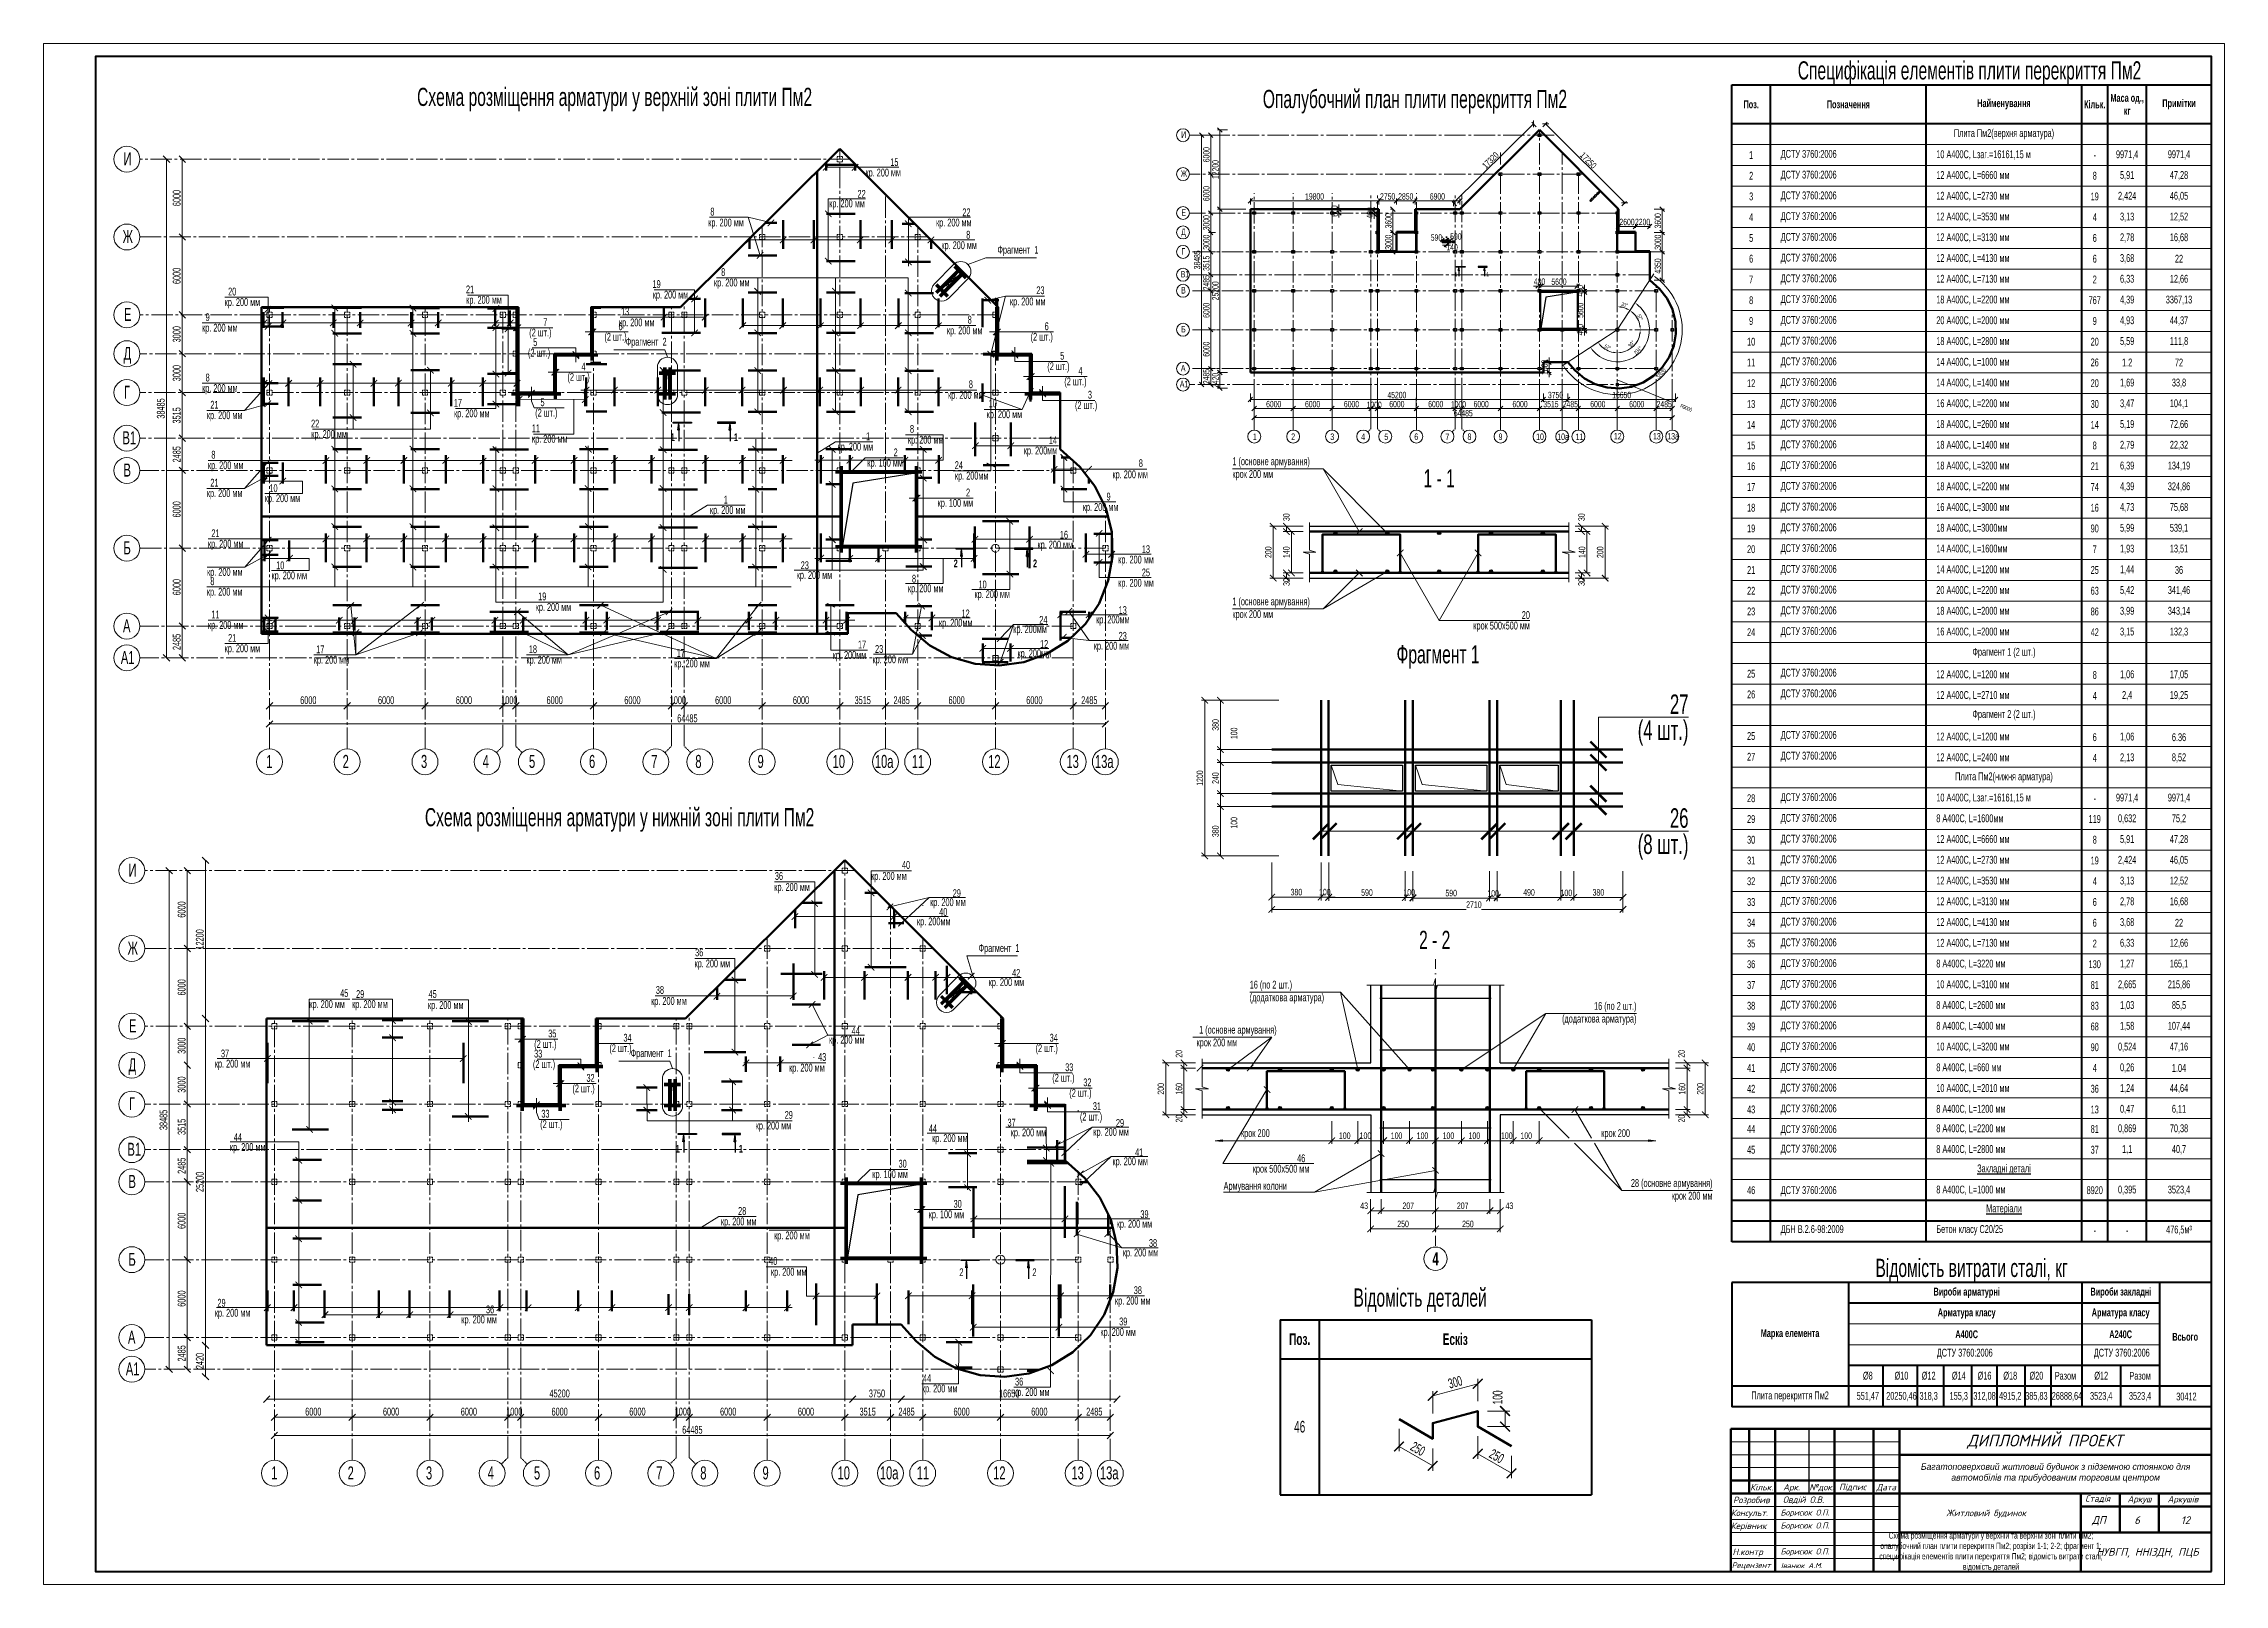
# Model space of a CAD drawing. Extents: x -483223 to 550073, y -164053 to -64662.
# Drawn here: x -396339 to -312239, y -132422 to -73022 of the extents above; entities that cross this region are included whole.
import ezdxf

# ---------------------------------------------------------------- set-up
doc = ezdxf.new("R2010")
doc.units = 0
doc.header["$MEASUREMENT"] = 0
for name, pattern in [('DASHDOT', [25.4, 12.7, -6.35, 0, -6.35]), ('HIDDEN2', [4.7625, 3.175, -1.5875]), ('K5LT_AXLED', [16.25, 11.75, -1.5, 1.5, -1.5]), ('K5LT_THIN', [0])]:
    doc.linetypes.add(name, pattern=pattern)
doc.layers.get('0').update_dxf_attribs({"color": 40, "linetype": 'CONTINUOUS'})
doc.layers.get('Defpoints').update_dxf_attribs({"linetype": 'CONTINUOUS'})
for name, color, linetype in [('DYRA', 21, 'CONTINUOUS'), ('KOLONY', 60, 'CONTINUOUS'), ('NEW', 7, 'CONTINUOUS'), ('OPAL', 4, 'CONTINUOUS'), ('STENY', 53, 'CONTINUOUS'), ('Розмірні', 255, 'CONTINUOUS'), ('ТЕКСТ', 252, 'CONTINUOUS')]:
    doc.layers.add(name, color=color, linetype=linetype)
for name, color, linetype, lineweight in [('АРМАТУРА', 11, 'CONTINUOUS', 50), ('допоміжні', 255, 'CONTINUOUS', 25), ('ОСН. ПОТОВЩЕНА', 251, 'CONTINUOUS', 30), ('ОСН. ТОНКА', 250, 'CONTINUOUS', 15), ('Основна-товста', 254, 'CONTINUOUS', 50), ('Основна-тонка', 255, 'CONTINUOUS', 20), ('ПУНКТИР МІN', 21, 'HIDDEN2', 15), ('РАМКА', 250, 'CONTINUOUS', 40), ('РОЗМІР', 250, 'CONTINUOUS', 15), ('РОЗМІР МІЖ ОСЯМИ', 250, 'CONTINUOUS', 15), ('Товста1', 255, 'CONTINUOUS', 80), ('ШТРИХУВАННЯ', 250, 'CONTINUOUS', 9)]:
    doc.layers.add(name, color=color, linetype=linetype, lineweight=lineweight)
doc.layers.add('ВІСЬ', color=197, linetype='DASHDOT', lineweight=15, transparency=0.5)
doc.styles.add('вова', font='isocpeui.ttf')
doc.styles.add('Надпис', font='timesi.ttf', dxfattribs={"height": 2.5})
doc.styles.add('РОЗМІР', font='ARIALN.TTF', dxfattribs={"width": 0.75})
doc.dimstyles.new('М 10', dxfattribs={"dimtxt": 250, "dimasz": 250, "dimexe": 125, "dimexo": 250, "dimgap": 62.5, "dimtad": 1, "dimlfac": 0.1, "dimtxsty": 'РОЗМІР', "dimblk": 'ARCHTICK', "dimcen": 250, "dimadec": 0, "dimazin": 0, "dimtfac": 1, "dimtix": 1, "dimtmove": 2, "dimatfit": 3, "dimfxl": 125, "dimlwd": -1, "dimlwe": -1, "dimarcsym": 0})
doc.dimstyles.new('М 20', dxfattribs={"dimtxt": 250, "dimasz": 250, "dimexe": 125, "dimexo": 250, "dimgap": 62.5, "dimtad": 1, "dimlfac": 0.2, "dimzin": 9, "dimtxsty": 'РОЗМІР', "dimblk": 'ARCHTICK', "dimcen": 250, "dimadec": 0, "dimazin": 0, "dimtfac": 1, "dimtix": 1, "dimtmove": 2, "dimatfit": 3, "dimfxl": 125, "dimlwd": -1, "dimlwe": -1, "dimarcsym": 0})
doc.dimstyles.new('М 400', dxfattribs={"dimscale": 0.6, "dimtxt": 250, "dimasz": 250, "dimexe": 125, "dimexo": 250, "dimgap": 62.5, "dimtad": 1, "dimdec": 0, "dimlfac": 4, "dimzin": 9, "dimtxsty": 'РОЗМІР', "dimcen": 250, "dimadec": 0, "dimazin": 0, "dimtfac": 1, "dimtdec": 0, "dimtix": 1, "dimtmove": 2, "dimatfit": 3, "dimfxl": 125, "dimlwd": -1, "dimlwe": -1, "dimarcsym": 0})
doc.dimstyles.new('М 400$0', dxfattribs={"dimscale": 0.7, "dimtxt": 350, "dimasz": 250, "dimexe": 125, "dimexo": 250, "dimgap": 62.5, "dimtad": 1, "dimdec": 0, "dimlfac": 4, "dimzin": 9, "dimtxsty": 'РОЗМІР', "dimblk": 'OBLIQUE', "dimcen": 250, "dimadec": 0, "dimazin": 0, "dimtfac": 1, "dimtdec": 0, "dimtix": 1, "dimtmove": 2, "dimatfit": 3, "dimfxl": 125, "dimlwd": -1, "dimlwe": -1, "dimarcsym": 0})
doc.dimstyles.new('РОЗМ. МІЖ ОСЯМИ', dxfattribs={"dimtxt": 300, "dimasz": 250, "dimexe": 125, "dimexo": 350, "dimgap": 62.5, "dimtad": 1, "dimlfac": 2, "dimzin": 9, "dimtxsty": 'РОЗМІР', "dimblk": 'OBLIQUE', "dimcen": 250, "dimse1": 1, "dimse2": 1, "dimclre": 256, "dimadec": 0, "dimazin": 0, "dimtfac": 1, "dimtmove": 0, "dimatfit": 2, "dimfxl": 125, "dimlwd": -1, "dimlwe": -1, "dimarcsym": 0})

msp = doc.modelspace()

# ---------------------------------------------------------------- texts
at = {"color": 7, "insert": (-318746.1697, -128127.6918), "char_height": 250, "width": 10721.537987, "attachment_point": 5, "style": 'Надпис'}
msp.add_mtext('{\\fCS Standard|b0|i1|c204|p34;Багатоповерховий житловий будинок з підземною стоянкою для автомобілів та прибудованим торговим центром}', dxfattribs=at)
at = {"layer": 'NEW', "color": 7, "style": 'вова'}
for s, height, p in [('Овдій О.В.', 250, (-329264.2879, -129282.4402)), ('Борисюк О.П.', 230, (-329354.2882, -129768.3077)), ('Борисюк О.П.', 230, (-329354.2882, -130268.3077)), ('Борисюк О.П.', 230, (-329354.2882, -131268.3077)), ('Іванюк А.М.', 200, (-329340.4082, -131796.6098))]:
    msp.add_text(s, height=height, dxfattribs=at).set_placement(p)
at = {"layer": 'РОЗМІР', "color": 7, "ltscale": 30, "char_height": 375, "attachment_point": 5, "style": 'РОЗМІР'}
for s, insert, rotation in [('300', (-341900.6182, -124626.9663), 15), ('100', (-340265.1252, -125213.937), 90), ('250', (-343340.4404, -127195.3079), 330), ('250', (-340302.7358, -127479.4336), 330)]:
    msp.add_mtext(s, dxfattribs=dict(at, insert=insert, rotation=rotation))
at = {"layer": 'Розмірні', "color": 7, "style": 'вова'}
for s, height, p in [('Кільк.', 250, (-330524.922, -128799.1575)), ('Арк.', 250, (-329254.2782, -128799.1575)), ('№док.', 250, (-328245.2049, -128799.1575)), ('Підпис', 250, (-327100.0204, -128791.1318)), ('Дата', 250, (-325656.3618, -128799.1575)), ('Розробив', 250, (-331187.6577, -129291.7944)), ('Стадія', 250, (-317605.2382, -129240.6935)), ('Аркуш', 250, (-315975.0595, -129257.2936)), ('Аркушів', 250, (-314430.6795, -129262.128)), ('Консульт.', 250, (-331273.6493, -129790.7369)), ('Керівник', 250, (-331273.6493, -130290.7369)), ('Житловий будинок', 250, (-322965.5053, -129794.6791)), ('ДП', 300, (-317343.8387, -130090.5988)), ('6', 300, (-315713.5858, -130098.0764)), ('12', 300, (-313915.8863, -130098.0764)), ('Н.контр', 250, (-331208.4348, -131293.3209)), ('НУВГП, ННІЗДН, ПЦБ', 300, (-317172.2231, -131319.4285)), ('Рецензент', 220, (-331237.394, -131793.3209))]:
    msp.add_text(s, height=height, dxfattribs=at).set_placement(p)
at = {"layer": 'ТЕКСТ', "color": 7, "style": 'РОЗМІР', "width": 0.75}
for s, height, p in [('И', 250, (-352470.1576, -76656.1896)), ('И', 500, (-393257.3071, -77711.977)), ('Ж', 250, (-352486.694, -78156.379)), ('Е', 250, (-352460.2357, -79656.1896)), ('Ж', 500, (-393290.3801, -80712.3558)), ('Д', 250, (-352470.0314, -80406.1896)), ('Г', 250, (-352460.2357, -81156.1896)), ('В1', 250, (-352490.2797, -82034.8693)), ('В', 250, (-352470.1576, -82656.1896)), ('Е', 500, (-393237.4634, -83711.977)), ('Б', 250, (-352470.1576, -84156.1896)), ('Д', 500, (-393257.0547, -85211.977)), ('А', 250, (-352480.0794, -85656.1896)), ('Г', 500, (-393237.4634, -86711.977)), ('А1', 250, (-352520.9837, -86268.6349)), ('В1', 500, (-393297.5515, -88469.3363)), ('1', 250, (-349700.7419, -88302.8058)), ('2', 250, (-348227.2002, -88302.8058)), ('3', 250, (-346717.2784, -88302.8058)), ('4', 250, (-345527.2002, -88302.8058)), ('5', 250, (-344634.6477, -88302.8058)), ('6', 250, (-343477.2002, -88302.8058)), ('7', 250, (-342277.2002, -88302.8058)), ('8', 250, (-341427.2002, -88302.8058)), ('9', 250, (-340227.2002, -88302.8058)), ('10', 250, (-338780.1169, -88302.8058)), ('10а', 250, (-337964.8964, -88302.7964)), ('11', 250, (-337253.6586, -88302.8058)), ('12', 250, (-335782.5403, -88283.7322)), ('13', 250, (-334272.6184, -88283.7322)), ('13а', 250, (-333723.2412, -88283.7322)), ('В', 500, (-393257.3071, -89711.977)), ('Б', 500, (-393257.3071, -92711.977)), ('А', 500, (-393277.1509, -95711.977)), ('А1', 500, (-393358.9594, -96936.8675)), ('1', 500, (-387753.2995, -100946.3317)), ('2', 500, (-384806.2161, -100946.3317)), ('3', 500, (-381786.3724, -100946.3317)), ('4', 500, (-379406.2161, -100946.3317)), ('5', 500, (-377621.1111, -100946.3317)), ('6', 500, (-375306.2161, -100946.3317)), ('7', 500, (-372906.2161, -100946.3317)), ('8', 500, (-371206.2161, -100946.3317)), ('9', 500, (-368806.2161, -100946.3317)), ('10', 500, (-365912.0495, -100946.3317)), ('10а', 500, (-364281.6085, -100946.313)), ('11', 500, (-362859.1328, -100946.3317)), ('12', 500, (-359912.0495, -100946.3317)), ('13', 500, (-356892.2057, -100946.3317)), ('13а', 500, (-355793.4513, -100946.3317)), ('И', 500, (-393065.4993, -105140.4225)), ('Ж', 500, (-393098.5722, -108140.8012)), ('Е', 500, (-393045.6555, -111140.4225)), ('Д', 500, (-393065.2468, -112640.4225)), ('Г', 500, (-393045.6555, -114140.4225)), ('В1', 500, (-393105.7436, -115897.7818)), ('В', 500, (-393065.4993, -117140.4225)), ('Б', 500, (-393065.4993, -120140.4225)), ('2', 300, (-361024.2327, -120539.6046)), ('2', 300, (-358207.8202, -120539.6046)), ('А', 500, (-393085.343, -123140.4225)), ('А1', 500, (-393167.1516, -124365.313)), ('1', 500, (-387561.4916, -128374.7772)), ('2', 500, (-384614.4083, -128374.7772)), ('3', 500, (-381594.5645, -128374.7772)), ('4', 500, (-379214.4083, -128374.7772)), ('5', 500, (-377429.3032, -128374.7772)), ('6', 500, (-375114.4083, -128374.7772)), ('7', 500, (-372714.4083, -128374.7772)), ('8', 500, (-371014.4083, -128374.7772)), ('9', 500, (-368614.4083, -128374.7772)), ('10', 500, (-365720.2416, -128374.7772)), ('10а', 500, (-364089.8007, -128374.7585)), ('11', 500, (-362667.3249, -128374.7772)), ('12', 500, (-359720.2416, -128374.7772)), ('13', 500, (-356700.3979, -128374.7772)), ('13а', 500, (-355601.6434, -128374.7772))]:
    msp.add_text(s, height=height, dxfattribs=at).set_placement(p)
at = {"layer": 'ТЕКСТ', "color": 7, "ltscale": 30, "style": 'РОЗМІР'}
for s, insert, char_height, width, attachment_point in [('Специфікація елементів плити перекриття Пм2 ', (-322067.9169, -74615.3866), 700, 22648.048324, 8), ('\\pt11900;Схема розміщення арматури у верхній зоні плити Пм2', (-374318.4785, -75635.553), 700, 22648.048324, 8), ('Опалубочний план плити перекриття Пм2', (-343454.643, -75716.5286), 700, 22648.048324, 8), ('{\\fArial Narrow|b1|i0|c204|p34;Поз.}', (-330488.5863, -75365.3866), 300, 1500, 5), ('{\\fArial Narrow|b1|i0|c204|p34;Позначення}', (-326738.5863, -75365.3866), 300, 6000, 5), ('{\\fArial Narrow|b1|i0|c204|p34;Найменування}', (-320738.5863, -75365.3866), 300, 6000, 5), ('{\\fArial Narrow|b1|i0|c204|p34;Кільк.}', (-317238.5863, -75365.3866), 300, 1000, 5), ('{\\fArial Narrow|b1|i0|c204|p34;Маса од.,\\Pкг}', (-315988.5863, -75365.3866), 300, 1500, 5), ('{\\fArial Narrow|b1|i0|c204|p34;Примітки}', (-313988.5863, -75365.3866), 300, 2500, 5), ('Плита Пм2(верхня арматура)', (-320738.5863, -76515.3866), 300, 6000, 5), ('1', (-330488.5863, -77315.3866), 300, 1500, 5), ('     ДСТУ 3760:2006', (-329738.5863, -77315.3866), 300, 6000, 4), ('     10 А400С, Lзаг.=16161,15 м', (-323738.5863, -77315.3866), 300, 6000, 4), ('-', (-317238.5863, -77315.3866), 300, 1000, 5), ('9971,4', (-315988.5863, -77315.3866), 300, 1500, 5), ('9971,4', (-313988.5863, -77315.3866), 300, 2500, 5), ('{\\fArial Narrow|b0|i0|c204|p34;кр. 200 мм}', (-364645.8682, -77843.3705), 300, 2279.46491, 1), ('15', (-363686.4187, -77743.3705), 300, 253.05266, 7), ('2', (-330488.5863, -78115.3866), 300, 1500, 5), ('     ДСТУ 3760:2006', (-329738.5863, -78115.3866), 300, 6000, 4), ('     12 А400С, L=6660 мм', (-323738.5863, -78115.3866), 300, 6000, 4), ('8', (-317238.5863, -78115.3866), 300, 1000, 5), ('5,91', (-315988.5863, -78115.3866), 300, 1500, 5), ('47,28', (-313988.5863, -78115.3866), 300, 2500, 5), ('{\\fArial Narrow|b0|i0|c204|p34;кр. 200 мм}', (-364672.0157, -79032.9276), 300, 2279.46491, 3), ('22', (-364950.0894, -78963.5412), 300, 253.05266, 7), ('3', (-330488.5863, -78915.3866), 300, 1500, 5), ('     ДСТУ 3760:2006', (-329738.5863, -78915.3866), 300, 6000, 4), ('     12 А400С, L=2730 мм', (-323738.5863, -78915.3866), 300, 6000, 4), ('19', (-317238.5863, -78915.3866), 300, 1000, 5), ('2,424', (-315988.5863, -78915.3866), 300, 1500, 5), ('46,05', (-313988.5863, -78915.3866), 300, 2500, 5), ('8', (-370625.5357, -79652.9496), 300, 253.05266, 7), ('{\\fArial Narrow|b0|i0|c204|p34;кр. 200 мм}', (-369337.1303, -79769.9574), 300, 2279.46491, 3), ('{\\fArial Narrow|b0|i0|c204|p34;кр. 200 мм}', (-361923.0091, -79769.9574), 300, 2279.46491, 1), ('22', (-360906.9178, -79676.4614), 300, 253.05266, 7), ('4', (-330488.5863, -79715.3866), 300, 1500, 5), ('     ДСТУ 3760:2006', (-329738.5863, -79715.3866), 300, 6000, 4), ('     12 А400С, L=3530 мм', (-323738.5863, -79715.3866), 300, 6000, 4), ('4', (-317238.5863, -79715.3866), 300, 1000, 5), ('3,13', (-315988.5863, -79715.3866), 300, 1500, 5), ('12,52', (-313988.5863, -79715.3866), 300, 2500, 5), ('{\\fArial Narrow|b0|i0|c204|p34;кр. 200 мм}', (-361718.0525, -80644.7277), 300, 2279.46491, 1), ('8', (-360758.603, -80544.7277), 300, 253.05266, 7), ('5', (-330488.5863, -80515.3866), 300, 1500, 5), ('     ДСТУ 3760:2006', (-329738.5863, -80515.3866), 300, 6000, 4), ('     12 А400С, L=3130 мм', (-323738.5863, -80515.3866), 300, 6000, 4), ('6', (-317238.5863, -80515.3866), 300, 1000, 5), ('2,78', (-315988.5863, -80515.3866), 300, 1500, 5), ('16,68', (-313988.5863, -80515.3866), 300, 2500, 5), ('Фрагмент  1', (-359555.1329, -81210.0249), 300, 1405.069064, 7), ('6', (-330488.5863, -81315.3866), 300, 1500, 5), ('     ДСТУ 3760:2006', (-329738.5863, -81315.3866), 300, 6000, 4), ('     12 А400С, L=4130 мм', (-323738.5863, -81315.3866), 300, 6000, 4), ('6', (-317238.5863, -81315.3866), 300, 1000, 5), ('3,68', (-315988.5863, -81315.3866), 300, 1500, 5), ('22', (-313988.5863, -81315.3866), 300, 2500, 5), ('21', (-379737.1036, -82647.6014), 300, 253.05266, 9), ('19', (-372542.5549, -82446.7196), 300, 253.05266, 9), ('{\\fArial Narrow|b0|i0|c204|p34;кр. 200 мм}', (-369113.9612, -82082.3465), 300, 2279.46491, 3), ('8', (-370208.3082, -81985.1399), 300, 253.05266, 7), ('23', (-358054.009, -82684.178), 300, 253.05266, 7), ('{\\fArial Narrow|b1|i0|c0|p34;1}', (-341833.5852, -81987.9856), 150, 105, 9), ('{\\fArial Narrow|b1|i0|c0|p34;1}', (-340693.5852, -81987.9856), 150, 105, 7), ('7', (-330488.5863, -82115.3866), 300, 1500, 5), ('     ДСТУ 3760:2006', (-329738.5863, -82115.3866), 300, 6000, 4), ('     12 А400С, L=7130 мм', (-323738.5863, -82115.3866), 300, 6000, 4), ('2', (-317238.5863, -82115.3866), 300, 1000, 5), ('6,33', (-315988.5863, -82115.3866), 300, 1500, 5), ('12,66', (-313988.5863, -82115.3866), 300, 2500, 5), ('{\\fArial Narrow|b0|i0|c204|p34;кр. 200 мм}', (-387987.1941, -82837.4655), 300, 2279.46491, 3), ('20', (-389222.6203, -82734.2275), 300, 253.05266, 7), ('{\\fArial Narrow|b0|i0|c204|p34;кр. 200 мм}', (-378671.0432, -82750.2167), 300, 2279.46491, 3), ('13', (-374069.6672, -83504.4152), 300, 253.05266, 7), ('{\\fArial Narrow|b0|i0|c204|p34;кр. 200 мм}', (-371476.4945, -82549.3349), 300, 2279.46491, 3), ('{\\fArial Narrow|b0|i0|c204|p34;кр. 200 мм}', (-359072.3939, -82812.5974), 300, 2279.46491, 1), ('8', (-330488.5863, -82915.3866), 300, 1500, 5), ('     ДСТУ 3760:2006', (-329738.5863, -82915.3866), 300, 6000, 4), ('     18 А400С, L=2200 мм', (-323738.5863, -82915.3866), 300, 6000, 4), ('767', (-317238.5863, -82915.3866), 300, 1000, 5), ('4,39', (-315988.5863, -82915.3866), 300, 1500, 5), ('3367,13', (-313988.5863, -82915.3866), 300, 2500, 5), ('{\\fArial Narrow|b0|i0|c204|p34;кр. 200 мм}', (-388856.1619, -83824.522), 300, 2279.46491, 3), ('9', (-390091.5881, -83721.284), 300, 253.05266, 7), ('(2 шт.)', (-377610.612, -84010.5969), 300, 2279.46491, 1), ('7', (-377069.9893, -83910.5969), 300, 253.05266, 7), ('6', (-374169.991, -84073.38), 300, 253.05266, 7), ('{\\fArial Narrow|b0|i0|c204|p34;кр. 200 мм}', (-372781.2618, -83621.4229), 300, 2279.46491, 3), ('{\\fArial Narrow|b0|i0|c204|p34;кр. 200 мм}', (-361505.7894, -83928.6283), 300, 2279.46491, 1), ('8', (-360702.6797, -83820.01), 300, 253.05266, 7), ('6', (-357733.9802, -84073.38), 300, 253.05266, 7), ('9', (-330488.5863, -83715.3866), 300, 1500, 5), ('     ДСТУ 3760:2006', (-329738.5863, -83715.3866), 300, 6000, 4), ('     20 А400С, L=2000 мм', (-323738.5863, -83715.3866), 300, 6000, 4), ('9', (-317238.5863, -83715.3866), 300, 1000, 5), ('4,93', (-315988.5863, -83715.3866), 300, 1500, 5), ('44,37', (-313988.5863, -83715.3866), 300, 2500, 5), ('(2 шт.)', (-376803.7718, -84785.8794), 300, 2279.46491, 3), ('5', (-377301.248, -84685.8794), 300, 253.05266, 9), ('(2 шт.)', (-374710.6137, -84173.38), 300, 2279.46491, 1), ('Фрагмент  2', (-373891.7522, -84756.3612), 300, 1585.60855, 7), ('(2 шт.)', (-358274.6029, -84173.38), 300, 2279.46491, 1), ('5', (-357133.2561, -85210.8794), 300, 253.05266, 7), ('10', (-330488.5863, -84515.3866), 300, 1500, 5), ('     ДСТУ 3760:2006', (-329738.5863, -84515.3866), 300, 6000, 4), ('     18 А400С, L=2800 мм', (-323738.5863, -84515.3866), 300, 6000, 4), ('20', (-317238.5863, -84515.3866), 300, 1000, 5), ('5,59', (-315988.5863, -84515.3866), 300, 1500, 5), ('111,8', (-313988.5863, -84515.3866), 300, 2500, 5), ('8', (-390091.5881, -86049.9914), 300, 253.05266, 7), ('(2 шт.)', (-376135.6131, -85722.2955), 300, 2279.46491, 1), ('4', (-375594.9904, -85622.2955), 300, 253.05266, 7), ('(2 шт.)', (-357630.7323, -85310.8794), 300, 2279.46491, 1), ('4', (-356433.9787, -85793.3796), 300, 253.05266, 7), ('11', (-330488.5863, -85315.3866), 300, 1500, 5), ('     ДСТУ 3760:2006', (-329738.5863, -85315.3866), 300, 6000, 4), ('     14 А400С, L=1000 мм', (-323738.5863, -85315.3866), 300, 6000, 4), ('26', (-317238.5863, -85315.3866), 300, 1000, 5), ('1.2', (-315988.5863, -85315.3866), 300, 1500, 5), ('72', (-313988.5863, -85315.3866), 300, 2500, 5), ('{\\fArial Narrow|b0|i0|c204|p34;кр. 200 мм}', (-388856.1619, -86153.2294), 300, 2279.46491, 3), ('{\\fArial Narrow|b0|i0|c204|p34;кр. 200 мм}', (-361460.9129, -86415.6868), 300, 2279.46491, 1), ('8', (-360657.8032, -86307.0685), 300, 253.05266, 7), ('(2 шт.)', (-356974.6014, -85893.3796), 300, 2279.46491, 1), ('3', (-356065.7557, -86710.8797), 300, 253.05266, 7), ('12', (-330488.5863, -86115.3866), 300, 1500, 5), ('     ДСТУ 3760:2006', (-329738.5863, -86115.3866), 300, 6000, 4), ('\\pt2100;     14 А400С, L=1400 мм', (-323738.5863, -86115.3866), 300, 6000, 4), ('20', (-317238.5863, -86115.3866), 300, 1000, 5), ('1,69', (-315988.5863, -86115.3866), 300, 1500, 5), ('33,8', (-313988.5863, -86115.3866), 300, 2500, 5), ('{\\fArial Narrow|b0|i0|c204|p34;кр. 200 мм}', (-388672.6905, -87197.7191), 300, 2279.46491, 3), ('21', (-389908.1167, -87094.4811), 300, 253.05266, 7), ('17', (-380205.7798, -87020.9326), 300, 253.05266, 9), ('{\\fArial Narrow|b0|i0|c204|p34;кр. 200 мм}', (-379139.7194, -87123.5479), 300, 2279.46491, 3), ('(2 шт.)', (-376524.0897, -87101.3649), 300, 2279.46491, 3), ('5', (-377021.5659, -87001.3649), 300, 253.05266, 9), ('кр. 200 мм', (-359972.1302, -87160.7196), 300, 2279.46491, 1), ('10', (-359892.435, -87044.5818), 300, 253.05266, 7), ('(2 шт.)', (-356563.2319, -86810.8797), 300, 2279.46491, 1), ('13', (-330488.5863, -86915.3866), 300, 1500, 5), ('     ДСТУ 3760:2006', (-329738.5863, -86915.3866), 300, 6000, 4), ('     16 А400С, L=2200 мм', (-323738.5863, -86915.3866), 300, 6000, 4), ('30', (-317238.5863, -86915.3866), 300, 1000, 5), ('3,47', (-315988.5863, -86915.3866), 300, 1500, 5), ('104,1', (-313988.5863, -86915.3866), 300, 2500, 5), ('22', (-385710.8312, -87820.8369), 300, 253.05266, 9), ('{\\fArial Narrow|b0|i0|c204|p34;кр. 200 мм}', (-384644.7708, -87923.4523), 300, 2279.46491, 3), ('11', (-377198.4851, -88004.7238), 300, 253.05266, 9), ('{\\fArial Narrow|b0|i0|c204|p34;кр. 200 мм}', (-376132.4247, -88107.3391), 300, 2279.46491, 3), ('{\\fArial Narrow|b1|i0|c0|p34;1}', (-371996.2358, -88348.3222), 300, 210, 9), ('{\\fArial Narrow|b1|i0|c0|p34;1}', (-369716.2358, -88348.3222), 300, 210, 7), ('1', (-364622.3699, -88311.5123), 300, 253.05266, 7), ('кр. 200 мм', (-363007.4271, -88143.5821), 300, 2279.46491, 1), ('8', (-362927.732, -88027.4443), 300, 253.05266, 7), ('14', (-357569.5827, -88461.1925), 300, 253.05266, 7), ('14', (-330488.5863, -87715.3866), 300, 1500, 5), ('     ДСТУ 3760:2006', (-329738.5863, -87715.3866), 300, 6000, 4), ('     18 А400С, L=2600 мм', (-323738.5863, -87715.3866), 300, 6000, 4), ('14', (-317238.5863, -87715.3866), 300, 1000, 5), ('5,19', (-315988.5863, -87715.3866), 300, 1500, 5), ('72,66', (-313988.5863, -87715.3866), 300, 2500, 5), ('{\\fArial Narrow|b0|i0|c204|p34;кр. 200 мм}', (-388633.5683, -89126.7425), 300, 2279.46491, 3), ('8', (-389868.9945, -89023.5045), 300, 253.05266, 7), ('{\\fArial Narrow|b0|i0|c204|p34;кр. 200 мм}', (-365720.3804, -88411.5123), 300, 2279.46491, 1), ('кр. 100 мм', (-364572.6316, -89029.8317), 300, 2279.46491, 1), ('2', (-363559.5904, -88929.8317), 300, 253.05266, 7), ('24', (-361200.3795, -89422.0305), 300, 253.05266, 7), ('кр. 200мм', (-358539.4479, -88559.9989), 300, 2279.46491, 1), ('8', (-354102.8796, -89350.2306), 300, 253.05266, 7), ('{\\fArial Narrow|b0|i0|c204|p34;1 (основне армування)}', (-350495.1165, -89364.5829), 300, 4216.91027, 7), ('15', (-330488.5863, -88515.3866), 300, 1500, 5), ('     ДСТУ 3760:2006', (-329738.5863, -88515.3866), 300, 6000, 4), ('     ДСТУ 3760:2006', (-329738.5863, -89315.3866), 300, 6000, 4), ('     18 А400С, L=1400 мм', (-323738.5863, -88515.3866), 300, 6000, 4), ('     18 А400С, L=3200 мм', (-323738.5863, -89315.3866), 300, 6000, 4), ('8', (-317238.5863, -88515.3866), 300, 1000, 5), ('2,79', (-315988.5863, -88515.3866), 300, 1500, 5), ('6,39', (-315988.5863, -89315.3866), 300, 1500, 5), ('134,19', (-313988.5863, -89315.3866), 300, 2500, 5), ('22,32', (-313988.5863, -88515.3866), 300, 2500, 5), ('21', (-389908.1167, -90098.9802), 300, 253.05266, 7), ('кр. 200мм', (-361197.0164, -89528.4827), 300, 2279.46491, 1), ('{\\fArial Narrow|b0|i0|c204|p34;кр. 200 мм}', (-355121.2644, -89478.6499), 300, 2279.46491, 1), ('{\\fArial Narrow|b0|i0|c204|p34;крок 200 мм}', (-350495.1165, -89464.5829), 300, 3123.754329, 1), ('1 - 1', (-342520.2427, -90129.4567), 700, 22648.048324, 8), ('16', (-330488.5863, -89315.3866), 300, 1500, 5), ('17', (-330488.5863, -90115.3866), 300, 1500, 5), ('     ДСТУ 3760:2006', (-329738.5863, -90115.3866), 300, 6000, 4), ('     18 А400С, L=2200 мм', (-323738.5863, -90115.3866), 300, 6000, 4), ('21', (-317238.5863, -89315.3866), 300, 1000, 5), ('74', (-317238.5863, -90115.3866), 300, 1000, 5), ('4,39', (-315988.5863, -90115.3866), 300, 1500, 5), ('324,86', (-313988.5863, -90115.3866), 300, 2500, 5), ('{\\fArial Narrow|b0|i0|c204|p34;кр. 200 мм}', (-388672.6905, -90202.2182), 300, 2279.46491, 3), ('{\\fArial Narrow|b0|i0|c204|p34;кр. 200 мм}', (-386440.6267, -90397.4984), 300, 2279.46491, 3), ('10', (-387630.0702, -90316.148), 300, 253.05266, 7), ('1', (-370111.0568, -90752.1), 300, 253.05266, 7), ('кр. 100 мм', (-361862.5359, -90576.9901), 300, 2279.46491, 1), ('2', (-360766.0613, -90476.9901), 300, 253.05266, 7), ('{\\fArial Narrow|b0|i0|c204|p34;кр. 200 мм}', (-356262.5912, -90736.377), 300, 2279.46491, 1), ('9', (-355348.7248, -90640.2083), 300, 253.05266, 7), ('18', (-330488.5863, -90915.3866), 300, 1500, 5), ('     ДСТУ 3760:2006', (-329738.5863, -90915.3866), 300, 6000, 4), ('     16 А400С, L=3000 мм', (-323738.5863, -90915.3866), 300, 6000, 4), ('16', (-317238.5863, -90915.3866), 300, 1000, 5), ('4,73', (-315988.5863, -90915.3866), 300, 1500, 5), ('75,68', (-313988.5863, -90915.3866), 300, 2500, 5), ('{\\fArial Narrow|b0|i0|c204|p34;кр. 200 мм}', (-370644.6218, -90852.1), 300, 2279.46491, 1), ('19', (-330488.5863, -91715.3866), 300, 1500, 5), ('     ДСТУ 3760:2006', (-329738.5863, -91715.3866), 300, 6000, 4), ('     18 А400С, L=3000мм', (-323738.5863, -91715.3866), 300, 6000, 4), ('90', (-317238.5863, -91715.3866), 300, 1000, 5), ('5,99', (-315988.5863, -91715.3866), 300, 1500, 5), ('539,1', (-313988.5863, -91715.3866), 300, 2500, 5), ('{\\fArial Narrow|b0|i0|c204|p34;кр. 200 мм}', (-388633.5683, -92152.1662), 300, 2279.46491, 3), ('21', (-389868.9945, -92048.9282), 300, 253.05266, 7), ('{\\fArial Narrow|b0|i0|c204|p34;кр. 200 мм}', (-358011.5009, -92185.9264), 300, 2279.46491, 1), ('16', (-357145.987, -92109.5953), 300, 253.05266, 7), ('13', (-353985.2135, -92666.9249), 300, 253.05266, 7), ('20', (-330488.5863, -92515.3866), 300, 1500, 5), ('     ДСТУ 3760:2006', (-329738.5863, -92515.3866), 300, 6000, 4), ('     14 А400С, L=1600мм', (-323738.5863, -92515.3866), 300, 6000, 4), ('7', (-317238.5863, -92515.3866), 300, 1000, 5), ('1,93', (-315988.5863, -92515.3866), 300, 1500, 5), ('13,51', (-313988.5863, -92515.3866), 300, 2500, 5), ('{\\fArial Narrow|b0|i0|c204|p34;кр. 200 мм}', (-388664.6677, -93240.0622), 300, 2279.46491, 3), ('10', (-387370.3958, -93291.6802), 300, 253.05266, 7), ('23', (-367140.3945, -93287.3384), 300, 253.05266, 7), ('{\\fArial Narrow|b1|i0|c204|p34;2}', (-361085.5835, -93211.3263), 300, 210, 9), ('{\\fArial Narrow|b1|i0|c204|p34;2}', (-358183.182, -93211.3263), 300, 210, 7), ('{\\fArial Narrow|b0|i0|c204|p34;кр. 200 мм}', (-354899.0799, -92763.0936), 300, 2279.46491, 1), ('25', (-353985.2135, -93564.2678), 300, 253.05266, 7), ('21', (-330488.5863, -93315.3866), 300, 1500, 5), ('     ДСТУ 3760:2006', (-329738.5863, -93315.3866), 300, 6000, 4), ('     14 А400С, L=1200 мм', (-323738.5863, -93315.3866), 300, 6000, 4), ('25', (-317238.5863, -93315.3866), 300, 1000, 5), ('1,44', (-315988.5863, -93315.3866), 300, 1500, 5), ('36', (-313988.5863, -93315.3866), 300, 2500, 5), ('{\\fArial Narrow|b0|i0|c204|p34;кр. 200 мм}', (-388672.6905, -94004.1275), 300, 2279.46491, 3), ('8', (-389908.1167, -93900.8895), 300, 253.05266, 7), ('{\\fArial Narrow|b0|i0|c204|p34;кр. 200 мм}', (-386180.9523, -93373.0306), 300, 2279.46491, 3), ('19', (-377266.8157, -94487.655), 300, 253.05266, 7), ('кр. 200 мм', (-367297.234, -93356.1685), 300, 2279.46491, 1), ('кр. 200 мм', (-363007.4271, -93872.2439), 300, 2279.46491, 1), ('8', (-362850.5876, -93803.4139), 300, 253.05266, 7), ('кр. 200 мм', (-360442.1629, -94096.6755), 300, 2279.46491, 1), ('10', (-360285.3234, -94027.8454), 300, 253.05266, 7), ('{\\fArial Narrow|b0|i0|c204|p34;кр. 200 мм}', (-354899.0799, -93660.4365), 300, 2279.46491, 1), ('22', (-330488.5863, -94115.3866), 300, 1500, 5), ('     ДСТУ 3760:2006', (-329738.5863, -94115.3866), 300, 6000, 4), ('     20 А400С, L=2200 мм', (-323738.5863, -94115.3866), 300, 6000, 4), ('63', (-317238.5863, -94115.3866), 300, 1000, 5), ('5,42', (-315988.5863, -94115.3866), 300, 1500, 5), ('341,46', (-313988.5863, -94115.3866), 300, 2500, 5), ('11', (-389868.9945, -95182.2289), 300, 253.05266, 7), ('{\\fArial Narrow|b0|i0|c204|p34;кр. 200 мм}', (-375989.868, -94590.3744), 300, 2279.46491, 3), ('12', (-360940.4184, -95140.9287), 300, 253.05266, 7), ('13', (-354879.6432, -95014.1244), 300, 253.05266, 7), ('{\\fArial Narrow|b0|i0|c204|p34;крок 200 мм}', (-350495.1165, -94867.4012), 300, 3123.754329, 1), ('{\\fArial Narrow|b0|i0|c204|p34;1 (основне армування)}', (-350495.1165, -94767.4012), 300, 4216.91027, 7), ('{\\fArial Narrow|b0|i0|c204|p34;20}', (-339020.2425, -95207.5331), 300, 2279.46491, 9), ('23', (-330488.5863, -94915.3866), 300, 1500, 5), ('     ДСТУ 3760:2006', (-329738.5863, -94915.3866), 300, 6000, 4), ('     18 А400С, L=2000 мм', (-323738.5863, -94915.3866), 300, 6000, 4), ('86', (-317238.5863, -94915.3866), 300, 1000, 5), ('3,99', (-315988.5863, -94915.3866), 300, 1500, 5), ('343,14', (-313988.5863, -94915.3866), 300, 2500, 5), ('{\\fArial Narrow|b0|i0|c204|p34;кр. 200 мм}', (-388633.5683, -95285.4669), 300, 2279.46491, 3), ('21', (-389222.6203, -96081.0576), 300, 253.05266, 7), ('кр. 200мм', (-361811.2553, -95200.3366), 300, 2279.46491, 1), ('кр. 200мм', (-358945.3056, -95446.8228), 300, 2279.46491, 1), ('24', (-357940.6035, -95387.415), 300, 253.05266, 7), ('кр. 200мм', (-355750.48, -95073.5323), 300, 2279.46491, 1), ('23', (-354879.6432, -96007.145), 300, 253.05266, 7), ('{\\fArial Narrow|b0|i0|c204|p34;крок 500х500 мм}', (-339020.2425, -95307.5331), 300, 2279.46491, 3), ('24', (-330488.5863, -95715.3866), 300, 1500, 5), ('     ДСТУ 3760:2006', (-329738.5863, -95715.3866), 300, 6000, 4), ('     16 А400С, L=2000 мм', (-323738.5863, -95715.3866), 300, 6000, 4), ('42', (-317238.5863, -95715.3866), 300, 1000, 5), ('3,15', (-315988.5863, -95715.3866), 300, 1500, 5), ('132,3', (-313988.5863, -95715.3866), 300, 2500, 5), ('{\\fArial Narrow|b0|i0|c204|p34;кр. 200 мм}', (-387987.1941, -96184.2956), 300, 2279.46491, 3), ('17', (-385825.1924, -96523.2233), 300, 253.05266, 7), ('{\\fArial Narrow|b0|i0|c204|p34;кр. 200 мм}', (-384548.2447, -96625.9426), 300, 2279.46491, 3), ('18', (-377625.7413, -96523.2233), 300, 253.05266, 7), ('{\\fArial Narrow|b0|i0|c204|p34;кр. 200 мм}', (-376348.7936, -96625.9426), 300, 2279.46491, 3), ('17', (-371924.3671, -96664.6829), 300, 253.05266, 7), ('кр. 200мм', (-365907.6487, -96440.2239), 300, 2279.46491, 1), ('17', (-364931.7024, -96337.5046), 300, 253.05266, 7), ('23', (-364273.8654, -96513.7715), 300, 253.05266, 7), ('{\\fArial Narrow|b0|i0|c204|p34;кр. 200 мм}', (-363003.8786, -96609.3081), 300, 2279.46491, 3), ('кр. 200мм', (-358782.4316, -96376.3374), 300, 2279.46491, 1), ('12', (-357911.5947, -96316.9295), 300, 253.05266, 7), ('{\\fArial Narrow|b0|i0|c204|p34;кр. 200 мм}', (-355840.5405, -96086.354), 300, 2279.46491, 1), ('Фрагмент 1', (-342562.6105, -97125.0046), 700, 22648.048324, 8), ('Фрагмент 1 (2 шт.)', (-320738.5863, -96515.3866), 300, 6000, 5), ('{\\fArial Narrow|b0|i0|c204|p34;кр. 200 мм}', (-370647.4194, -96767.4023), 300, 2279.46491, 3), ('25', (-330488.5863, -97315.3866), 300, 1500, 5), ('     ДСТУ 3760:2006', (-329738.5863, -97315.3866), 300, 6000, 4), ('     12 А400С, L=1200 мм', (-323738.5863, -97363.4766), 300, 6000, 4), ('8', (-317238.5863, -97363.4766), 300, 1000, 5), ('1,06', (-315988.5863, -97363.4766), 300, 1500, 5), ('17,05', (-313988.5863, -97363.4766), 300, 2500, 5), ('27', (-332904.5931, -98863.17), 750, 5698.662274, 9), ('26', (-330488.5863, -98115.3866), 300, 1500, 5), ('     ДСТУ 3760:2006', (-329738.5863, -98115.3866), 300, 6000, 4), ('     12 А400С, L=2710 мм', (-323738.5863, -98163.4766), 300, 6000, 4), ('4', (-317238.5863, -98163.4766), 300, 1000, 5), ('2,4', (-315988.5863, -98163.4766), 300, 1500, 5), ('19,25', (-313988.5863, -98163.4766), 300, 2500, 5), ('{\\fArial Narrow|b0|i0|c204|p34;(4 шт.)}', (-332904.5931, -99113.17), 750, 5698.662274, 3), ('Фрагмент 2 (2 шт.)', (-320738.5863, -98915.3866), 300, 6000, 5), ('25', (-330488.5863, -99715.3866), 300, 1500, 5), ('     ДСТУ 3760:2006', (-329738.5863, -99715.3866), 300, 6000, 4), ('     12 А400С, L=1200 мм', (-323738.5863, -99763.4766), 300, 6000, 4), ('6', (-317238.5863, -99763.4766), 300, 1000, 5), ('1,06', (-315988.5863, -99763.4766), 300, 1500, 5), ('6.36', (-313988.5863, -99763.4766), 300, 2500, 5), ('27', (-330488.5863, -100515.3866), 300, 1500, 5), ('     ДСТУ 3760:2006', (-329738.5863, -100515.3866), 300, 6000, 4), ('     12 А400С, L=2400 мм', (-323738.5863, -100563.4766), 300, 6000, 4), ('4', (-317238.5863, -100563.4766), 300, 1000, 5), ('2,13', (-315988.5863, -100563.4766), 300, 1500, 5), ('8,52', (-313988.5863, -100563.4766), 300, 2500, 5), ('Плита Пм2(нижня арматура)', (-320738.5863, -101315.3866), 300, 6000, 5), ('Схема розміщення арматури у нижній зоні плити Пм2', (-374126.6706, -103405.9869), 700, 22648.048324, 8), ('26', (-332904.5931, -103263.17), 750, 5698.662274, 9), ('28', (-330488.5863, -102115.3866), 300, 1500, 5), ('     ДСТУ 3760:2006', (-329738.5863, -102115.3866), 300, 6000, 4), ('     10 А400С, Lзаг.=16161,15 м', (-323738.5863, -102115.3866), 300, 6000, 4), ('-', (-317238.5863, -102115.3866), 300, 1000, 5), ('9971,4', (-315988.5863, -102115.3866), 300, 1500, 5), ('9971,4', (-313988.5863, -102115.3866), 300, 2500, 5), ('29', (-330488.5863, -102915.3866), 300, 1500, 5), ('     ДСТУ 3760:2006', (-329738.5863, -102915.3866), 300, 6000, 4), ('     8 А400С, L=1600мм', (-323738.5863, -102915.3866), 300, 6000, 4), ('119', (-317238.5863, -102915.3866), 300, 1000, 5), ('0,632', (-315988.5863, -102915.3866), 300, 1500, 5), ('75,2', (-313988.5863, -102915.3866), 300, 2500, 5), ('(8 шт.)', (-332904.5931, -103513.17), 750, 5698.662274, 3), ('30', (-330488.5863, -103715.3866), 300, 1500, 5), ('     ДСТУ 3760:2006', (-329738.5863, -103715.3866), 300, 6000, 4), ('     12 А400С, L=6660 мм', (-323738.5863, -103715.3866), 300, 6000, 4), ('8', (-317238.5863, -103715.3866), 300, 1000, 5), ('5,91', (-315988.5863, -103715.3866), 300, 1500, 5), ('47,28', (-313988.5863, -103715.3866), 300, 2500, 5), ('36', (-367824.359, -105266.3617), 300, 253.05266, 9), ('{\\fArial Narrow|b0|i0|c204|p34;кр. 200 мм}', (-363054.8931, -104960.4176), 300, 2279.46491, 3), ('40', (-362922.4501, -104840.4123), 300, 253.05266, 9), ('31', (-330488.5863, -104515.3866), 300, 1500, 5), ('     ДСТУ 3760:2006', (-329738.5863, -104515.3866), 300, 6000, 4), ('     ДСТУ 3760:2006', (-329738.5863, -105315.3866), 300, 6000, 4), ('     12 А400С, L=2730 мм', (-323738.5863, -104515.3866), 300, 6000, 4), ('19', (-317238.5863, -104515.3866), 300, 1000, 5), ('2,424', (-315988.5863, -104515.3866), 300, 1500, 5), ('46,05', (-313988.5863, -104515.3866), 300, 2500, 5), ('{\\fArial Narrow|b0|i0|c204|p34;кр. 200 мм}', (-366789.8374, -105385.6775), 300, 2279.46491, 3), ('29', (-360965.0045, -105927.6915), 300, 253.05266, 9), ('32', (-330488.5863, -105315.3866), 300, 1500, 5), ('33', (-330488.5863, -106115.3866), 300, 1500, 5), ('     ДСТУ 3760:2006', (-329738.5863, -106115.3866), 300, 6000, 4), ('     12 А400С, L=3530 мм', (-323738.5863, -105315.3866), 300, 6000, 4), ('     12 А400С, L=3130 мм', (-323738.5863, -106115.3866), 300, 6000, 4), ('4', (-317238.5863, -105315.3866), 300, 1000, 5), ('6', (-317238.5863, -106115.3866), 300, 1000, 5), ('3,13', (-315988.5863, -105315.3866), 300, 1500, 5), ('2,78', (-315988.5863, -106115.3866), 300, 1500, 5), ('12,52', (-313988.5863, -105315.3866), 300, 2500, 5), ('16,68', (-313988.5863, -106115.3866), 300, 2500, 5), ('кр. 200мм', (-362658.0948, -106712.0956), 300, 2279.46491, 1), ('{\\fArial Narrow|b0|i0|c204|p34;кр. 200 мм}', (-362151.319, -105971.7692), 300, 2279.46491, 1), ('40', (-361801.1585, -106653.4871), 300, 253.05266, 7), ('34', (-330488.5863, -106915.3866), 300, 1500, 5), ('     ДСТУ 3760:2006', (-329738.5863, -106915.3866), 300, 6000, 4), ('     12 А400С, L=4130 мм', (-323738.5863, -106915.3866), 300, 6000, 4), ('6', (-317238.5863, -106915.3866), 300, 1000, 5), ('3,68', (-315988.5863, -106915.3866), 300, 1500, 5), ('22', (-313988.5863, -106915.3866), 300, 2500, 5), ('2 - 2', (-342692.1522, -107925.3263), 700, 22648.048324, 8), ('35', (-330488.5863, -107715.3866), 300, 1500, 5), ('     ДСТУ 3760:2006', (-329738.5863, -107715.3866), 300, 6000, 4), ('     12 А400С, L=7130 мм', (-323738.5863, -107715.3866), 300, 6000, 4), ('2', (-317238.5863, -107715.3866), 300, 1000, 5), ('6,33', (-315988.5863, -107715.3866), 300, 1500, 5), ('12,66', (-313988.5863, -107715.3866), 300, 2500, 5), ('36', (-370899.4382, -108214.9616), 300, 253.05266, 9), ('{\\fArial Narrow|b0|i0|c204|p34;кр. 200 мм}', (-369864.9166, -108334.2774), 300, 2279.46491, 3), ('Фрагмент  1', (-360282.4042, -108128.871), 300, 1405.069064, 7), ('36', (-330488.5863, -108515.3866), 300, 1500, 5), ('     ДСТУ 3760:2006', (-329738.5863, -108515.3866), 300, 6000, 4), ('     8 А400С, L=3220 мм', (-323738.5863, -108515.3866), 300, 6000, 4), ('130', (-317238.5863, -108515.3866), 300, 1000, 5), ('1,27', (-315988.5863, -108515.3866), 300, 1500, 5), ('165,1', (-313988.5863, -108515.3866), 300, 2500, 5), ('{\\fArial Narrow|b0|i0|c204|p34;кр. 200 мм}', (-359894.5013, -109055.4364), 300, 2279.46491, 1), ('42', (-358988.4333, -108996.8279), 300, 253.05266, 7), ('16 (по 2 шт.)', (-349825.9027, -109541.2336), 300, 3707.608357, 7), ('37', (-330488.5863, -109315.3866), 300, 1500, 5), ('     ДСТУ 3760:2006', (-329738.5863, -109315.3866), 300, 6000, 4), ('     10 А400С, L=3100 мм', (-323738.5863, -109315.3866), 300, 6000, 4), ('81', (-317238.5863, -109315.3866), 300, 1000, 5), ('2,665', (-315988.5863, -109315.3866), 300, 1500, 5), ('215,86', (-313988.5863, -109315.3866), 300, 2500, 5), ('{\\fArial Narrow|b0|i0|c204|p34;кр. 200 мм}', (-384720.0139, -109901.8708), 300, 2279.46491, 3), ('45', (-384587.5709, -109781.8655), 300, 253.05266, 9), ('{\\fArial Narrow|b0|i0|c204|p34;кр. 200 мм}', (-383069.5585, -109901.8708), 300, 2279.46491, 3), ('29', (-383974.4645, -109817.2854), 300, 253.05266, 9), ('45', (-381180.2372, -109817.2854), 300, 253.05266, 9), ('{\\fArial Narrow|b0|i0|c204|p34;кр. 200 мм}', (-380145.7156, -109936.6012), 300, 2279.46491, 3), ('{\\fArial Narrow|b0|i0|c204|p34;кр. 200 мм}', (-371538.8584, -109780.8456), 300, 2279.46491, 3), ('38', (-372726.6895, -109658.897), 300, 253.05266, 7), ('{\\fArial Narrow|b0|i0|c204|p34;(додаткова арматура)}', (-349825.9027, -109641.2336), 300, 3123.754329, 1), ('16 (по 2 шт.)', (-334911.6241, -110361.7564), 300, 3707.608357, 9), ('38', (-330488.5863, -110115.3866), 300, 1500, 5), ('     ДСТУ 3760:2006', (-329738.5863, -110115.3866), 300, 6000, 4), ('     8 А400С, L=2600 мм', (-323738.5863, -110115.3866), 300, 6000, 4), ('83', (-317238.5863, -110115.3866), 300, 1000, 5), ('1,03', (-315988.5863, -110115.3866), 300, 1500, 5), ('85,5', (-313988.5863, -110115.3866), 300, 2500, 5), ('44', (-364864.0502, -111232.1132), 300, 253.05266, 9), ('{\\fArial Narrow|b0|i0|c204|p34;1 (основне армування)}', (-351776.6058, -111280.4411), 300, 4216.91027, 7), ('{\\fArial Narrow|b0|i0|c204|p34;(додаткова арматура)}', (-334911.6241, -110461.7564), 300, 3123.754329, 3), ('39', (-330488.5863, -110915.3866), 300, 1500, 5), ('     ДСТУ 3760:2006', (-329738.5863, -110915.3866), 300, 6000, 4), ('     8 А400С, L=4000 мм', (-323738.5863, -110915.3866), 300, 6000, 4), ('68', (-317238.5863, -110915.3866), 300, 1000, 5), ('1,58', (-315988.5863, -110915.3866), 300, 1500, 5), ('107,44', (-313988.5863, -110915.3866), 300, 2500, 5), ('37', (-389185.8351, -112109.4439), 300, 253.05266, 9), ('(2 шт.)', (-377418.8041, -111439.0424), 300, 2279.46491, 1), ('33', (-377109.4402, -112114.3249), 300, 253.05266, 9), ('35', (-376878.1815, -111339.0424), 300, 253.05266, 7), ('(2 шт.)', (-374518.8058, -111601.8255), 300, 2279.46491, 1), ('34', (-373978.1831, -111501.8255), 300, 253.05266, 7), ('Фрагмент  1', (-373699.9443, -112184.8067), 300, 1405.069064, 7), ('{\\fArial Narrow|b0|i0|c204|p34;кр. 200 мм}', (-366050.3646, -111276.1909), 300, 2279.46491, 1), ('(2 шт.)', (-358082.795, -111601.8255), 300, 2279.46491, 1), ('34', (-357542.1723, -111501.8255), 300, 253.05266, 7), ('{\\fArial Narrow|b0|i0|c204|p34;крок 200 мм}', (-351876.6058, -111380.4411), 300, 3123.754329, 1), ('40', (-330488.5863, -111715.3866), 300, 1500, 5), ('     ДСТУ 3760:2006', (-329738.5863, -111715.3866), 300, 6000, 4), ('     10 А400С, L=3200 мм', (-323738.5863, -111715.3866), 300, 6000, 4), ('90', (-317238.5863, -111715.3866), 300, 1000, 5), ('0,524', (-315988.5863, -111715.3866), 300, 1500, 5), ('47,16', (-313988.5863, -111715.3866), 300, 2500, 5), ('{\\fArial Narrow|b0|i0|c204|p34;кр. 200 мм}', (-388365.0285, -112195.9179), 300, 2279.46491, 3), ('(2 шт.)', (-376611.9639, -112214.3249), 300, 2279.46491, 3), ('кр. 200 мм', (-366217.428, -112352.3251), 300, 2279.46491, 3), ('43', (-366470.4807, -112244.5547), 300, 253.05266, 7), ('33', (-356941.4482, -112639.3249), 300, 253.05266, 7), ('41', (-330488.5863, -112515.3866), 300, 1500, 5), ('     ДСТУ 3760:2006', (-329738.5863, -112515.3866), 300, 6000, 4), ('     8 А400С, L=660 мм', (-323738.5863, -112515.3866), 300, 6000, 4), ('4', (-317238.5863, -112515.3866), 300, 1000, 5), ('0,26', (-315988.5863, -112515.3866), 300, 1500, 5), ('1.04', (-313988.5863, -112515.3866), 300, 2500, 5), ('(2 шт.)', (-375943.8052, -113150.741), 300, 2279.46491, 1), ('32', (-375403.1825, -113050.741), 300, 253.05266, 7), ('(2 шт.)', (-357438.9245, -112739.3249), 300, 2279.46491, 1), ('(2 шт.)', (-356782.7935, -113321.825), 300, 2279.46491, 1), ('32', (-356242.1708, -113221.825), 300, 253.05266, 7), ('42', (-330488.5863, -113315.3866), 300, 1500, 5), ('     ДСТУ 3760:2006', (-329738.5863, -113315.3866), 300, 6000, 4), ('     10 А400С, L=2010 мм', (-323738.5863, -113315.3866), 300, 6000, 4), ('36', (-317238.5863, -113315.3866), 300, 1000, 5), ('1,24', (-315988.5863, -113315.3866), 300, 1500, 5), ('44,64', (-313988.5863, -113315.3866), 300, 2500, 5), ('33', (-376829.758, -114429.8104), 300, 253.05266, 9), ('29', (-367759.2032, -114476.6876), 300, 253.05266, 7), ('(2 шт.)', (-356371.4241, -114239.3252), 300, 2279.46491, 1), ('31', (-355873.9478, -114139.3252), 300, 253.05266, 7), ('43', (-330488.5863, -114115.3866), 300, 1500, 5), ('     ДСТУ 3760:2006', (-329738.5863, -114115.3866), 300, 6000, 4), ('     8 А400С, L=1200 мм', (-323738.5863, -114115.3866), 300, 6000, 4), ('13', (-317238.5863, -114115.3866), 300, 1000, 5), ('0,47', (-315988.5863, -114115.3866), 300, 1500, 5), ('6,11', (-313988.5863, -114115.3866), 300, 2500, 5), ('44', (-388688.6246, -115327.7991), 300, 253.05266, 9), ('(2 шт.)', (-376332.2818, -114529.8104), 300, 2279.46491, 3), ('кр. 200 мм', (-367506.1506, -114584.4581), 300, 2279.46491, 3), ('44', (-361884.8743, -114992.531), 300, 253.05266, 9), ('{\\fArial Narrow|b0|i0|c204|p34;кр. 200 мм}', (-362075.9592, -115068.1669), 300, 2279.46491, 1), ('37', (-358852.2975, -114772.3444), 300, 253.05266, 9), ('{\\fArial Narrow|b0|i0|c204|p34;кр. 200 мм}', (-359043.3825, -114847.9803), 300, 2279.46491, 1), ('{\\fArial Narrow|b0|i0|c204|p34;кр. 200 мм}', (-355857.66, -114827.0174), 300, 2279.46491, 1), ('29', (-354671.3455, -114782.9396), 300, 253.05266, 9), ('{\\fArial Narrow|b0|i0|c204|p34;крок 200}', (-350161.6241, -115266.8199), 300, 2279.46491, 7), ('{\\fArial Narrow|b0|i0|c204|p34;крок 200}', (-335161.6241, -115266.8199), 300, 2279.46491, 9), ('44', (-330488.5863, -114866.7062), 300, 1500, 5), ('     ДСТУ 3760:2006', (-329738.5863, -114915.3866), 300, 6000, 4), ('     8 А400С, L=2200 мм', (-323738.5863, -114866.7062), 300, 6000, 4), ('81', (-317238.5863, -114866.7062), 300, 1000, 5), ('0,869', (-315988.5863, -114866.7062), 300, 1500, 5), ('70,38', (-313988.5863, -114866.7062), 300, 2500, 5), ('{\\fArial Narrow|b0|i0|c204|p34;кр. 200 мм}', (-387783.7186, -115412.3846), 300, 2279.46491, 3), ('{\\fArial Narrow|b1|i0|c0|p34;1}', (-371804.4279, -115776.7677), 300, 210, 9), ('{\\fArial Narrow|b1|i0|c0|p34;1}', (-369524.4279, -115776.7677), 300, 210, 7), ('30', (-363367.7826, -116358.2772), 300, 253.05266, 7), ('{\\fArial Narrow|b0|i0|c204|p34;кр. 200 мм}', (-355121.3144, -115961.2576), 300, 2279.46491, 1), ('41', (-353935, -115917.1799), 300, 253.05266, 9), ('46', (-347996.6847, -116148.4316), 300, 2279.46491, 7), ('45', (-330488.5863, -115666.7062), 300, 1500, 5), ('     ДСТУ 3760:2006', (-329738.5863, -115666.7062), 300, 6000, 4), ('     8 А400С, L=2800 мм', (-323738.5863, -115666.7062), 300, 6000, 4), ('37', (-317238.5863, -115666.7062), 300, 1000, 5), ('1,1', (-315988.5863, -115666.7062), 300, 1500, 5), ('40,7', (-313988.5863, -115666.7062), 300, 2500, 5), ('кр. 100 мм', (-364380.8237, -116458.2772), 300, 2279.46491, 1), ('{\\fArial Narrow|b0|i0|c204|p34;крок 500х500 мм}', (-349709.7145, -116248.4316), 300, 2279.46491, 1), ('28 (основне армування)', (-331979.6436, -117188.8005), 300, 3707.608357, 9), ('{\\fArial Narrow|b0|i0|c204|p34;\\LЗакладні деталі}', (-320738.5863, -116427.2583), 300, 6000, 5), ('30', (-361245.275, -117905.4356), 300, 253.05266, 7), ('{\\fArial Narrow|b0|i0|c204|p34;Армування колони}', (-350831.871, -117300.7527), 300, 2279.46491, 7), ('{\\fArial Narrow|b0|i0|c204|p34;крок 200 мм}', (-331979.6436, -117288.8005), 300, 3123.754329, 3), ('46', (-330488.5863, -117227.2583), 300, 1500, 5), ('     ДСТУ 3760:2006', (-329738.5863, -117266.7062), 300, 6000, 4), ('     {\\fArial Narrow|b0|i0|c204|p34;8 А400С, L=1000 мм}', (-323738.5863, -117227.2583), 300, 6000, 4), ('8920', (-317238.5863, -117227.2583), 300, 1000, 5), ('0,395', (-315988.5863, -117227.2583), 300, 1500, 5), ('3523,4', (-313988.5863, -117227.2583), 300, 2500, 5), ('{\\fArial Narrow|b0|i0|c204|p34;кр. 200 мм}', (-370219.2036, -118280.5455), 300, 2279.46491, 1), ('28', (-369241.9216, -118180.5455), 300, 253.05266, 9), ('кр. 100 мм', (-362207.1695, -118005.4356), 300, 2279.46491, 1), ('кр. 200 мм', (-354955.9667, -118369.2829), 300, 2279.46491, 1), ('39', (-353727.9239, -118303.8371), 300, 253.05266, 9), ('     ДБН В.2.6-98:2009', (-329738.5863, -118769.3453), 300, 6000, 4), ('     Бетон класу С20/25', (-323738.5863, -118769.3453), 300, 6000, 4), ('{\\fArial Narrow|b0|i0|c204|p34;\\LМатеріали}', (-320738.5863, -117969.3453), 300, 6000, 5), ('{\\fArial Narrow|b0|i0|c204|p34;кр. 200 мм}', (-368167.2596, -118818.07), 300, 2279.46491, 1), ('38', (-353399.0014, -119416.3631), 300, 253.05266, 9), ('-', (-317238.5863, -118769.3453), 300, 1000, 5), ('-', (-315988.5863, -118769.3453), 300, 1500, 5), ('476,5м³', (-313988.5863, -118769.3453), 300, 2500, 5), ('40', (-368044.7878, -120109.7961), 300, 253.05266, 9), ('{\\fArial Narrow|b0|i0|c204|p34;кр. 200 мм}', (-368290.09, -120222.0274), 300, 2279.46491, 1), ('{\\fArial Narrow|b0|i0|c204|p34;кр. 200 мм}', (-354721.7593, -119478.3152), 300, 2279.46491, 1), ('Відомість витрати сталі, кг', (-321988.5861, -120781.6171), 700, 22648.048324, 8), ('38', (-353984.2495, -121233.6526), 300, 253.05266, 9), ('Відомість деталей', (-343254.2872, -121916.989), 700, 16986.036243, 8), ('{\\fArial Narrow|b1|i0|c204|p34;Вироби арматурні}', (-322176.7745, -121181.6171), 300, 6000, 5), ('{\\fArial Narrow|b1|i0|c204|p34;Вироби закладні}', (-316230.2824, -121181.6171), 300, 9000, 5), ('{\\fArial Narrow|b0|i0|c204|p34;кр. 200 мм}', (-388365.0285, -121801.8756), 300, 2279.46491, 3), ('29', (-389321.6636, -121721.1458), 300, 253.05266, 9), ('36', (-378964.7325, -121976.1013), 300, 253.05266, 9), ('кр. 200 мм', (-355023.5202, -121333.6526), 300, 2279.46491, 1), ('{\\fArial Narrow|b1|i0|c204|p34;Арматура класу}', (-322176.7745, -121981.6171), 300, 6000, 5), ('{\\fArial Narrow|b1|i0|c204|p34;Арматура класу}', (-316238.5861, -121981.6171), 300, 3000, 5), ('{\\fArial Narrow|b0|i0|c204|p34;кр. 200 мм}', (-380230.9046, -122060.4993), 300, 2279.46491, 1), ('кр. 200 мм', (-355586.2884, -122540.5128), 300, 2279.46491, 1), ('39', (-354547.0177, -122440.5128), 300, 253.05266, 9), ('{\\fArial Narrow|b1|i0|c204|p34;Поз.}', (-347899.2436, -122971.8741), 450, 1500, 5), ('{\\fArial Narrow|b1|i0|c204|p34;Ескіз}', (-341899.2436, -122971.8741), 450, 10500, 5), ('{\\fArial Narrow|b1|i0|c204|p34;Марка елемента}', (-328988.5861, -122781.6171), 300, 4500, 5), ('{\\fArial Narrow|b1|i0|c204|p34;А400С}', (-322176.7745, -122781.6171), 300, 6000, 5), ('{\\fArial Narrow|b1|i0|c204|p34;А240С}', (-316238.5861, -122781.6171), 300, 3000, 5), ('{\\fArial Narrow|b1|i0|c204|p34;Всього}', (-313749.1708, -122879.0355), 300, 2000, 5), ('    ДСТУ 3760:2006', (-323641.4674, -123532.9367), 300, 6000, 4), ('    ДСТУ 3760:2006', (-317586.3548, -123532.9367), 300, 6000, 4), ('44', (-362113.4681, -124624.547), 300, 253.05266, 9), ('36', (-358561.9269, -124758.5217), 300, 253.05266, 9), ('%%C8', (-325988.5861, -124381.6171), 300, 1500, 5), ('%%C10', (-324692.131, -124381.6171), 300, 1500, 5), ('%%C12', (-323643.0737, -124381.6171), 300, 1500, 5), ('%%C14', (-322481.2773, -124381.6171), 300, 1500, 5), ('%%C16', (-321488.5861, -124381.6171), 300, 1500, 5), ('%%C18', (-320497.1671, -124381.6171), 300, 1500, 5), ('%%C20', (-319488.7836, -124381.6171), 300, 1500, 5), ('{\\fArial Narrow|b0|i0|c204|p34;Разом}', (-318367.7547, -124381.6171), 300, 1500, 5), ('%%C12', (-316988.5861, -124381.6171), 300, 1500, 5), ('{\\fArial Narrow|b0|i0|c204|p34;Разом}', (-315488.5861, -124381.6171), 300, 1500, 5), ('{\\fArial Narrow|b0|i0|c204|p34;кр. 200 мм}', (-361098.9347, -124721.0533), 300, 2279.46491, 3), ('{\\fArial Narrow|b0|i0|c204|p34;кр. 200 мм}', (-357547.3935, -124855.028), 300, 2279.46491, 3), ('Плита перекриття Пм2', (-328988.5861, -125181.6171), 300, 4500, 5), ('551,47', (-325988.5861, -125181.6171), 300, 1500, 5), ('20250,46', (-324692.131, -125181.6171), 300, 1500, 5), ('318,3', (-323643.0737, -125181.6171), 300, 1500, 5), ('155,3', (-322481.2773, -125181.6171), 300, 1500, 5), ('312,08', (-321488.5861, -125181.6171), 300, 1500, 5), ('4915,2', (-320497.1671, -125181.6171), 300, 1500, 5), ('385,83', (-319488.7836, -125181.6171), 300, 1500, 5), ('26888,64', (-318309.7029, -125181.6171), 300, 1500, 5), ('3523,4', (-316988.5861, -125181.6171), 300, 1500, 5), ('3523,4', (-315488.5861, -125181.6171), 300, 1500, 5), ('30412', (-313702.8837, -125181.6171), 300, 2000, 5), ('46', (-347899.2436, -126346.8741), 450, 1500, 5)]:
    msp.add_mtext(s, dxfattribs=dict(at, insert=insert, char_height=char_height, width=width, attachment_point=attachment_point))
at = {"layer": 'ТЕКСТ', "color": 7, "ltscale": 25, "insert": (-342661.6241, -119866.8199), "char_height": 500, "width": 1030.951345, "attachment_point": 5, "style": 'РОЗМІР'}
msp.add_mtext('{\\fArial Narrow|b1|i0|c0|p34;4}', dxfattribs=at)
at = {"layer": 'ТЕКСТ', "color": 7, "insert": (-321238.5863, -131172.1397), "char_height": 240, "width": 7000, "attachment_point": 5, "style": 'РОЗМІР'}
msp.add_mtext('Схема розміщення арматури у верхній та верхній зоні плити Пм2; опалубочний план плити перекриття Пм2; розрізи 1-1; 2-2; фрагмент 1; специфікація елементів плити перекриття Пм2; відомість витрати сталі; відомість деталей', dxfattribs=at)
at = {"layer": 'Товста1', "color": 7, "style": 'вова'}
msp.add_text('ДИПЛОМНИЙ ПРОЕКТ', height=450, dxfattribs=at).set_placement((-322157.096, -127103.3301))

# ---------------------------------------------------------------- blocks, each defined once
blk = doc.blocks.new('_OBLIQUE')
at = {"color": 0, "linetype": 'ByBlock'}
blk.add_line((-0.5, -0.5), (0.5, 0.5), dxfattribs=at)
blk = doc.blocks.new('*D2')
at = {"layer": 'Defpoints', "color": 0, "transparency": 16777216}
for p in [(-384630, -97374), (-381630, -97374), (-381630, -98551)]:
    blk.add_point(p, dxfattribs=at)
at = {"layer": 'РОЗМІР МІЖ ОСЯМИ', "color": 0, "transparency": 16777216}
blk.add_line((-384630, -98551), (-381630, -98551), dxfattribs=at)
at = {"layer": 'РОЗМІР МІЖ ОСЯМИ', "color": 0, "transparency": 16777216, "xscale": 250, "yscale": 250, "zscale": 250, "rotation": 180}
blk.add_blockref('_OBLIQUE', (-384630, -98551), dxfattribs=at)
at = {"layer": 'РОЗМІР МІЖ ОСЯМИ', "color": 0, "transparency": 16777216, "xscale": 250, "yscale": 250, "zscale": 250}
blk.add_blockref('_OBLIQUE', (-381630, -98551), dxfattribs=at)
at = {"layer": 'РОЗМІР МІЖ ОСЯМИ', "color": 0, "transparency": 16777216, "insert": (-383130, -98336), "char_height": 300, "attachment_point": 5, "style": 'РОЗМІР'}
blk.add_mtext('6000', dxfattribs=at)
blk = doc.blocks.new('*D3')
at = {"layer": 'Defpoints', "color": 0, "transparency": 16777216}
for p in [(-381630, -97374), (-378630, -97374), (-378630, -98551)]:
    blk.add_point(p, dxfattribs=at)
at = {"layer": 'РОЗМІР МІЖ ОСЯМИ', "color": 0, "transparency": 16777216}
blk.add_line((-381630, -98551), (-378630, -98551), dxfattribs=at)
at = {"layer": 'РОЗМІР МІЖ ОСЯМИ', "color": 0, "transparency": 16777216, "xscale": 250, "yscale": 250, "zscale": 250, "rotation": 180}
blk.add_blockref('_OBLIQUE', (-381630, -98551), dxfattribs=at)
at = {"layer": 'РОЗМІР МІЖ ОСЯМИ', "color": 0, "transparency": 16777216, "xscale": 250, "yscale": 250, "zscale": 250}
blk.add_blockref('_OBLIQUE', (-378630, -98551), dxfattribs=at)
at = {"layer": 'РОЗМІР МІЖ ОСЯМИ', "color": 0, "transparency": 16777216, "insert": (-380130, -98336), "char_height": 300, "attachment_point": 5, "style": 'РОЗМІР'}
blk.add_mtext('6000', dxfattribs=at)
blk = doc.blocks.new('*D4')
at = {"layer": 'Defpoints', "color": 0, "transparency": 16777216}
for p in [(-378630, -97374), (-378130, -97374), (-378130, -98551)]:
    blk.add_point(p, dxfattribs=at)
at = {"layer": 'РОЗМІР МІЖ ОСЯМИ', "color": 0, "transparency": 16777216}
blk.add_line((-378630, -98551), (-378130, -98551), dxfattribs=at)
at = {"layer": 'РОЗМІР МІЖ ОСЯМИ', "color": 0, "transparency": 16777216, "xscale": 250, "yscale": 250, "zscale": 250, "rotation": 180}
blk.add_blockref('_OBLIQUE', (-378630, -98551), dxfattribs=at)
at = {"layer": 'РОЗМІР МІЖ ОСЯМИ', "color": 0, "transparency": 16777216, "xscale": 250, "yscale": 250, "zscale": 250}
blk.add_blockref('_OBLIQUE', (-378130, -98551), dxfattribs=at)
at = {"layer": 'РОЗМІР МІЖ ОСЯМИ', "color": 0, "transparency": 16777216, "insert": (-378380, -98336), "char_height": 300, "attachment_point": 5, "style": 'РОЗМІР'}
blk.add_mtext('1000', dxfattribs=at)
blk = doc.blocks.new('*D5')
at = {"layer": 'Defpoints', "color": 0, "transparency": 16777216}
for p in [(-378130, -97374), (-375130, -97374), (-375130, -98551)]:
    blk.add_point(p, dxfattribs=at)
at = {"layer": 'РОЗМІР МІЖ ОСЯМИ', "color": 0, "transparency": 16777216}
blk.add_line((-378130, -98551), (-375130, -98551), dxfattribs=at)
at = {"layer": 'РОЗМІР МІЖ ОСЯМИ', "color": 0, "transparency": 16777216, "xscale": 250, "yscale": 250, "zscale": 250, "rotation": 180}
blk.add_blockref('_OBLIQUE', (-378130, -98551), dxfattribs=at)
at = {"layer": 'РОЗМІР МІЖ ОСЯМИ', "color": 0, "transparency": 16777216, "xscale": 250, "yscale": 250, "zscale": 250}
blk.add_blockref('_OBLIQUE', (-375130, -98551), dxfattribs=at)
at = {"layer": 'РОЗМІР МІЖ ОСЯМИ', "color": 0, "transparency": 16777216, "insert": (-376630, -98336), "char_height": 300, "attachment_point": 5, "style": 'РОЗМІР'}
blk.add_mtext('6000', dxfattribs=at)
blk = doc.blocks.new('*D6')
at = {"layer": 'Defpoints', "color": 0, "transparency": 16777216}
for p in [(-375130, -97374), (-372130, -97374), (-372130, -98551)]:
    blk.add_point(p, dxfattribs=at)
at = {"layer": 'РОЗМІР МІЖ ОСЯМИ', "color": 0, "transparency": 16777216}
blk.add_line((-375130, -98551), (-372130, -98551), dxfattribs=at)
at = {"layer": 'РОЗМІР МІЖ ОСЯМИ', "color": 0, "transparency": 16777216, "xscale": 250, "yscale": 250, "zscale": 250, "rotation": 180}
blk.add_blockref('_OBLIQUE', (-375130, -98551), dxfattribs=at)
at = {"layer": 'РОЗМІР МІЖ ОСЯМИ', "color": 0, "transparency": 16777216, "xscale": 250, "yscale": 250, "zscale": 250}
blk.add_blockref('_OBLIQUE', (-372130, -98551), dxfattribs=at)
at = {"layer": 'РОЗМІР МІЖ ОСЯМИ', "color": 0, "transparency": 16777216, "insert": (-373630, -98336), "char_height": 300, "attachment_point": 5, "style": 'РОЗМІР'}
blk.add_mtext('6000', dxfattribs=at)
blk = doc.blocks.new('*D7')
at = {"layer": 'Defpoints', "color": 0, "transparency": 16777216}
for p in [(-372130, -97374), (-371630, -97374), (-371630, -98551)]:
    blk.add_point(p, dxfattribs=at)
at = {"layer": 'РОЗМІР МІЖ ОСЯМИ', "color": 0, "transparency": 16777216}
blk.add_line((-372130, -98551), (-371630, -98551), dxfattribs=at)
at = {"layer": 'РОЗМІР МІЖ ОСЯМИ', "color": 0, "transparency": 16777216, "xscale": 250, "yscale": 250, "zscale": 250, "rotation": 180}
blk.add_blockref('_OBLIQUE', (-372130, -98551), dxfattribs=at)
at = {"layer": 'РОЗМІР МІЖ ОСЯМИ', "color": 0, "transparency": 16777216, "xscale": 250, "yscale": 250, "zscale": 250}
blk.add_blockref('_OBLIQUE', (-371630, -98551), dxfattribs=at)
at = {"layer": 'РОЗМІР МІЖ ОСЯМИ', "color": 0, "transparency": 16777216, "insert": (-371880, -98336), "char_height": 300, "attachment_point": 5, "style": 'РОЗМІР'}
blk.add_mtext('1000', dxfattribs=at)
blk = doc.blocks.new('*D8')
at = {"layer": 'Defpoints', "color": 0, "transparency": 16777216}
for p in [(-371630, -97374), (-368630, -97374), (-368630, -98551)]:
    blk.add_point(p, dxfattribs=at)
at = {"layer": 'РОЗМІР МІЖ ОСЯМИ', "color": 0, "transparency": 16777216}
blk.add_line((-371630, -98551), (-368630, -98551), dxfattribs=at)
at = {"layer": 'РОЗМІР МІЖ ОСЯМИ', "color": 0, "transparency": 16777216, "xscale": 250, "yscale": 250, "zscale": 250, "rotation": 180}
blk.add_blockref('_OBLIQUE', (-371630, -98551), dxfattribs=at)
at = {"layer": 'РОЗМІР МІЖ ОСЯМИ', "color": 0, "transparency": 16777216, "xscale": 250, "yscale": 250, "zscale": 250}
blk.add_blockref('_OBLIQUE', (-368630, -98551), dxfattribs=at)
at = {"layer": 'РОЗМІР МІЖ ОСЯМИ', "color": 0, "transparency": 16777216, "insert": (-370130, -98336), "char_height": 300, "attachment_point": 5, "style": 'РОЗМІР'}
blk.add_mtext('6000', dxfattribs=at)
blk = doc.blocks.new('*D9')
at = {"layer": 'Defpoints', "color": 0, "transparency": 16777216}
for p in [(-368630, -97374), (-365630, -97374), (-365630, -98551)]:
    blk.add_point(p, dxfattribs=at)
at = {"layer": 'РОЗМІР МІЖ ОСЯМИ', "color": 0, "transparency": 16777216}
blk.add_line((-368630, -98551), (-365630, -98551), dxfattribs=at)
at = {"layer": 'РОЗМІР МІЖ ОСЯМИ', "color": 0, "transparency": 16777216, "xscale": 250, "yscale": 250, "zscale": 250, "rotation": 180}
blk.add_blockref('_OBLIQUE', (-368630, -98551), dxfattribs=at)
at = {"layer": 'РОЗМІР МІЖ ОСЯМИ', "color": 0, "transparency": 16777216, "xscale": 250, "yscale": 250, "zscale": 250}
blk.add_blockref('_OBLIQUE', (-365630, -98551), dxfattribs=at)
at = {"layer": 'РОЗМІР МІЖ ОСЯМИ', "color": 0, "transparency": 16777216, "insert": (-367130, -98336), "char_height": 300, "attachment_point": 5, "style": 'РОЗМІР'}
blk.add_mtext('6000', dxfattribs=at)
blk = doc.blocks.new('*D10')
at = {"layer": 'Defpoints', "color": 0, "transparency": 16777216}
for p in [(-365630, -97374), (-363873, -97374), (-363873, -98551)]:
    blk.add_point(p, dxfattribs=at)
at = {"layer": 'РОЗМІР МІЖ ОСЯМИ', "color": 0, "transparency": 16777216}
blk.add_line((-365630, -98551), (-363873, -98551), dxfattribs=at)
at = {"layer": 'РОЗМІР МІЖ ОСЯМИ', "color": 0, "transparency": 16777216, "xscale": 250, "yscale": 250, "zscale": 250, "rotation": 180}
blk.add_blockref('_OBLIQUE', (-365630, -98551), dxfattribs=at)
at = {"layer": 'РОЗМІР МІЖ ОСЯМИ', "color": 0, "transparency": 16777216, "xscale": 250, "yscale": 250, "zscale": 250}
blk.add_blockref('_OBLIQUE', (-363873, -98551), dxfattribs=at)
at = {"layer": 'РОЗМІР МІЖ ОСЯМИ', "color": 0, "transparency": 16777216, "insert": (-364751, -98336), "char_height": 300, "attachment_point": 5, "style": 'РОЗМІР'}
blk.add_mtext('3515', dxfattribs=at)
blk = doc.blocks.new('*D11')
at = {"layer": 'Defpoints', "color": 0, "transparency": 16777216}
for p in [(-363873, -97374), (-362630, -97374), (-362630, -98551)]:
    blk.add_point(p, dxfattribs=at)
at = {"layer": 'РОЗМІР МІЖ ОСЯМИ', "color": 0, "transparency": 16777216}
blk.add_line((-363873, -98551), (-362630, -98551), dxfattribs=at)
at = {"layer": 'РОЗМІР МІЖ ОСЯМИ', "color": 0, "transparency": 16777216, "xscale": 250, "yscale": 250, "zscale": 250, "rotation": 180}
blk.add_blockref('_OBLIQUE', (-363873, -98551), dxfattribs=at)
at = {"layer": 'РОЗМІР МІЖ ОСЯМИ', "color": 0, "transparency": 16777216, "xscale": 250, "yscale": 250, "zscale": 250}
blk.add_blockref('_OBLIQUE', (-362630, -98551), dxfattribs=at)
at = {"layer": 'РОЗМІР МІЖ ОСЯМИ', "color": 0, "transparency": 16777216, "insert": (-363251, -98336), "char_height": 300, "attachment_point": 5, "style": 'РОЗМІР'}
blk.add_mtext('2485', dxfattribs=at)
blk = doc.blocks.new('*D12')
at = {"layer": 'Defpoints', "color": 0, "transparency": 16777216}
for p in [(-362630, -97374), (-359630, -97374), (-359630, -98551)]:
    blk.add_point(p, dxfattribs=at)
at = {"layer": 'РОЗМІР МІЖ ОСЯМИ', "color": 0, "transparency": 16777216}
blk.add_line((-362630, -98551), (-359630, -98551), dxfattribs=at)
at = {"layer": 'РОЗМІР МІЖ ОСЯМИ', "color": 0, "transparency": 16777216, "xscale": 250, "yscale": 250, "zscale": 250, "rotation": 180}
blk.add_blockref('_OBLIQUE', (-362630, -98551), dxfattribs=at)
at = {"layer": 'РОЗМІР МІЖ ОСЯМИ', "color": 0, "transparency": 16777216, "xscale": 250, "yscale": 250, "zscale": 250}
blk.add_blockref('_OBLIQUE', (-359630, -98551), dxfattribs=at)
at = {"layer": 'РОЗМІР МІЖ ОСЯМИ', "color": 0, "transparency": 16777216, "insert": (-361130, -98336), "char_height": 300, "attachment_point": 5, "style": 'РОЗМІР'}
blk.add_mtext('6000', dxfattribs=at)
blk = doc.blocks.new('*D13')
at = {"layer": 'Defpoints', "color": 0, "transparency": 16777216}
for p in [(-359630, -97374), (-356630, -97374), (-356630, -98551)]:
    blk.add_point(p, dxfattribs=at)
at = {"layer": 'РОЗМІР МІЖ ОСЯМИ', "color": 0, "transparency": 16777216}
blk.add_line((-359630, -98551), (-356630, -98551), dxfattribs=at)
at = {"layer": 'РОЗМІР МІЖ ОСЯМИ', "color": 0, "transparency": 16777216, "xscale": 250, "yscale": 250, "zscale": 250, "rotation": 180}
blk.add_blockref('_OBLIQUE', (-359630, -98551), dxfattribs=at)
at = {"layer": 'РОЗМІР МІЖ ОСЯМИ', "color": 0, "transparency": 16777216, "xscale": 250, "yscale": 250, "zscale": 250}
blk.add_blockref('_OBLIQUE', (-356630, -98551), dxfattribs=at)
at = {"layer": 'РОЗМІР МІЖ ОСЯМИ', "color": 0, "transparency": 16777216, "insert": (-358130, -98336), "char_height": 300, "attachment_point": 5, "style": 'РОЗМІР'}
blk.add_mtext('6000', dxfattribs=at)
blk = doc.blocks.new('*D14')
at = {"layer": 'Defpoints', "color": 0, "transparency": 16777216}
for p in [(-356630, -97374), (-355394, -97374), (-355394, -98551)]:
    blk.add_point(p, dxfattribs=at)
at = {"layer": 'РОЗМІР МІЖ ОСЯМИ', "color": 0, "transparency": 16777216}
blk.add_line((-356630, -98551), (-355394, -98551), dxfattribs=at)
at = {"layer": 'РОЗМІР МІЖ ОСЯМИ', "color": 0, "transparency": 16777216, "xscale": 250, "yscale": 250, "zscale": 250, "rotation": 180}
blk.add_blockref('_OBLIQUE', (-356630, -98551), dxfattribs=at)
at = {"layer": 'РОЗМІР МІЖ ОСЯМИ', "color": 0, "transparency": 16777216, "xscale": 250, "yscale": 250, "zscale": 250}
blk.add_blockref('_OBLIQUE', (-355394, -98551), dxfattribs=at)
at = {"layer": 'РОЗМІР МІЖ ОСЯМИ', "color": 0, "transparency": 16777216, "insert": (-356012, -98336), "char_height": 300, "attachment_point": 5, "style": 'РОЗМІР'}
blk.add_mtext('2485', dxfattribs=at)
blk = doc.blocks.new('*D15')
at = {"layer": 'Defpoints', "color": 0, "transparency": 16777216}
for p in [(-387630, -97574), (-355394, -97574), (-355394, -99251)]:
    blk.add_point(p, dxfattribs=at)
at = {"layer": 'РОЗМІР МІЖ ОСЯМИ', "color": 0, "transparency": 16777216}
blk.add_line((-387630, -99251), (-355394, -99251), dxfattribs=at)
at = {"layer": 'РОЗМІР МІЖ ОСЯМИ', "color": 0, "transparency": 16777216, "xscale": 250, "yscale": 250, "zscale": 250, "rotation": 180}
blk.add_blockref('_OBLIQUE', (-387630, -99251), dxfattribs=at)
at = {"layer": 'РОЗМІР МІЖ ОСЯМИ', "color": 0, "transparency": 16777216, "xscale": 250, "yscale": 250, "zscale": 250}
blk.add_blockref('_OBLIQUE', (-355394, -99251), dxfattribs=at)
at = {"layer": 'РОЗМІР МІЖ ОСЯМИ', "color": 0, "transparency": 16777216, "insert": (-371512, -99036), "char_height": 300, "attachment_point": 5, "style": 'РОЗМІР'}
blk.add_mtext('64485', dxfattribs=at)
blk = doc.blocks.new('*D16')
at = {"layer": 'Defpoints', "color": 0, "transparency": 16777216}
for p in [(-390990, -92476), (-390263, -92476), (-390263, -95476)]:
    blk.add_point(p, dxfattribs=at)
at = {"layer": 'РОЗМІР МІЖ ОСЯМИ', "color": 0, "transparency": 16777216}
blk.add_line((-390990, -95476), (-390990, -92476), dxfattribs=at)
at = {"layer": 'РОЗМІР МІЖ ОСЯМИ', "color": 0, "transparency": 16777216, "xscale": 250, "yscale": 250, "zscale": 250}
for p, rotation in [((-390990, -92476), 90), ((-390990, -95476), 270)]:
    blk.add_blockref('_OBLIQUE', p, dxfattribs=dict(at, rotation=rotation))
at = {"layer": 'РОЗМІР МІЖ ОСЯМИ', "color": 0, "transparency": 16777216, "insert": (-391206, -93976), "char_height": 300, "attachment_point": 5, "rotation": 90, "style": 'РОЗМІР'}
blk.add_mtext('6000', dxfattribs=at)
blk = doc.blocks.new('*D17')
at = {"layer": 'Defpoints', "color": 0, "transparency": 16777216}
for p in [(-390263, -95476), (-390990, -96701), (-390263, -96701)]:
    blk.add_point(p, dxfattribs=at)
at = {"layer": 'РОЗМІР МІЖ ОСЯМИ', "color": 0, "transparency": 16777216}
blk.add_line((-390990, -95476), (-390990, -96701), dxfattribs=at)
at = {"layer": 'РОЗМІР МІЖ ОСЯМИ', "color": 0, "transparency": 16777216, "xscale": 250, "yscale": 250, "zscale": 250}
for p, rotation in [((-390990, -95476), 90), ((-390990, -96701), 270)]:
    blk.add_blockref('_OBLIQUE', p, dxfattribs=dict(at, rotation=rotation))
at = {"layer": 'РОЗМІР МІЖ ОСЯМИ', "color": 0, "transparency": 16777216, "insert": (-391206, -96089), "char_height": 300, "attachment_point": 5, "rotation": 90, "style": 'РОЗМІР'}
blk.add_mtext('2485', dxfattribs=at)
blk = doc.blocks.new('*D18')
at = {"layer": 'Defpoints', "color": 0, "transparency": 16777216}
for p in [(-390990, -86476), (-390263, -86476), (-390263, -88234)]:
    blk.add_point(p, dxfattribs=at)
at = {"layer": 'РОЗМІР МІЖ ОСЯМИ', "color": 0, "transparency": 16777216}
blk.add_line((-390990, -88234), (-390990, -86476), dxfattribs=at)
at = {"layer": 'РОЗМІР МІЖ ОСЯМИ', "color": 0, "transparency": 16777216, "xscale": 250, "yscale": 250, "zscale": 250}
for p, rotation in [((-390990, -86476), 90), ((-390990, -88234), 270)]:
    blk.add_blockref('_OBLIQUE', p, dxfattribs=dict(at, rotation=rotation))
at = {"layer": 'РОЗМІР МІЖ ОСЯМИ', "color": 0, "transparency": 16777216, "insert": (-391206, -87355), "char_height": 300, "attachment_point": 5, "rotation": 90, "style": 'РОЗМІР'}
blk.add_mtext('3515', dxfattribs=at)
blk = doc.blocks.new('*D19')
at = {"layer": 'Defpoints', "color": 0, "transparency": 16777216}
for p in [(-390990, -84976), (-390263, -84976), (-390263, -86476)]:
    blk.add_point(p, dxfattribs=at)
at = {"layer": 'РОЗМІР МІЖ ОСЯМИ', "color": 0, "transparency": 16777216}
blk.add_line((-390990, -86476), (-390990, -84976), dxfattribs=at)
at = {"layer": 'РОЗМІР МІЖ ОСЯМИ', "color": 0, "transparency": 16777216, "xscale": 250, "yscale": 250, "zscale": 250}
for p, rotation in [((-390990, -84976), 90), ((-390990, -86476), 270)]:
    blk.add_blockref('_OBLIQUE', p, dxfattribs=dict(at, rotation=rotation))
at = {"layer": 'РОЗМІР МІЖ ОСЯМИ', "color": 0, "transparency": 16777216, "insert": (-391206, -85726), "char_height": 300, "attachment_point": 5, "rotation": 90, "style": 'РОЗМІР'}
blk.add_mtext('3000', dxfattribs=at)
blk = doc.blocks.new('*D20')
at = {"layer": 'Defpoints', "color": 0, "transparency": 16777216}
for p in [(-390990, -83476), (-390263, -83476), (-390263, -84976)]:
    blk.add_point(p, dxfattribs=at)
at = {"layer": 'РОЗМІР МІЖ ОСЯМИ', "color": 0, "transparency": 16777216}
blk.add_line((-390990, -84976), (-390990, -83476), dxfattribs=at)
at = {"layer": 'РОЗМІР МІЖ ОСЯМИ', "color": 0, "transparency": 16777216, "xscale": 250, "yscale": 250, "zscale": 250}
for p, rotation in [((-390990, -83476), 90), ((-390990, -84976), 270)]:
    blk.add_blockref('_OBLIQUE', p, dxfattribs=dict(at, rotation=rotation))
at = {"layer": 'РОЗМІР МІЖ ОСЯМИ', "color": 0, "transparency": 16777216, "insert": (-391206, -84226), "char_height": 300, "attachment_point": 5, "rotation": 90, "style": 'РОЗМІР'}
blk.add_mtext('3000', dxfattribs=at)
blk = doc.blocks.new('*D21')
at = {"layer": 'Defpoints', "color": 0, "transparency": 16777216}
for p in [(-390990, -80476), (-390263, -80476), (-390263, -83476)]:
    blk.add_point(p, dxfattribs=at)
at = {"layer": 'РОЗМІР МІЖ ОСЯМИ', "color": 0, "transparency": 16777216}
blk.add_line((-390990, -83476), (-390990, -80476), dxfattribs=at)
at = {"layer": 'РОЗМІР МІЖ ОСЯМИ', "color": 0, "transparency": 16777216, "xscale": 250, "yscale": 250, "zscale": 250}
for p, rotation in [((-390990, -80476), 90), ((-390990, -83476), 270)]:
    blk.add_blockref('_OBLIQUE', p, dxfattribs=dict(at, rotation=rotation))
at = {"layer": 'РОЗМІР МІЖ ОСЯМИ', "color": 0, "transparency": 16777216, "insert": (-391206, -81976), "char_height": 300, "attachment_point": 5, "rotation": 90, "style": 'РОЗМІР'}
blk.add_mtext('6000', dxfattribs=at)
blk = doc.blocks.new('*D22')
at = {"layer": 'Defpoints', "color": 0, "transparency": 16777216}
for p in [(-390990, -77476), (-390263, -77476), (-390263, -80476)]:
    blk.add_point(p, dxfattribs=at)
at = {"layer": 'РОЗМІР МІЖ ОСЯМИ', "color": 0, "transparency": 16777216}
blk.add_line((-390990, -80476), (-390990, -77476), dxfattribs=at)
at = {"layer": 'РОЗМІР МІЖ ОСЯМИ', "color": 0, "transparency": 16777216, "xscale": 250, "yscale": 250, "zscale": 250}
for p, rotation in [((-390990, -77476), 90), ((-390990, -80476), 270)]:
    blk.add_blockref('_OBLIQUE', p, dxfattribs=dict(at, rotation=rotation))
at = {"layer": 'РОЗМІР МІЖ ОСЯМИ', "color": 0, "transparency": 16777216, "insert": (-391206, -78976), "char_height": 300, "attachment_point": 5, "rotation": 90, "style": 'РОЗМІР'}
blk.add_mtext('6000', dxfattribs=at)
blk = doc.blocks.new('*D23')
at = {"layer": 'Defpoints', "color": 0, "transparency": 16777216}
for p in [(-390990, -89476), (-390263, -89476), (-390263, -92476)]:
    blk.add_point(p, dxfattribs=at)
at = {"layer": 'РОЗМІР МІЖ ОСЯМИ', "color": 0, "transparency": 16777216}
blk.add_line((-390990, -92476), (-390990, -89476), dxfattribs=at)
at = {"layer": 'РОЗМІР МІЖ ОСЯМИ', "color": 0, "transparency": 16777216, "xscale": 250, "yscale": 250, "zscale": 250}
for p, rotation in [((-390990, -89476), 90), ((-390990, -92476), 270)]:
    blk.add_blockref('_OBLIQUE', p, dxfattribs=dict(at, rotation=rotation))
at = {"layer": 'РОЗМІР МІЖ ОСЯМИ', "color": 0, "transparency": 16777216, "insert": (-391206, -90976), "char_height": 300, "attachment_point": 5, "rotation": 90, "style": 'РОЗМІР'}
blk.add_mtext('6000', dxfattribs=at)
blk = doc.blocks.new('*D24')
at = {"layer": 'Defpoints', "color": 0, "transparency": 16777216}
for p in [(-390263, -88234), (-390990, -89476), (-390263, -89476)]:
    blk.add_point(p, dxfattribs=at)
at = {"layer": 'РОЗМІР МІЖ ОСЯМИ', "color": 0, "transparency": 16777216}
blk.add_line((-390990, -88234), (-390990, -89476), dxfattribs=at)
at = {"layer": 'РОЗМІР МІЖ ОСЯМИ', "color": 0, "transparency": 16777216, "xscale": 250, "yscale": 250, "zscale": 250}
for p, rotation in [((-390990, -88234), 90), ((-390990, -89476), 270)]:
    blk.add_blockref('_OBLIQUE', p, dxfattribs=dict(at, rotation=rotation))
at = {"layer": 'РОЗМІР МІЖ ОСЯМИ', "color": 0, "transparency": 16777216, "insert": (-391206, -88855), "char_height": 300, "attachment_point": 5, "rotation": 90, "style": 'РОЗМІР'}
blk.add_mtext('2485', dxfattribs=at)
blk = doc.blocks.new('*D25')
at = {"layer": 'Defpoints', "color": 0, "transparency": 16777216}
for p in [(-391602, -77476), (-390263, -77476), (-390263, -96701)]:
    blk.add_point(p, dxfattribs=at)
at = {"layer": 'РОЗМІР МІЖ ОСЯМИ', "color": 0, "transparency": 16777216}
blk.add_line((-391602, -96701), (-391602, -77476), dxfattribs=at)
at = {"layer": 'РОЗМІР МІЖ ОСЯМИ', "color": 0, "transparency": 16777216, "xscale": 250, "yscale": 250, "zscale": 250}
for p, rotation in [((-391602, -77476), 90), ((-391602, -96701), 270)]:
    blk.add_blockref('_OBLIQUE', p, dxfattribs=dict(at, rotation=rotation))
at = {"layer": 'РОЗМІР МІЖ ОСЯМИ', "color": 0, "transparency": 16777216, "insert": (-391817, -87089), "char_height": 300, "attachment_point": 5, "rotation": 90, "style": 'РОЗМІР'}
blk.add_mtext('38485', dxfattribs=at)
blk = doc.blocks.new('_ArchTick')
at = {"color": 0, "linetype": 'ByBlock', "const_width": 0.15}
blk.add_lwpolyline([(-0.5, -0.5), (0.5, 0.5)], dxfattribs=at)
blk = doc.blocks.new('*D27')
at = {"layer": 'Defpoints', "color": 0, "ltscale": 30, "transparency": 16777216}
for p in [(-348410, -93629), (-347520, -93429), (-347520, -93629)]:
    blk.add_point(p, dxfattribs=at)
at = {"layer": 'РОЗМІР', "color": 0, "ltscale": 30, "transparency": 16777216}
for p, q in [((-347770, -93429), (-348535, -93429)), ((-347770, -93629), (-348535, -93629)), ((-348410, -93429), (-348410, -93629))]:
    blk.add_line(p, q, dxfattribs=at)
at = {"layer": 'РОЗМІР', "color": 0, "ltscale": 30, "transparency": 16777216, "xscale": 250, "yscale": 250, "zscale": 250}
for p, rotation in [((-348410, -93429), 90), ((-348410, -93629), 270)]:
    blk.add_blockref('_ArchTick', p, dxfattribs=dict(at, rotation=rotation))
at = {"layer": 'РОЗМІР', "color": 0, "ltscale": 30, "transparency": 16777216, "insert": (-348410, -93779), "char_height": 250, "attachment_point": 5, "rotation": 90, "style": 'РОЗМІР'}
blk.add_mtext('30', dxfattribs=at)
blk = doc.blocks.new('*D28')
at = {"layer": 'Defpoints', "color": 0, "ltscale": 30, "transparency": 16777216}
for p in [(-347520, -91829), (-348220, -93429), (-347520, -93429)]:
    blk.add_point(p, dxfattribs=at)
at = {"layer": 'РОЗМІР', "color": 0, "ltscale": 30, "transparency": 16777216}
for p, q in [((-347770, -91829), (-348345, -91829)), ((-348220, -91829), (-348220, -93429)), ((-347770, -93429), (-348345, -93429))]:
    blk.add_line(p, q, dxfattribs=at)
at = {"layer": 'РОЗМІР', "color": 0, "ltscale": 30, "transparency": 16777216, "xscale": 250, "yscale": 250, "zscale": 250}
for p, rotation in [((-348220, -91829), 90), ((-348220, -93429), 270)]:
    blk.add_blockref('_ArchTick', p, dxfattribs=dict(at, rotation=rotation))
at = {"layer": 'РОЗМІР', "color": 0, "ltscale": 30, "transparency": 16777216, "insert": (-348410, -92629), "char_height": 250, "attachment_point": 5, "rotation": 90, "style": 'РОЗМІР'}
blk.add_mtext('140', dxfattribs=at)
blk = doc.blocks.new('*D29')
at = {"layer": 'Defpoints', "color": 0, "ltscale": 30, "transparency": 16777216}
for p in [(-347520, -91629), (-348411, -91829), (-347520, -91829)]:
    blk.add_point(p, dxfattribs=at)
at = {"layer": 'РОЗМІР', "color": 0, "ltscale": 30, "transparency": 16777216}
for p, q in [((-347770, -91629), (-348536, -91629)), ((-348411, -91629), (-348411, -91829)), ((-347770, -91829), (-348536, -91829))]:
    blk.add_line(p, q, dxfattribs=at)
at = {"layer": 'РОЗМІР', "color": 0, "ltscale": 30, "transparency": 16777216, "xscale": 250, "yscale": 250, "zscale": 250}
for p, rotation in [((-348411, -91629), 90), ((-348411, -91829), 270)]:
    blk.add_blockref('_ArchTick', p, dxfattribs=dict(at, rotation=rotation))
at = {"layer": 'РОЗМІР', "color": 0, "ltscale": 30, "transparency": 16777216, "insert": (-348410, -91279), "char_height": 250, "attachment_point": 5, "rotation": 90, "style": 'РОЗМІР'}
blk.add_mtext('30', dxfattribs=at)
blk = doc.blocks.new('*D30')
at = {"layer": 'Defpoints', "color": 0, "ltscale": 30, "transparency": 16777216}
for p in [(-347520, -91629), (-348920, -93629), (-347520, -93629)]:
    blk.add_point(p, dxfattribs=at)
at = {"layer": 'РОЗМІР', "color": 0, "ltscale": 30, "transparency": 16777216}
for p, q in [((-347770, -91629), (-349045, -91629)), ((-348920, -91629), (-348920, -93629)), ((-347770, -93629), (-349045, -93629))]:
    blk.add_line(p, q, dxfattribs=at)
at = {"layer": 'РОЗМІР', "color": 0, "ltscale": 30, "transparency": 16777216, "xscale": 250, "yscale": 250, "zscale": 250}
for p, rotation in [((-348920, -91629), 90), ((-348920, -93629), 270)]:
    blk.add_blockref('_ArchTick', p, dxfattribs=dict(at, rotation=rotation))
at = {"layer": 'РОЗМІР', "color": 0, "ltscale": 30, "transparency": 16777216, "insert": (-349110, -92629), "char_height": 250, "attachment_point": 5, "rotation": 90, "style": 'РОЗМІР'}
blk.add_mtext('200', dxfattribs=at)
blk = doc.blocks.new('*D31')
at = {"layer": 'Defpoints', "color": 0, "ltscale": 30, "transparency": 16777216}
for p in [(-337520, -93429), (-337520, -93629), (-337029, -93629)]:
    blk.add_point(p, dxfattribs=at)
at = {"layer": 'РОЗМІР', "color": 0, "ltscale": 30, "transparency": 16777216}
for p, q in [((-337270, -93429), (-336904, -93429)), ((-337270, -93629), (-336904, -93629)), ((-337029, -93429), (-337029, -93629))]:
    blk.add_line(p, q, dxfattribs=at)
at = {"layer": 'РОЗМІР', "color": 0, "ltscale": 30, "transparency": 16777216, "xscale": 250, "yscale": 250, "zscale": 250}
for p, rotation in [((-337029, -93429), 90), ((-337029, -93629), 270)]:
    blk.add_blockref('_ArchTick', p, dxfattribs=dict(at, rotation=rotation))
at = {"layer": 'РОЗМІР', "color": 0, "ltscale": 30, "transparency": 16777216, "insert": (-337030, -93779), "char_height": 250, "attachment_point": 5, "rotation": 90, "style": 'РОЗМІР'}
blk.add_mtext('30', dxfattribs=at)
blk = doc.blocks.new('*D32')
at = {"layer": 'Defpoints', "color": 0, "ltscale": 30, "transparency": 16777216}
for p in [(-337520, -91829), (-337520, -93429), (-336820, -93429)]:
    blk.add_point(p, dxfattribs=at)
at = {"layer": 'РОЗМІР', "color": 0, "ltscale": 30, "transparency": 16777216}
for p, q in [((-337270, -91829), (-336695, -91829)), ((-336820, -91829), (-336820, -93429)), ((-337270, -93429), (-336695, -93429))]:
    blk.add_line(p, q, dxfattribs=at)
at = {"layer": 'РОЗМІР', "color": 0, "ltscale": 30, "transparency": 16777216, "xscale": 250, "yscale": 250, "zscale": 250}
for p, rotation in [((-336820, -91829), 90), ((-336820, -93429), 270)]:
    blk.add_blockref('_ArchTick', p, dxfattribs=dict(at, rotation=rotation))
at = {"layer": 'РОЗМІР', "color": 0, "ltscale": 30, "transparency": 16777216, "insert": (-337010, -92629), "char_height": 250, "attachment_point": 5, "rotation": 90, "style": 'РОЗМІР'}
blk.add_mtext('140', dxfattribs=at)
blk = doc.blocks.new('*D33')
at = {"layer": 'Defpoints', "color": 0, "ltscale": 30, "transparency": 16777216}
for p in [(-337520, -91629), (-337520, -91829), (-337031, -91829)]:
    blk.add_point(p, dxfattribs=at)
at = {"layer": 'РОЗМІР', "color": 0, "ltscale": 30, "transparency": 16777216}
for p, q in [((-337270, -91629), (-336906, -91629)), ((-337031, -91629), (-337031, -91829)), ((-337270, -91829), (-336906, -91829))]:
    blk.add_line(p, q, dxfattribs=at)
at = {"layer": 'РОЗМІР', "color": 0, "ltscale": 30, "transparency": 16777216, "xscale": 250, "yscale": 250, "zscale": 250}
for p, rotation in [((-337031, -91629), 90), ((-337031, -91829), 270)]:
    blk.add_blockref('_ArchTick', p, dxfattribs=dict(at, rotation=rotation))
at = {"layer": 'РОЗМІР', "color": 0, "ltscale": 30, "transparency": 16777216, "insert": (-337030, -91279), "char_height": 250, "attachment_point": 5, "rotation": 90, "style": 'РОЗМІР'}
blk.add_mtext('30', dxfattribs=at)
blk = doc.blocks.new('*D34')
at = {"layer": 'Defpoints', "color": 0, "ltscale": 30, "transparency": 16777216}
for p in [(-337520, -91629), (-337520, -93629), (-336120, -93629)]:
    blk.add_point(p, dxfattribs=at)
at = {"layer": 'РОЗМІР', "color": 0, "ltscale": 30, "transparency": 16777216}
for p, q in [((-337270, -91629), (-335995, -91629)), ((-336120, -91629), (-336120, -93629)), ((-337270, -93629), (-335995, -93629))]:
    blk.add_line(p, q, dxfattribs=at)
at = {"layer": 'РОЗМІР', "color": 0, "ltscale": 30, "transparency": 16777216, "xscale": 250, "yscale": 250, "zscale": 250}
for p, rotation in [((-336120, -91629), 90), ((-336120, -93629), 270)]:
    blk.add_blockref('_ArchTick', p, dxfattribs=dict(at, rotation=rotation))
at = {"layer": 'РОЗМІР', "color": 0, "ltscale": 30, "transparency": 16777216, "insert": (-336310, -92629), "char_height": 250, "attachment_point": 5, "rotation": 90, "style": 'РОЗМІР'}
blk.add_mtext('200', dxfattribs=at)
blk = doc.blocks.new('*D36')
at = {"layer": 'Defpoints', "color": 0, "ltscale": 30, "transparency": 16777216}
for p in [(-343531, -104670), (-340581, -104670), (-340581, -105962)]:
    blk.add_point(p, dxfattribs=at)
at = {"layer": 'РОЗМІР', "color": 0, "ltscale": 30, "transparency": 16777216}
for p, q in [((-343531, -104920), (-343531, -106087)), ((-340581, -104920), (-340581, -106087)), ((-343531, -105962), (-340581, -105962))]:
    blk.add_line(p, q, dxfattribs=at)
at = {"layer": 'РОЗМІР', "color": 0, "ltscale": 30, "transparency": 16777216, "xscale": 250, "yscale": 250, "zscale": 250, "rotation": 180}
blk.add_blockref('_ArchTick', (-343531, -105962), dxfattribs=at)
at = {"layer": 'РОЗМІР', "color": 0, "ltscale": 30, "transparency": 16777216, "xscale": 250, "yscale": 250, "zscale": 250}
blk.add_blockref('_ArchTick', (-340581, -105962), dxfattribs=at)
at = {"layer": 'РОЗМІР', "color": 0, "ltscale": 30, "transparency": 16777216, "insert": (-342056, -105772), "char_height": 250, "attachment_point": 5, "style": 'РОЗМІР'}
blk.add_mtext('590', dxfattribs=at)
blk = doc.blocks.new('*D37')
at = {"layer": 'Defpoints', "color": 0, "ltscale": 30, "transparency": 16777216}
for p in [(-346781, -104338), (-343827, -104670), (-346781, -105943)]:
    blk.add_point(p, dxfattribs=at)
at = {"layer": 'РОЗМІР', "color": 0, "ltscale": 30, "transparency": 16777216}
for p, q in [((-346781, -104588), (-346781, -106068)), ((-343827, -104920), (-343827, -106068)), ((-343827, -105943), (-346781, -105943))]:
    blk.add_line(p, q, dxfattribs=at)
at = {"layer": 'РОЗМІР', "color": 0, "ltscale": 30, "transparency": 16777216, "xscale": 250, "yscale": 250, "zscale": 250, "rotation": 180}
blk.add_blockref('_ArchTick', (-346781, -105943), dxfattribs=at)
at = {"layer": 'РОЗМІР', "color": 0, "ltscale": 30, "transparency": 16777216, "xscale": 250, "yscale": 250, "zscale": 250}
blk.add_blockref('_ArchTick', (-343827, -105943), dxfattribs=at)
at = {"layer": 'РОЗМІР', "color": 0, "ltscale": 30, "transparency": 16777216, "insert": (-345304, -105753), "char_height": 250, "attachment_point": 5, "style": 'РОЗМІР'}
blk.add_mtext('590', dxfattribs=at)
blk = doc.blocks.new('*D38')
at = {"layer": 'Defpoints', "color": 0, "ltscale": 30, "transparency": 16777216}
for p in [(-343827, -104670), (-343531, -104670), (-343827, -105943)]:
    blk.add_point(p, dxfattribs=at)
at = {"layer": 'РОЗМІР', "color": 0, "ltscale": 30, "transparency": 16777216}
for p, q in [((-343827, -104920), (-343827, -106068)), ((-343531, -104920), (-343531, -106068)), ((-343531, -105943), (-343827, -105943))]:
    blk.add_line(p, q, dxfattribs=at)
at = {"layer": 'РОЗМІР', "color": 0, "ltscale": 30, "transparency": 16777216, "xscale": 250, "yscale": 250, "zscale": 250, "rotation": 180}
blk.add_blockref('_ArchTick', (-343827, -105943), dxfattribs=at)
at = {"layer": 'РОЗМІР', "color": 0, "ltscale": 30, "transparency": 16777216, "xscale": 250, "yscale": 250, "zscale": 250}
blk.add_blockref('_ArchTick', (-343531, -105943), dxfattribs=at)
at = {"layer": 'РОЗМІР', "color": 0, "ltscale": 30, "transparency": 16777216, "insert": (-343676, -105742), "char_height": 250, "attachment_point": 5, "style": 'РОЗМІР'}
blk.add_mtext('100', dxfattribs=at)
blk = doc.blocks.new('*D39')
at = {"layer": 'Defpoints', "color": 0, "ltscale": 30, "transparency": 16777216}
for p in [(-348977, -104338), (-335431, -104670), (-348977, -106398)]:
    blk.add_point(p, dxfattribs=at)
at = {"layer": 'РОЗМІР', "color": 0, "ltscale": 30, "transparency": 16777216}
for p, q in [((-348977, -104588), (-348977, -106523)), ((-335431, -104920), (-335431, -106523)), ((-348977, -106398), (-341475, -106398)), ((-335431, -106398), (-340888, -106398))]:
    blk.add_line(p, q, dxfattribs=at)
at = {"layer": 'РОЗМІР', "color": 0, "ltscale": 30, "transparency": 16777216, "xscale": 250, "yscale": 250, "zscale": 250, "rotation": 180}
blk.add_blockref('_ArchTick', (-348977, -106398), dxfattribs=at)
at = {"layer": 'РОЗМІР', "color": 0, "ltscale": 30, "transparency": 16777216, "xscale": 250, "yscale": 250, "zscale": 250}
blk.add_blockref('_ArchTick', (-335431, -106398), dxfattribs=at)
at = {"layer": 'РОЗМІР', "color": 0, "ltscale": 30, "transparency": 16777216, "insert": (-341181, -106216), "char_height": 250, "attachment_point": 5, "style": 'РОЗМІР'}
blk.add_mtext('2710', dxfattribs=at)
blk = doc.blocks.new('*D40')
at = {"layer": 'Defpoints', "color": 0, "ltscale": 30, "transparency": 16777216}
for p in [(-350955, -98338), (-348455, -98338), (-348455, -100238)]:
    blk.add_point(p, dxfattribs=at)
at = {"layer": 'РОЗМІР', "color": 0, "ltscale": 30, "transparency": 16777216}
for p, q in [((-348705, -98338), (-351080, -98338)), ((-350955, -100238), (-350955, -98338)), ((-348705, -100238), (-351080, -100238))]:
    blk.add_line(p, q, dxfattribs=at)
at = {"layer": 'РОЗМІР', "color": 0, "ltscale": 30, "transparency": 16777216, "xscale": 250, "yscale": 250, "zscale": 250}
for p, rotation in [((-350955, -98338), 90), ((-350955, -100238), 270)]:
    blk.add_blockref('_ArchTick', p, dxfattribs=dict(at, rotation=rotation))
at = {"layer": 'РОЗМІР', "color": 0, "ltscale": 30, "transparency": 16777216, "insert": (-351145, -99288), "char_height": 250, "attachment_point": 5, "rotation": 90, "style": 'РОЗМІР'}
blk.add_mtext('380', dxfattribs=at)
blk = doc.blocks.new('*D41')
at = {"layer": 'Defpoints', "color": 0, "ltscale": 30, "transparency": 16777216}
for p in [(-348455, -100738), (-350955, -101938), (-348455, -101938)]:
    blk.add_point(p, dxfattribs=at)
at = {"layer": 'РОЗМІР', "color": 0, "ltscale": 30, "transparency": 16777216}
for p, q in [((-348705, -100738), (-351080, -100738)), ((-350955, -100738), (-350955, -101938)), ((-348705, -101938), (-351080, -101938))]:
    blk.add_line(p, q, dxfattribs=at)
at = {"layer": 'РОЗМІР', "color": 0, "ltscale": 30, "transparency": 16777216, "xscale": 250, "yscale": 250, "zscale": 250}
for p, rotation in [((-350955, -100738), 90), ((-350955, -101938), 270)]:
    blk.add_blockref('_ArchTick', p, dxfattribs=dict(at, rotation=rotation))
at = {"layer": 'РОЗМІР', "color": 0, "ltscale": 30, "transparency": 16777216, "insert": (-351145, -101338), "char_height": 250, "attachment_point": 5, "rotation": 90, "style": 'РОЗМІР'}
blk.add_mtext('240', dxfattribs=at)
blk = doc.blocks.new('*D42')
at = {"layer": 'Defpoints', "color": 0, "ltscale": 30, "transparency": 16777216}
for p in [(-348455, -102438), (-350955, -104338), (-348455, -104338)]:
    blk.add_point(p, dxfattribs=at)
at = {"layer": 'РОЗМІР', "color": 0, "ltscale": 30, "transparency": 16777216}
for p, q in [((-348705, -102438), (-351080, -102438)), ((-350955, -102438), (-350955, -104338)), ((-348705, -104338), (-351080, -104338))]:
    blk.add_line(p, q, dxfattribs=at)
at = {"layer": 'РОЗМІР', "color": 0, "ltscale": 30, "transparency": 16777216, "xscale": 250, "yscale": 250, "zscale": 250}
for p, rotation in [((-350955, -102438), 90), ((-350955, -104338), 270)]:
    blk.add_blockref('_ArchTick', p, dxfattribs=dict(at, rotation=rotation))
at = {"layer": 'РОЗМІР', "color": 0, "ltscale": 30, "transparency": 16777216, "insert": (-351145, -103388), "char_height": 250, "attachment_point": 5, "rotation": 90, "style": 'РОЗМІР'}
blk.add_mtext('380', dxfattribs=at)
blk = doc.blocks.new('*D43')
at = {"layer": 'Defpoints', "color": 0, "ltscale": 30, "transparency": 16777216}
for p in [(-348455, -98338), (-351558, -104338), (-348455, -104338)]:
    blk.add_point(p, dxfattribs=at)
at = {"layer": 'РОЗМІР', "color": 0, "ltscale": 30, "transparency": 16777216}
for p, q in [((-348705, -98338), (-351683, -98338)), ((-351558, -98338), (-351558, -104338)), ((-348705, -104338), (-351683, -104338))]:
    blk.add_line(p, q, dxfattribs=at)
at = {"layer": 'РОЗМІР', "color": 0, "ltscale": 30, "transparency": 16777216, "xscale": 250, "yscale": 250, "zscale": 250}
for p, rotation in [((-351558, -98338), 90), ((-351558, -104338), 270)]:
    blk.add_blockref('_ArchTick', p, dxfattribs=dict(at, rotation=rotation))
at = {"layer": 'РОЗМІР', "color": 0, "ltscale": 30, "transparency": 16777216, "insert": (-351748, -101338), "char_height": 250, "attachment_point": 5, "rotation": 90, "style": 'РОЗМІР'}
blk.add_mtext('1200', dxfattribs=at)
blk = doc.blocks.new('*D44')
at = {"layer": 'Defpoints', "color": 0, "ltscale": 30, "transparency": 16777216}
for p in [(-350955, -100238), (-348455, -100238), (-348455, -100738)]:
    blk.add_point(p, dxfattribs=at)
at = {"layer": 'РОЗМІР', "color": 0, "ltscale": 30, "transparency": 16777216}
for p, q in [((-348705, -100238), (-351080, -100238)), ((-348705, -100738), (-351080, -100738)), ((-350955, -100738), (-350955, -100238))]:
    blk.add_line(p, q, dxfattribs=at)
at = {"layer": 'РОЗМІР', "color": 0, "ltscale": 30, "transparency": 16777216, "xscale": 250, "yscale": 250, "zscale": 250}
for p, rotation in [((-350955, -100238), 90), ((-350955, -100738), 270)]:
    blk.add_blockref('_ArchTick', p, dxfattribs=dict(at, rotation=rotation))
at = {"layer": 'РОЗМІР', "color": 0, "ltscale": 30, "transparency": 16777216, "insert": (-350430, -99613), "char_height": 250, "attachment_point": 5, "rotation": 90, "style": 'РОЗМІР'}
blk.add_mtext('100', dxfattribs=at)
blk = doc.blocks.new('*D45')
at = {"layer": 'Defpoints', "color": 0, "ltscale": 30, "transparency": 16777216}
for p in [(-350955, -102438), (-348455, -101938), (-348455, -102438)]:
    blk.add_point(p, dxfattribs=at)
at = {"layer": 'РОЗМІР', "color": 0, "ltscale": 30, "transparency": 16777216}
for p, q in [((-348705, -101938), (-351080, -101938)), ((-348705, -102438), (-351080, -102438)), ((-350955, -101938), (-350955, -102438))]:
    blk.add_line(p, q, dxfattribs=at)
at = {"layer": 'РОЗМІР', "color": 0, "ltscale": 30, "transparency": 16777216, "xscale": 250, "yscale": 250, "zscale": 250}
for p, rotation in [((-350955, -101938), 90), ((-350955, -102438), 270)]:
    blk.add_blockref('_ArchTick', p, dxfattribs=dict(at, rotation=rotation))
at = {"layer": 'РОЗМІР', "color": 0, "ltscale": 30, "transparency": 16777216, "insert": (-350430, -103063), "char_height": 250, "attachment_point": 5, "rotation": 90, "style": 'РОЗМІР'}
blk.add_mtext('100', dxfattribs=at)
blk = doc.blocks.new('*D46')
at = {"layer": 'Defpoints', "color": 0, "ltscale": 30, "transparency": 16777216}
for p in [(-337831, -104670), (-337331, -104670), (-337831, -105935)]:
    blk.add_point(p, dxfattribs=at)
at = {"layer": 'РОЗМІР', "color": 0, "ltscale": 30, "transparency": 16777216}
for p, q in [((-337831, -104920), (-337831, -106060)), ((-337331, -104920), (-337331, -106060)), ((-337831, -105935), (-338081, -105935)), ((-337331, -105935), (-337831, -105935)), ((-337331, -105935), (-337081, -105935))]:
    blk.add_line(p, q, dxfattribs=at)
at = {"layer": 'РОЗМІР', "color": 0, "ltscale": 30, "transparency": 16777216, "xscale": 250, "yscale": 250, "zscale": 250}
blk.add_blockref('_ArchTick', (-337831, -105935), dxfattribs=at)
at = {"layer": 'РОЗМІР', "color": 0, "ltscale": 30, "transparency": 16777216, "xscale": 250, "yscale": 250, "zscale": 250, "rotation": 180}
blk.add_blockref('_ArchTick', (-337331, -105935), dxfattribs=at)
at = {"layer": 'РОЗМІР', "color": 0, "ltscale": 30, "transparency": 16777216, "insert": (-337614, -105764), "char_height": 250, "attachment_point": 5, "style": 'РОЗМІР'}
blk.add_mtext('100', dxfattribs=at)
blk = doc.blocks.new('*D47')
at = {"layer": 'Defpoints', "color": 0, "ltscale": 30, "transparency": 16777216}
for p in [(-337331, -104670), (-335431, -104670), (-337331, -105935)]:
    blk.add_point(p, dxfattribs=at)
at = {"layer": 'РОЗМІР', "color": 0, "ltscale": 30, "transparency": 16777216}
for p, q in [((-337331, -104920), (-337331, -106060)), ((-335431, -104920), (-335431, -106060)), ((-335431, -105935), (-337331, -105935))]:
    blk.add_line(p, q, dxfattribs=at)
at = {"layer": 'РОЗМІР', "color": 0, "ltscale": 30, "transparency": 16777216, "xscale": 250, "yscale": 250, "zscale": 250, "rotation": 180}
blk.add_blockref('_ArchTick', (-337331, -105935), dxfattribs=at)
at = {"layer": 'РОЗМІР', "color": 0, "ltscale": 30, "transparency": 16777216, "xscale": 250, "yscale": 250, "zscale": 250}
blk.add_blockref('_ArchTick', (-335431, -105935), dxfattribs=at)
at = {"layer": 'РОЗМІР', "color": 0, "ltscale": 30, "transparency": 16777216, "insert": (-336381, -105745), "char_height": 250, "attachment_point": 5, "style": 'РОЗМІР'}
blk.add_mtext('380', dxfattribs=at)
blk = doc.blocks.new('*D48')
at = {"layer": 'Defpoints', "color": 0, "ltscale": 30, "transparency": 16777216}
for p in [(-340281, -104670), (-337831, -104670), (-340281, -105935)]:
    blk.add_point(p, dxfattribs=at)
at = {"layer": 'РОЗМІР', "color": 0, "ltscale": 30, "transparency": 16777216}
for p, q in [((-340281, -104920), (-340281, -106060)), ((-337831, -104920), (-337831, -106060)), ((-337831, -105935), (-340281, -105935))]:
    blk.add_line(p, q, dxfattribs=at)
at = {"layer": 'РОЗМІР', "color": 0, "ltscale": 30, "transparency": 16777216, "xscale": 250, "yscale": 250, "zscale": 250, "rotation": 180}
blk.add_blockref('_ArchTick', (-340281, -105935), dxfattribs=at)
at = {"layer": 'РОЗМІР', "color": 0, "ltscale": 30, "transparency": 16777216, "xscale": 250, "yscale": 250, "zscale": 250}
blk.add_blockref('_ArchTick', (-337831, -105935), dxfattribs=at)
at = {"layer": 'РОЗМІР', "color": 0, "ltscale": 30, "transparency": 16777216, "insert": (-339056, -105745), "char_height": 250, "attachment_point": 5, "style": 'РОЗМІР'}
blk.add_mtext('490', dxfattribs=at)
blk = doc.blocks.new('*D49')
at = {"layer": 'Defpoints', "color": 0, "ltscale": 30, "transparency": 16777216}
for p in [(-340581, -104670), (-340281, -104670), (-340281, -105962)]:
    blk.add_point(p, dxfattribs=at)
at = {"layer": 'РОЗМІР', "color": 0, "ltscale": 30, "transparency": 16777216}
for p, q in [((-340581, -104920), (-340581, -106087)), ((-340281, -104920), (-340281, -106087)), ((-340581, -105962), (-340281, -105962))]:
    blk.add_line(p, q, dxfattribs=at)
at = {"layer": 'РОЗМІР', "color": 0, "ltscale": 30, "transparency": 16777216, "xscale": 250, "yscale": 250, "zscale": 250, "rotation": 180}
blk.add_blockref('_ArchTick', (-340581, -105962), dxfattribs=at)
at = {"layer": 'РОЗМІР', "color": 0, "ltscale": 30, "transparency": 16777216, "xscale": 250, "yscale": 250, "zscale": 250}
blk.add_blockref('_ArchTick', (-340281, -105962), dxfattribs=at)
at = {"layer": 'РОЗМІР', "color": 0, "ltscale": 30, "transparency": 16777216, "insert": (-340438, -105785), "char_height": 250, "attachment_point": 5, "style": 'РОЗМІР'}
blk.add_mtext('100', dxfattribs=at)
blk = doc.blocks.new('*D50')
at = {"layer": 'Defpoints', "color": 0, "transparency": 16777216}
for p in [(-347077, -104338), (-346781, -104338), (-347077, -105926)]:
    blk.add_point(p, dxfattribs=at)
at = {"layer": 'РОЗМІР', "color": 0, "transparency": 16777216}
for p, q in [((-347077, -104588), (-347077, -106051)), ((-346781, -104588), (-346781, -106051)), ((-347077, -105926), (-347327, -105926)), ((-346781, -105926), (-347077, -105926)), ((-346781, -105926), (-346531, -105926))]:
    blk.add_line(p, q, dxfattribs=at)
at = {"layer": 'РОЗМІР', "color": 0, "transparency": 16777216, "xscale": 250, "yscale": 250, "zscale": 250}
blk.add_blockref('_ArchTick', (-347077, -105926), dxfattribs=at)
at = {"layer": 'РОЗМІР', "color": 0, "transparency": 16777216, "xscale": 250, "yscale": 250, "zscale": 250, "rotation": 180}
blk.add_blockref('_ArchTick', (-346781, -105926), dxfattribs=at)
at = {"layer": 'РОЗМІР', "color": 0, "transparency": 16777216, "insert": (-346929, -105736), "char_height": 250, "attachment_point": 5, "style": 'РОЗМІР'}
blk.add_mtext('100', dxfattribs=at)
blk = doc.blocks.new('*D51')
at = {"layer": 'Defpoints', "color": 0, "transparency": 16777216}
for p in [(-348977, -104588), (-347077, -104338), (-348977, -105926)]:
    blk.add_point(p, dxfattribs=at)
at = {"layer": 'РОЗМІР', "color": 0, "transparency": 16777216}
for p, q in [((-348977, -104838), (-348977, -106051)), ((-347077, -104588), (-347077, -106051)), ((-347077, -105926), (-348977, -105926))]:
    blk.add_line(p, q, dxfattribs=at)
at = {"layer": 'РОЗМІР', "color": 0, "transparency": 16777216, "xscale": 250, "yscale": 250, "zscale": 250, "rotation": 180}
blk.add_blockref('_ArchTick', (-348977, -105926), dxfattribs=at)
at = {"layer": 'РОЗМІР', "color": 0, "transparency": 16777216, "xscale": 250, "yscale": 250, "zscale": 250}
blk.add_blockref('_ArchTick', (-347077, -105926), dxfattribs=at)
at = {"layer": 'РОЗМІР', "color": 0, "transparency": 16777216, "insert": (-348027, -105736), "char_height": 250, "attachment_point": 5, "style": 'РОЗМІР'}
blk.add_mtext('380', dxfattribs=at)
blk = doc.blocks.new('*D52')
at = {"layer": 'Defpoints', "color": 0, "transparency": 16777216}
for p in [(-349651, -86501), (-348151, -86501), (-348151, -87090)]:
    blk.add_point(p, dxfattribs=at)
at = {"layer": 'РОЗМІР МІЖ ОСЯМИ', "color": 0, "transparency": 16777216}
for p, q in [((-349651, -86676), (-349651, -87177)), ((-349651, -87090), (-348151, -87090)), ((-348151, -86676), (-348151, -87177))]:
    blk.add_line(p, q, dxfattribs=at)
at = {"layer": 'РОЗМІР МІЖ ОСЯМИ', "color": 0, "transparency": 16777216, "xscale": 175, "yscale": 175, "zscale": 175, "rotation": 180}
blk.add_blockref('_OBLIQUE', (-349651, -87090), dxfattribs=at)
at = {"layer": 'РОЗМІР МІЖ ОСЯМИ', "color": 0, "transparency": 16777216, "xscale": 175, "yscale": 175, "zscale": 175}
blk.add_blockref('_OBLIQUE', (-348151, -87090), dxfattribs=at)
at = {"layer": 'РОЗМІР МІЖ ОСЯМИ', "color": 0, "transparency": 16777216, "insert": (-348901, -86921), "char_height": 245, "attachment_point": 5, "style": 'РОЗМІР'}
blk.add_mtext('6000', dxfattribs=at)
blk = doc.blocks.new('*D53')
at = {"layer": 'Defpoints', "color": 0, "transparency": 16777216}
for p in [(-348151, -86501), (-346651, -86501), (-346651, -87090)]:
    blk.add_point(p, dxfattribs=at)
at = {"layer": 'РОЗМІР МІЖ ОСЯМИ', "color": 0, "transparency": 16777216}
for p, q in [((-348151, -86676), (-348151, -87177)), ((-348151, -87090), (-346651, -87090)), ((-346651, -86676), (-346651, -87177))]:
    blk.add_line(p, q, dxfattribs=at)
at = {"layer": 'РОЗМІР МІЖ ОСЯМИ', "color": 0, "transparency": 16777216, "xscale": 175, "yscale": 175, "zscale": 175, "rotation": 180}
blk.add_blockref('_OBLIQUE', (-348151, -87090), dxfattribs=at)
at = {"layer": 'РОЗМІР МІЖ ОСЯМИ', "color": 0, "transparency": 16777216, "xscale": 175, "yscale": 175, "zscale": 175}
blk.add_blockref('_OBLIQUE', (-346651, -87090), dxfattribs=at)
at = {"layer": 'РОЗМІР МІЖ ОСЯМИ', "color": 0, "transparency": 16777216, "insert": (-347401, -86921), "char_height": 245, "attachment_point": 5, "style": 'РОЗМІР'}
blk.add_mtext('6000', dxfattribs=at)
blk = doc.blocks.new('*D54')
at = {"layer": 'Defpoints', "color": 0, "transparency": 16777216}
for p in [(-346651, -86501), (-345151, -86501), (-345151, -87090)]:
    blk.add_point(p, dxfattribs=at)
at = {"layer": 'РОЗМІР МІЖ ОСЯМИ', "color": 0, "transparency": 16777216}
for p, q in [((-346651, -86676), (-346651, -87177)), ((-346651, -87090), (-345151, -87090)), ((-345151, -86676), (-345151, -87177))]:
    blk.add_line(p, q, dxfattribs=at)
at = {"layer": 'РОЗМІР МІЖ ОСЯМИ', "color": 0, "transparency": 16777216, "xscale": 175, "yscale": 175, "zscale": 175, "rotation": 180}
blk.add_blockref('_OBLIQUE', (-346651, -87090), dxfattribs=at)
at = {"layer": 'РОЗМІР МІЖ ОСЯМИ', "color": 0, "transparency": 16777216, "xscale": 175, "yscale": 175, "zscale": 175}
blk.add_blockref('_OBLIQUE', (-345151, -87090), dxfattribs=at)
at = {"layer": 'РОЗМІР МІЖ ОСЯМИ', "color": 0, "transparency": 16777216, "insert": (-345901, -86921), "char_height": 245, "attachment_point": 5, "style": 'РОЗМІР'}
blk.add_mtext('6000', dxfattribs=at)
blk = doc.blocks.new('*D55')
at = {"layer": 'Defpoints', "color": 0, "transparency": 16777216}
for p in [(-345151, -86501), (-344901, -86501), (-344901, -87090)]:
    blk.add_point(p, dxfattribs=at)
at = {"layer": 'РОЗМІР МІЖ ОСЯМИ', "color": 0, "transparency": 16777216}
for p, q in [((-345151, -86676), (-345151, -87177)), ((-345151, -87090), (-344901, -87090)), ((-344901, -86676), (-344901, -87177))]:
    blk.add_line(p, q, dxfattribs=at)
at = {"layer": 'РОЗМІР МІЖ ОСЯМИ', "color": 0, "transparency": 16777216, "xscale": 175, "yscale": 175, "zscale": 175, "rotation": 180}
blk.add_blockref('_OBLIQUE', (-345151, -87090), dxfattribs=at)
at = {"layer": 'РОЗМІР МІЖ ОСЯМИ', "color": 0, "transparency": 16777216, "xscale": 175, "yscale": 175, "zscale": 175}
blk.add_blockref('_OBLIQUE', (-344901, -87090), dxfattribs=at)
at = {"layer": 'РОЗМІР МІЖ ОСЯМИ', "color": 0, "transparency": 16777216, "insert": (-345026, -86951), "char_height": 245, "attachment_point": 5, "style": 'РОЗМІР'}
blk.add_mtext('1000', dxfattribs=at)
blk = doc.blocks.new('*D56')
at = {"layer": 'Defpoints', "color": 0, "transparency": 16777216}
for p in [(-344901, -86501), (-343401, -86501), (-343401, -87090)]:
    blk.add_point(p, dxfattribs=at)
at = {"layer": 'РОЗМІР МІЖ ОСЯМИ', "color": 0, "transparency": 16777216}
for p, q in [((-344901, -86676), (-344901, -87177)), ((-344901, -87090), (-343401, -87090)), ((-343401, -86676), (-343401, -87177))]:
    blk.add_line(p, q, dxfattribs=at)
at = {"layer": 'РОЗМІР МІЖ ОСЯМИ', "color": 0, "transparency": 16777216, "xscale": 175, "yscale": 175, "zscale": 175, "rotation": 180}
blk.add_blockref('_OBLIQUE', (-344901, -87090), dxfattribs=at)
at = {"layer": 'РОЗМІР МІЖ ОСЯМИ', "color": 0, "transparency": 16777216, "xscale": 175, "yscale": 175, "zscale": 175}
blk.add_blockref('_OBLIQUE', (-343401, -87090), dxfattribs=at)
at = {"layer": 'РОЗМІР МІЖ ОСЯМИ', "color": 0, "transparency": 16777216, "insert": (-344151, -86921), "char_height": 245, "attachment_point": 5, "style": 'РОЗМІР'}
blk.add_mtext('6000', dxfattribs=at)
blk = doc.blocks.new('*D57')
at = {"layer": 'Defpoints', "color": 0, "transparency": 16777216}
for p in [(-343401, -86501), (-341901, -86501), (-341901, -87090)]:
    blk.add_point(p, dxfattribs=at)
at = {"layer": 'РОЗМІР МІЖ ОСЯМИ', "color": 0, "transparency": 16777216}
for p, q in [((-343401, -86676), (-343401, -87177)), ((-343401, -87090), (-341901, -87090)), ((-341901, -86676), (-341901, -87177))]:
    blk.add_line(p, q, dxfattribs=at)
at = {"layer": 'РОЗМІР МІЖ ОСЯМИ', "color": 0, "transparency": 16777216, "xscale": 175, "yscale": 175, "zscale": 175, "rotation": 180}
blk.add_blockref('_OBLIQUE', (-343401, -87090), dxfattribs=at)
at = {"layer": 'РОЗМІР МІЖ ОСЯМИ', "color": 0, "transparency": 16777216, "xscale": 175, "yscale": 175, "zscale": 175}
blk.add_blockref('_OBLIQUE', (-341901, -87090), dxfattribs=at)
at = {"layer": 'РОЗМІР МІЖ ОСЯМИ', "color": 0, "transparency": 16777216, "insert": (-342651, -86921), "char_height": 245, "attachment_point": 5, "style": 'РОЗМІР'}
blk.add_mtext('6000', dxfattribs=at)
blk = doc.blocks.new('*D58')
at = {"layer": 'Defpoints', "color": 0, "transparency": 16777216}
for p in [(-341901, -86501), (-341651, -86501), (-341651, -87090)]:
    blk.add_point(p, dxfattribs=at)
at = {"layer": 'РОЗМІР МІЖ ОСЯМИ', "color": 0, "transparency": 16777216}
for p, q in [((-341901, -86676), (-341901, -87177)), ((-341901, -87090), (-341651, -87090)), ((-341651, -86676), (-341651, -87177))]:
    blk.add_line(p, q, dxfattribs=at)
at = {"layer": 'РОЗМІР МІЖ ОСЯМИ', "color": 0, "transparency": 16777216, "xscale": 175, "yscale": 175, "zscale": 175, "rotation": 180}
blk.add_blockref('_OBLIQUE', (-341901, -87090), dxfattribs=at)
at = {"layer": 'РОЗМІР МІЖ ОСЯМИ', "color": 0, "transparency": 16777216, "xscale": 175, "yscale": 175, "zscale": 175}
blk.add_blockref('_OBLIQUE', (-341651, -87090), dxfattribs=at)
at = {"layer": 'РОЗМІР МІЖ ОСЯМИ', "color": 0, "transparency": 16777216, "insert": (-341776, -86932), "char_height": 245, "attachment_point": 5, "style": 'РОЗМІР'}
blk.add_mtext('1000', dxfattribs=at)
blk = doc.blocks.new('*D59')
at = {"layer": 'Defpoints', "color": 0, "transparency": 16777216}
for p in [(-341651, -86501), (-340151, -86501), (-340151, -87090)]:
    blk.add_point(p, dxfattribs=at)
at = {"layer": 'РОЗМІР МІЖ ОСЯМИ', "color": 0, "transparency": 16777216}
for p, q in [((-341651, -86676), (-341651, -87177)), ((-341651, -87090), (-340151, -87090)), ((-340151, -86676), (-340151, -87177))]:
    blk.add_line(p, q, dxfattribs=at)
at = {"layer": 'РОЗМІР МІЖ ОСЯМИ', "color": 0, "transparency": 16777216, "xscale": 175, "yscale": 175, "zscale": 175, "rotation": 180}
blk.add_blockref('_OBLIQUE', (-341651, -87090), dxfattribs=at)
at = {"layer": 'РОЗМІР МІЖ ОСЯМИ', "color": 0, "transparency": 16777216, "xscale": 175, "yscale": 175, "zscale": 175}
blk.add_blockref('_OBLIQUE', (-340151, -87090), dxfattribs=at)
at = {"layer": 'РОЗМІР МІЖ ОСЯМИ', "color": 0, "transparency": 16777216, "insert": (-340901, -86921), "char_height": 245, "attachment_point": 5, "style": 'РОЗМІР'}
blk.add_mtext('6000', dxfattribs=at)
blk = doc.blocks.new('*D60')
at = {"layer": 'Defpoints', "color": 0, "transparency": 16777216}
for p in [(-340151, -86501), (-338651, -86501), (-338651, -87090)]:
    blk.add_point(p, dxfattribs=at)
at = {"layer": 'РОЗМІР МІЖ ОСЯМИ', "color": 0, "transparency": 16777216}
for p, q in [((-340151, -86676), (-340151, -87177)), ((-340151, -87090), (-338651, -87090)), ((-338651, -86676), (-338651, -87177))]:
    blk.add_line(p, q, dxfattribs=at)
at = {"layer": 'РОЗМІР МІЖ ОСЯМИ', "color": 0, "transparency": 16777216, "xscale": 175, "yscale": 175, "zscale": 175, "rotation": 180}
blk.add_blockref('_OBLIQUE', (-340151, -87090), dxfattribs=at)
at = {"layer": 'РОЗМІР МІЖ ОСЯМИ', "color": 0, "transparency": 16777216, "xscale": 175, "yscale": 175, "zscale": 175}
blk.add_blockref('_OBLIQUE', (-338651, -87090), dxfattribs=at)
at = {"layer": 'РОЗМІР МІЖ ОСЯМИ', "color": 0, "transparency": 16777216, "insert": (-339401, -86921), "char_height": 245, "attachment_point": 5, "style": 'РОЗМІР'}
blk.add_mtext('6000', dxfattribs=at)
blk = doc.blocks.new('*D61')
at = {"layer": 'Defpoints', "color": 0, "transparency": 16777216}
for p in [(-338651, -86501), (-337772, -86501), (-337772, -87090)]:
    blk.add_point(p, dxfattribs=at)
at = {"layer": 'РОЗМІР МІЖ ОСЯМИ', "color": 0, "transparency": 16777216}
for p, q in [((-338651, -86676), (-338651, -87177)), ((-338651, -87090), (-337772, -87090)), ((-337772, -86676), (-337772, -87177))]:
    blk.add_line(p, q, dxfattribs=at)
at = {"layer": 'РОЗМІР МІЖ ОСЯМИ', "color": 0, "transparency": 16777216, "xscale": 175, "yscale": 175, "zscale": 175, "rotation": 180}
blk.add_blockref('_OBLIQUE', (-338651, -87090), dxfattribs=at)
at = {"layer": 'РОЗМІР МІЖ ОСЯМИ', "color": 0, "transparency": 16777216, "xscale": 175, "yscale": 175, "zscale": 175}
blk.add_blockref('_OBLIQUE', (-337772, -87090), dxfattribs=at)
at = {"layer": 'РОЗМІР МІЖ ОСЯМИ', "color": 0, "transparency": 16777216, "insert": (-338211, -86921), "char_height": 245, "attachment_point": 5, "style": 'РОЗМІР'}
blk.add_mtext('3515', dxfattribs=at)
blk = doc.blocks.new('*D62')
at = {"layer": 'Defpoints', "color": 0, "transparency": 16777216}
for p in [(-337772, -86501), (-337151, -86501), (-337151, -87090)]:
    blk.add_point(p, dxfattribs=at)
at = {"layer": 'РОЗМІР МІЖ ОСЯМИ', "color": 0, "transparency": 16777216}
for p, q in [((-337772, -86676), (-337772, -87177)), ((-337772, -87090), (-337151, -87090)), ((-337151, -86676), (-337151, -87177))]:
    blk.add_line(p, q, dxfattribs=at)
at = {"layer": 'РОЗМІР МІЖ ОСЯМИ', "color": 0, "transparency": 16777216, "xscale": 175, "yscale": 175, "zscale": 175, "rotation": 180}
blk.add_blockref('_OBLIQUE', (-337772, -87090), dxfattribs=at)
at = {"layer": 'РОЗМІР МІЖ ОСЯМИ', "color": 0, "transparency": 16777216, "xscale": 175, "yscale": 175, "zscale": 175}
blk.add_blockref('_OBLIQUE', (-337151, -87090), dxfattribs=at)
at = {"layer": 'РОЗМІР МІЖ ОСЯМИ', "color": 0, "transparency": 16777216, "insert": (-337461, -86921), "char_height": 245, "attachment_point": 5, "style": 'РОЗМІР'}
blk.add_mtext('2485', dxfattribs=at)
blk = doc.blocks.new('*D63')
at = {"layer": 'Defpoints', "color": 0, "transparency": 16777216}
for p in [(-337151, -86501), (-335651, -86501), (-335651, -87090)]:
    blk.add_point(p, dxfattribs=at)
at = {"layer": 'РОЗМІР МІЖ ОСЯМИ', "color": 0, "transparency": 16777216}
for p, q in [((-337151, -86676), (-337151, -87177)), ((-337151, -87090), (-335651, -87090)), ((-335651, -86676), (-335651, -87177))]:
    blk.add_line(p, q, dxfattribs=at)
at = {"layer": 'РОЗМІР МІЖ ОСЯМИ', "color": 0, "transparency": 16777216, "xscale": 175, "yscale": 175, "zscale": 175, "rotation": 180}
blk.add_blockref('_OBLIQUE', (-337151, -87090), dxfattribs=at)
at = {"layer": 'РОЗМІР МІЖ ОСЯМИ', "color": 0, "transparency": 16777216, "xscale": 175, "yscale": 175, "zscale": 175}
blk.add_blockref('_OBLIQUE', (-335651, -87090), dxfattribs=at)
at = {"layer": 'РОЗМІР МІЖ ОСЯМИ', "color": 0, "transparency": 16777216, "insert": (-336401, -86921), "char_height": 245, "attachment_point": 5, "style": 'РОЗМІР'}
blk.add_mtext('6000', dxfattribs=at)
blk = doc.blocks.new('*D64')
at = {"layer": 'Defpoints', "color": 0, "transparency": 16777216}
for p in [(-335651, -86501), (-334151, -86501), (-334151, -87090)]:
    blk.add_point(p, dxfattribs=at)
at = {"layer": 'РОЗМІР МІЖ ОСЯМИ', "color": 0, "transparency": 16777216}
for p, q in [((-335651, -86676), (-335651, -87177)), ((-335651, -87090), (-334151, -87090)), ((-334151, -86676), (-334151, -87177))]:
    blk.add_line(p, q, dxfattribs=at)
at = {"layer": 'РОЗМІР МІЖ ОСЯМИ', "color": 0, "transparency": 16777216, "xscale": 175, "yscale": 175, "zscale": 175, "rotation": 180}
blk.add_blockref('_OBLIQUE', (-335651, -87090), dxfattribs=at)
at = {"layer": 'РОЗМІР МІЖ ОСЯМИ', "color": 0, "transparency": 16777216, "xscale": 175, "yscale": 175, "zscale": 175}
blk.add_blockref('_OBLIQUE', (-334151, -87090), dxfattribs=at)
at = {"layer": 'РОЗМІР МІЖ ОСЯМИ', "color": 0, "transparency": 16777216, "insert": (-334901, -86921), "char_height": 245, "attachment_point": 5, "style": 'РОЗМІР'}
blk.add_mtext('6000', dxfattribs=at)
blk = doc.blocks.new('*D65')
at = {"layer": 'Defpoints', "color": 0, "transparency": 16777216}
for p in [(-334151, -86501), (-333532, -86501), (-333532, -87090)]:
    blk.add_point(p, dxfattribs=at)
at = {"layer": 'РОЗМІР МІЖ ОСЯМИ', "color": 0, "transparency": 16777216}
for p, q in [((-334151, -86676), (-334151, -87177)), ((-334151, -87090), (-333532, -87090)), ((-333532, -86676), (-333532, -87177))]:
    blk.add_line(p, q, dxfattribs=at)
at = {"layer": 'РОЗМІР МІЖ ОСЯМИ', "color": 0, "transparency": 16777216, "xscale": 175, "yscale": 175, "zscale": 175, "rotation": 180}
blk.add_blockref('_OBLIQUE', (-334151, -87090), dxfattribs=at)
at = {"layer": 'РОЗМІР МІЖ ОСЯМИ', "color": 0, "transparency": 16777216, "xscale": 175, "yscale": 175, "zscale": 175}
blk.add_blockref('_OBLIQUE', (-333532, -87090), dxfattribs=at)
at = {"layer": 'РОЗМІР МІЖ ОСЯМИ', "color": 0, "transparency": 16777216, "insert": (-333841, -86921), "char_height": 245, "attachment_point": 5, "style": 'РОЗМІР'}
blk.add_mtext('2485', dxfattribs=at)
blk = doc.blocks.new('*D66')
at = {"layer": 'Defpoints', "color": 0, "transparency": 16777216}
for p in [(-349651, -86601), (-333532, -86601), (-333532, -87440)]:
    blk.add_point(p, dxfattribs=at)
at = {"layer": 'РОЗМІР МІЖ ОСЯМИ', "color": 0, "transparency": 16777216}
for p, q in [((-349651, -86776), (-349651, -87527)), ((-349651, -87440), (-333532, -87440)), ((-333532, -86776), (-333532, -87527))]:
    blk.add_line(p, q, dxfattribs=at)
at = {"layer": 'РОЗМІР МІЖ ОСЯМИ', "color": 0, "transparency": 16777216, "xscale": 175, "yscale": 175, "zscale": 175, "rotation": 180}
blk.add_blockref('_OBLIQUE', (-349651, -87440), dxfattribs=at)
at = {"layer": 'РОЗМІР МІЖ ОСЯМИ', "color": 0, "transparency": 16777216, "xscale": 175, "yscale": 175, "zscale": 175}
blk.add_blockref('_OBLIQUE', (-333532, -87440), dxfattribs=at)
at = {"layer": 'РОЗМІР МІЖ ОСЯМИ', "color": 0, "transparency": 16777216, "insert": (-341591, -87271), "char_height": 245, "attachment_point": 5, "style": 'РОЗМІР'}
blk.add_mtext('64485', dxfattribs=at)
blk = doc.blocks.new('*D67')
at = {"layer": 'Defpoints', "color": 0, "transparency": 16777216}
for p in [(-351331, -84052), (-350967, -84052), (-350967, -85552)]:
    blk.add_point(p, dxfattribs=at)
at = {"layer": 'РОЗМІР МІЖ ОСЯМИ', "color": 0, "transparency": 16777216}
for p, q in [((-351142, -84052), (-351418, -84052)), ((-351331, -85552), (-351331, -84052)), ((-351142, -85552), (-351418, -85552))]:
    blk.add_line(p, q, dxfattribs=at)
at = {"layer": 'РОЗМІР МІЖ ОСЯМИ', "color": 0, "transparency": 16777216, "xscale": 175, "yscale": 175, "zscale": 175}
for p, rotation in [((-351331, -84052), 90), ((-351331, -85552), 270)]:
    blk.add_blockref('_OBLIQUE', p, dxfattribs=dict(at, rotation=rotation))
at = {"layer": 'РОЗМІР МІЖ ОСЯМИ', "color": 0, "transparency": 16777216, "insert": (-351499, -84802), "char_height": 245, "attachment_point": 5, "rotation": 90, "style": 'РОЗМІР'}
blk.add_mtext('6000', dxfattribs=at)
blk = doc.blocks.new('*D68')
at = {"layer": 'Defpoints', "color": 0, "transparency": 16777216}
for p in [(-350967, -85552), (-351331, -86164), (-350967, -86164)]:
    blk.add_point(p, dxfattribs=at)
at = {"layer": 'РОЗМІР МІЖ ОСЯМИ', "color": 0, "transparency": 16777216}
for p, q in [((-351142, -85552), (-351418, -85552)), ((-351331, -85552), (-351331, -86164)), ((-351142, -86164), (-351418, -86164))]:
    blk.add_line(p, q, dxfattribs=at)
at = {"layer": 'РОЗМІР МІЖ ОСЯМИ', "color": 0, "transparency": 16777216, "xscale": 175, "yscale": 175, "zscale": 175}
for p, rotation in [((-351331, -85552), 90), ((-351331, -86164), 270)]:
    blk.add_blockref('_OBLIQUE', p, dxfattribs=dict(at, rotation=rotation))
at = {"layer": 'РОЗМІР МІЖ ОСЯМИ', "color": 0, "transparency": 16777216, "insert": (-351499, -85858), "char_height": 245, "attachment_point": 5, "rotation": 90, "style": 'РОЗМІР'}
blk.add_mtext('2485', dxfattribs=at)
blk = doc.blocks.new('*D69')
at = {"layer": 'Defpoints', "color": 0, "transparency": 16777216}
for p in [(-351331, -81052), (-350967, -81052), (-350967, -81931)]:
    blk.add_point(p, dxfattribs=at)
at = {"layer": 'РОЗМІР МІЖ ОСЯМИ', "color": 0, "transparency": 16777216}
for p, q in [((-351142, -81052), (-351418, -81052)), ((-351331, -81931), (-351331, -81052)), ((-351142, -81931), (-351418, -81931))]:
    blk.add_line(p, q, dxfattribs=at)
at = {"layer": 'РОЗМІР МІЖ ОСЯМИ', "color": 0, "transparency": 16777216, "xscale": 175, "yscale": 175, "zscale": 175}
for p, rotation in [((-351331, -81052), 90), ((-351331, -81931), 270)]:
    blk.add_blockref('_OBLIQUE', p, dxfattribs=dict(at, rotation=rotation))
at = {"layer": 'РОЗМІР МІЖ ОСЯМИ', "color": 0, "transparency": 16777216, "insert": (-351499, -81491), "char_height": 245, "attachment_point": 5, "rotation": 90, "style": 'РОЗМІР'}
blk.add_mtext('3515', dxfattribs=at)
blk = doc.blocks.new('*D70')
at = {"layer": 'Defpoints', "color": 0, "transparency": 16777216}
for p in [(-351331, -80302), (-350967, -80302), (-350967, -81052)]:
    blk.add_point(p, dxfattribs=at)
at = {"layer": 'РОЗМІР МІЖ ОСЯМИ', "color": 0, "transparency": 16777216}
for p, q in [((-351142, -80302), (-351418, -80302)), ((-351331, -81052), (-351331, -80302)), ((-351142, -81052), (-351418, -81052))]:
    blk.add_line(p, q, dxfattribs=at)
at = {"layer": 'РОЗМІР МІЖ ОСЯМИ', "color": 0, "transparency": 16777216, "xscale": 175, "yscale": 175, "zscale": 175}
for p, rotation in [((-351331, -80302), 90), ((-351331, -81052), 270)]:
    blk.add_blockref('_OBLIQUE', p, dxfattribs=dict(at, rotation=rotation))
at = {"layer": 'РОЗМІР МІЖ ОСЯМИ', "color": 0, "transparency": 16777216, "insert": (-351499, -80677), "char_height": 245, "attachment_point": 5, "rotation": 90, "style": 'РОЗМІР'}
blk.add_mtext('3000', dxfattribs=at)
blk = doc.blocks.new('*D71')
at = {"layer": 'Defpoints', "color": 0, "transparency": 16777216}
for p in [(-351331, -79552), (-350967, -79552), (-350967, -80302)]:
    blk.add_point(p, dxfattribs=at)
at = {"layer": 'РОЗМІР МІЖ ОСЯМИ', "color": 0, "transparency": 16777216}
for p, q in [((-351142, -79552), (-351418, -79552)), ((-351331, -80302), (-351331, -79552)), ((-351142, -80302), (-351418, -80302))]:
    blk.add_line(p, q, dxfattribs=at)
at = {"layer": 'РОЗМІР МІЖ ОСЯМИ', "color": 0, "transparency": 16777216, "xscale": 175, "yscale": 175, "zscale": 175}
for p, rotation in [((-351331, -79552), 90), ((-351331, -80302), 270)]:
    blk.add_blockref('_OBLIQUE', p, dxfattribs=dict(at, rotation=rotation))
at = {"layer": 'РОЗМІР МІЖ ОСЯМИ', "color": 0, "transparency": 16777216, "insert": (-351499, -79927), "char_height": 245, "attachment_point": 5, "rotation": 90, "style": 'РОЗМІР'}
blk.add_mtext('3000', dxfattribs=at)
blk = doc.blocks.new('*D72')
at = {"layer": 'Defpoints', "color": 0, "transparency": 16777216}
for p in [(-351331, -78052), (-350967, -78052), (-350967, -79552)]:
    blk.add_point(p, dxfattribs=at)
at = {"layer": 'РОЗМІР МІЖ ОСЯМИ', "color": 0, "transparency": 16777216}
for p, q in [((-351142, -78052), (-351418, -78052)), ((-351331, -79552), (-351331, -78052)), ((-351142, -79552), (-351418, -79552))]:
    blk.add_line(p, q, dxfattribs=at)
at = {"layer": 'РОЗМІР МІЖ ОСЯМИ', "color": 0, "transparency": 16777216, "xscale": 175, "yscale": 175, "zscale": 175}
for p, rotation in [((-351331, -78052), 90), ((-351331, -79552), 270)]:
    blk.add_blockref('_OBLIQUE', p, dxfattribs=dict(at, rotation=rotation))
at = {"layer": 'РОЗМІР МІЖ ОСЯМИ', "color": 0, "transparency": 16777216, "insert": (-351499, -78802), "char_height": 245, "attachment_point": 5, "rotation": 90, "style": 'РОЗМІР'}
blk.add_mtext('6000', dxfattribs=at)
blk = doc.blocks.new('*D73')
at = {"layer": 'Defpoints', "color": 0, "transparency": 16777216}
for p in [(-351331, -76552), (-350967, -76552), (-350967, -78052)]:
    blk.add_point(p, dxfattribs=at)
at = {"layer": 'РОЗМІР МІЖ ОСЯМИ', "color": 0, "transparency": 16777216}
for p, q in [((-351142, -76552), (-351418, -76552)), ((-351331, -78052), (-351331, -76552)), ((-351142, -78052), (-351418, -78052))]:
    blk.add_line(p, q, dxfattribs=at)
at = {"layer": 'РОЗМІР МІЖ ОСЯМИ', "color": 0, "transparency": 16777216, "xscale": 175, "yscale": 175, "zscale": 175}
for p, rotation in [((-351331, -76552), 90), ((-351331, -78052), 270)]:
    blk.add_blockref('_OBLIQUE', p, dxfattribs=dict(at, rotation=rotation))
at = {"layer": 'РОЗМІР МІЖ ОСЯМИ', "color": 0, "transparency": 16777216, "insert": (-351499, -77302), "char_height": 245, "attachment_point": 5, "rotation": 90, "style": 'РОЗМІР'}
blk.add_mtext('6000', dxfattribs=at)
blk = doc.blocks.new('*D74')
at = {"layer": 'Defpoints', "color": 0, "transparency": 16777216}
for p in [(-351331, -82552), (-350967, -82552), (-350967, -84052)]:
    blk.add_point(p, dxfattribs=at)
at = {"layer": 'РОЗМІР МІЖ ОСЯМИ', "color": 0, "transparency": 16777216}
for p, q in [((-351142, -82552), (-351418, -82552)), ((-351331, -84052), (-351331, -82552)), ((-351142, -84052), (-351418, -84052))]:
    blk.add_line(p, q, dxfattribs=at)
at = {"layer": 'РОЗМІР МІЖ ОСЯМИ', "color": 0, "transparency": 16777216, "xscale": 175, "yscale": 175, "zscale": 175}
for p, rotation in [((-351331, -82552), 90), ((-351331, -84052), 270)]:
    blk.add_blockref('_OBLIQUE', p, dxfattribs=dict(at, rotation=rotation))
at = {"layer": 'РОЗМІР МІЖ ОСЯМИ', "color": 0, "transparency": 16777216, "insert": (-351499, -83302), "char_height": 245, "attachment_point": 5, "rotation": 90, "style": 'РОЗМІР'}
blk.add_mtext('6000', dxfattribs=at)
blk = doc.blocks.new('*D75')
at = {"layer": 'Defpoints', "color": 0, "transparency": 16777216}
for p in [(-350967, -81931), (-351331, -82552), (-350967, -82552)]:
    blk.add_point(p, dxfattribs=at)
at = {"layer": 'РОЗМІР МІЖ ОСЯМИ', "color": 0, "transparency": 16777216}
for p, q in [((-351142, -81931), (-351418, -81931)), ((-351331, -81931), (-351331, -82552)), ((-351142, -82552), (-351418, -82552))]:
    blk.add_line(p, q, dxfattribs=at)
at = {"layer": 'РОЗМІР МІЖ ОСЯМИ', "color": 0, "transparency": 16777216, "xscale": 175, "yscale": 175, "zscale": 175}
for p, rotation in [((-351331, -81931), 90), ((-351331, -82552), 270)]:
    blk.add_blockref('_OBLIQUE', p, dxfattribs=dict(at, rotation=rotation))
at = {"layer": 'РОЗМІР МІЖ ОСЯМИ', "color": 0, "transparency": 16777216, "insert": (-351499, -82241), "char_height": 245, "attachment_point": 5, "rotation": 90, "style": 'РОЗМІР'}
blk.add_mtext('2485', dxfattribs=at)
blk = doc.blocks.new('*D76')
at = {"layer": 'Defpoints', "color": 0, "transparency": 16777216}
for p in [(-351681, -76552), (-350967, -76552), (-350967, -86164)]:
    blk.add_point(p, dxfattribs=at)
at = {"layer": 'РОЗМІР МІЖ ОСЯМИ', "color": 0, "transparency": 16777216}
for p, q in [((-351142, -76552), (-351768, -76552)), ((-351681, -86164), (-351681, -76552)), ((-351142, -86164), (-351768, -86164))]:
    blk.add_line(p, q, dxfattribs=at)
at = {"layer": 'РОЗМІР МІЖ ОСЯМИ', "color": 0, "transparency": 16777216, "xscale": 175, "yscale": 175, "zscale": 175}
for p, rotation in [((-351681, -76552), 90), ((-351681, -86164), 270)]:
    blk.add_blockref('_OBLIQUE', p, dxfattribs=dict(at, rotation=rotation))
at = {"layer": 'РОЗМІР МІЖ ОСЯМИ', "color": 0, "transparency": 16777216, "insert": (-351849, -81358), "char_height": 245, "attachment_point": 5, "rotation": 90, "style": 'РОЗМІР'}
blk.add_mtext('38485', dxfattribs=at)
blk = doc.blocks.new('*D77')
at = {"layer": 'Defpoints', "color": 0, "transparency": 16777216}
for p in [(-349801, -86340), (-338501, -86340), (-349801, -86740)]:
    blk.add_point(p, dxfattribs=at)
at = {"layer": 'ОСН. ТОНКА', "color": 0, "transparency": 16777216}
for p, q in [((-349801, -86515), (-349801, -86827)), ((-338501, -86515), (-338501, -86827)), ((-338501, -86740), (-349801, -86740))]:
    blk.add_line(p, q, dxfattribs=at)
at = {"layer": 'ОСН. ТОНКА', "color": 0, "transparency": 16777216, "xscale": 175, "yscale": 175, "zscale": 175, "rotation": 180}
blk.add_blockref('_OBLIQUE', (-349801, -86740), dxfattribs=at)
at = {"layer": 'ОСН. ТОНКА', "color": 0, "transparency": 16777216, "xscale": 175, "yscale": 175, "zscale": 175}
blk.add_blockref('_OBLIQUE', (-338501, -86740), dxfattribs=at)
at = {"layer": 'ОСН. ТОНКА', "color": 0, "transparency": 16777216, "insert": (-344151, -86571), "char_height": 245, "attachment_point": 5, "style": 'РОЗМІР'}
blk.add_mtext('45200', dxfattribs=at)
blk = doc.blocks.new('*D78')
at = {"layer": 'Defpoints', "color": 0, "transparency": 16777216}
for p in [(-349801, -86340), (-338501, -86340), (-338501, -86740)]:
    blk.add_point(p, dxfattribs=at)
at = {"layer": 'ОСН. ТОНКА', "color": 0, "transparency": 16777216}
for p, q in [((-349801, -86515), (-349801, -86827)), ((-338501, -86515), (-338501, -86827)), ((-349801, -86740), (-338501, -86740))]:
    blk.add_line(p, q, dxfattribs=at)
at = {"layer": 'ОСН. ТОНКА', "color": 0, "transparency": 16777216, "xscale": 175, "yscale": 175, "zscale": 175, "rotation": 180}
blk.add_blockref('_OBLIQUE', (-349801, -86740), dxfattribs=at)
at = {"layer": 'ОСН. ТОНКА', "color": 0, "transparency": 16777216, "xscale": 175, "yscale": 175, "zscale": 175}
blk.add_blockref('_OBLIQUE', (-338501, -86740), dxfattribs=at)
at = {"layer": 'ОСН. ТОНКА', "color": 0, "transparency": 16777216, "insert": (-344151, -86571), "char_height": 245, "attachment_point": 5, "style": 'РОЗМІР'}
blk.add_mtext('45200', dxfattribs=at)
blk = doc.blocks.new('*D79')
at = {"layer": 'Defpoints', "color": 0, "transparency": 16777216}
for p in [(-337563, -86340), (-333402, -86340), (-333402, -86740)]:
    blk.add_point(p, dxfattribs=at)
at = {"layer": 'ОСН. ТОНКА', "color": 0, "transparency": 16777216}
for p, q in [((-337563, -86515), (-337563, -86827)), ((-333402, -86515), (-333402, -86827)), ((-337563, -86740), (-333402, -86740))]:
    blk.add_line(p, q, dxfattribs=at)
at = {"layer": 'ОСН. ТОНКА', "color": 0, "transparency": 16777216, "xscale": 175, "yscale": 175, "zscale": 175, "rotation": 180}
blk.add_blockref('_OBLIQUE', (-337563, -86740), dxfattribs=at)
at = {"layer": 'ОСН. ТОНКА', "color": 0, "transparency": 16777216, "xscale": 175, "yscale": 175, "zscale": 175}
blk.add_blockref('_OBLIQUE', (-333402, -86740), dxfattribs=at)
at = {"layer": 'ОСН. ТОНКА', "color": 0, "transparency": 16777216, "insert": (-335482, -86571), "char_height": 245, "attachment_point": 5, "style": 'РОЗМІР'}
blk.add_mtext('16650', dxfattribs=at)
blk = doc.blocks.new('*D80')
at = {"layer": 'Defpoints', "color": 0, "transparency": 16777216}
for p in [(-338501, -86340), (-337563, -86340), (-337563, -86740)]:
    blk.add_point(p, dxfattribs=at)
at = {"layer": 'ОСН. ТОНКА', "color": 0, "transparency": 16777216}
for p, q in [((-338501, -86515), (-338501, -86827)), ((-337563, -86515), (-337563, -86827)), ((-338501, -86740), (-337563, -86740))]:
    blk.add_line(p, q, dxfattribs=at)
at = {"layer": 'ОСН. ТОНКА', "color": 0, "transparency": 16777216, "xscale": 175, "yscale": 175, "zscale": 175, "rotation": 180}
blk.add_blockref('_OBLIQUE', (-338501, -86740), dxfattribs=at)
at = {"layer": 'ОСН. ТОНКА', "color": 0, "transparency": 16777216, "xscale": 175, "yscale": 175, "zscale": 175}
blk.add_blockref('_OBLIQUE', (-337563, -86740), dxfattribs=at)
at = {"layer": 'ОСН. ТОНКА', "color": 0, "transparency": 16777216, "insert": (-338032, -86571), "char_height": 245, "attachment_point": 5, "style": 'РОЗМІР'}
blk.add_mtext('3750', dxfattribs=at)
blk = doc.blocks.new('*D81')
at = {"layer": 'Defpoints', "color": 0, "transparency": 16777216}
for p in [(-350981, -79402), (-349801, -79402), (-350509, -85702)]:
    blk.add_point(p, dxfattribs=at)
at = {"layer": 'ОСН. ТОНКА', "color": 0, "transparency": 16777216}
for p, q in [((-349976, -79402), (-351068, -79402)), ((-350981, -85702), (-350981, -79402)), ((-350684, -85702), (-351068, -85702))]:
    blk.add_line(p, q, dxfattribs=at)
at = {"layer": 'ОСН. ТОНКА', "color": 0, "transparency": 16777216, "xscale": 175, "yscale": 175, "zscale": 175}
for p, rotation in [((-350981, -79402), 90), ((-350981, -85702), 270)]:
    blk.add_blockref('_OBLIQUE', p, dxfattribs=dict(at, rotation=rotation))
at = {"layer": 'ОСН. ТОНКА', "color": 0, "transparency": 16777216, "insert": (-351149, -82552), "char_height": 245, "attachment_point": 5, "rotation": 90, "style": 'РОЗМІР'}
blk.add_mtext('25200', dxfattribs=at)
blk = doc.blocks.new('*D82')
at = {"layer": 'Defpoints', "color": 0, "transparency": 16777216}
for p in [(-350981, -76352), (-350509, -76352), (-350509, -79402)]:
    blk.add_point(p, dxfattribs=at)
at = {"layer": 'ОСН. ТОНКА', "color": 0, "transparency": 16777216}
for p, q in [((-350684, -76352), (-351068, -76352)), ((-350981, -79402), (-350981, -76352)), ((-350684, -79402), (-351068, -79402))]:
    blk.add_line(p, q, dxfattribs=at)
at = {"layer": 'ОСН. ТОНКА', "color": 0, "transparency": 16777216, "xscale": 175, "yscale": 175, "zscale": 175}
for p, rotation in [((-350981, -76352), 90), ((-350981, -79402), 270)]:
    blk.add_blockref('_OBLIQUE', p, dxfattribs=dict(at, rotation=rotation))
at = {"layer": 'ОСН. ТОНКА', "color": 0, "transparency": 16777216, "insert": (-351149, -77877), "char_height": 245, "attachment_point": 5, "rotation": 90, "style": 'РОЗМІР'}
blk.add_mtext('12200', dxfattribs=at)
blk = doc.blocks.new('*D83')
at = {"layer": 'Defpoints', "color": 0, "transparency": 16777216}
for p in [(-350509, -85702), (-350981, -86308), (-350509, -86308)]:
    blk.add_point(p, dxfattribs=at)
at = {"layer": 'ОСН. ТОНКА', "color": 0, "transparency": 16777216}
for p, q in [((-350684, -85702), (-351068, -85702)), ((-350981, -85702), (-350981, -86308)), ((-350684, -86308), (-351068, -86308))]:
    blk.add_line(p, q, dxfattribs=at)
at = {"layer": 'ОСН. ТОНКА', "color": 0, "transparency": 16777216, "xscale": 175, "yscale": 175, "zscale": 175}
for p, rotation in [((-350981, -85702), 90), ((-350981, -86308), 270)]:
    blk.add_blockref('_OBLIQUE', p, dxfattribs=dict(at, rotation=rotation))
at = {"layer": 'ОСН. ТОНКА', "color": 0, "transparency": 16777216, "insert": (-351149, -86005), "char_height": 245, "attachment_point": 5, "rotation": 90, "style": 'РОЗМІР'}
blk.add_mtext('2420', dxfattribs=at)
blk = doc.blocks.new('*D84')
at = {"layer": 'Defpoints', "color": 0, "transparency": 16777216}
for p in [(-338501, -85302), (-338501, -85702), (-338284, -85302)]:
    blk.add_point(p, dxfattribs=at)
at = {"layer": 'ОСН. ТОНКА', "color": 0, "transparency": 16777216}
for p, q in [((-338326, -85302), (-338197, -85302)), ((-338326, -85702), (-338197, -85702)), ((-338284, -85302), (-338284, -85127)), ((-338284, -85702), (-338284, -85302)), ((-338284, -85702), (-338284, -85877))]:
    blk.add_line(p, q, dxfattribs=at)
at = {"layer": 'ОСН. ТОНКА', "color": 0, "transparency": 16777216, "xscale": 175, "yscale": 175, "zscale": 175}
for p, rotation in [((-338284, -85302), 270), ((-338284, -85702), 90)]:
    blk.add_blockref('_OBLIQUE', p, dxfattribs=dict(at, rotation=rotation))
at = {"layer": 'ОСН. ТОНКА', "color": 0, "transparency": 16777216, "insert": (-338453, -85502), "char_height": 245, "attachment_point": 5, "rotation": 90, "style": 'РОЗМІР'}
blk.add_mtext('1600', dxfattribs=at)
blk = doc.blocks.new('*D85')
at = {"layer": 'Defpoints', "color": 0, "transparency": 16777216}
for p in [(-334401, -81052), (-334401, -82139), (-333919, -82139)]:
    blk.add_point(p, dxfattribs=at)
at = {"layer": 'ОСН. ТОНКА', "color": 0, "transparency": 16777216}
for p, q in [((-334226, -81052), (-333832, -81052)), ((-333919, -81052), (-333919, -82139)), ((-334226, -82139), (-333832, -82139))]:
    blk.add_line(p, q, dxfattribs=at)
at = {"layer": 'ОСН. ТОНКА', "color": 0, "transparency": 16777216, "xscale": 175, "yscale": 175, "zscale": 175}
for p, rotation in [((-333919, -81052), 90), ((-333919, -82139), 270)]:
    blk.add_blockref('_OBLIQUE', p, dxfattribs=dict(at, rotation=rotation))
at = {"layer": 'ОСН. ТОНКА', "color": 0, "transparency": 16777216, "insert": (-334088, -81596), "char_height": 245, "attachment_point": 5, "rotation": 90, "style": 'РОЗМІР'}
blk.add_mtext('4350', dxfattribs=at)
blk = doc.blocks.new('*D86')
at = {"layer": 'Defpoints', "color": 0, "transparency": 16777216}
for p in [(-334401, -80302), (-333919, -80302), (-334401, -81052)]:
    blk.add_point(p, dxfattribs=at)
at = {"layer": 'ОСН. ТОНКА', "color": 0, "transparency": 16777216}
for p, q in [((-334226, -80302), (-333832, -80302)), ((-333919, -81052), (-333919, -80302)), ((-334226, -81052), (-333832, -81052))]:
    blk.add_line(p, q, dxfattribs=at)
at = {"layer": 'ОСН. ТОНКА', "color": 0, "transparency": 16777216, "xscale": 175, "yscale": 175, "zscale": 175}
for p, rotation in [((-333919, -80302), 90), ((-333919, -81052), 270)]:
    blk.add_blockref('_OBLIQUE', p, dxfattribs=dict(at, rotation=rotation))
at = {"layer": 'ОСН. ТОНКА', "color": 0, "transparency": 16777216, "insert": (-334088, -80677), "char_height": 245, "attachment_point": 5, "rotation": 90, "style": 'РОЗМІР'}
blk.add_mtext('3000', dxfattribs=at)
blk = doc.blocks.new('*D87')
at = {"layer": 'Defpoints', "color": 0, "transparency": 16777216}
for p in [(-334401, -79402), (-333919, -79402), (-334401, -80302)]:
    blk.add_point(p, dxfattribs=at)
at = {"layer": 'ОСН. ТОНКА', "color": 0, "transparency": 16777216}
for p, q in [((-334226, -79402), (-333832, -79402)), ((-333919, -80302), (-333919, -79402)), ((-334226, -80302), (-333832, -80302))]:
    blk.add_line(p, q, dxfattribs=at)
at = {"layer": 'ОСН. ТОНКА', "color": 0, "transparency": 16777216, "xscale": 175, "yscale": 175, "zscale": 175}
for p, rotation in [((-333919, -79402), 90), ((-333919, -80302), 270)]:
    blk.add_blockref('_OBLIQUE', p, dxfattribs=dict(at, rotation=rotation))
at = {"layer": 'ОСН. ТОНКА', "color": 0, "transparency": 16777216, "insert": (-334088, -79852), "char_height": 245, "attachment_point": 5, "rotation": 90, "style": 'РОЗМІР'}
blk.add_mtext('3600', dxfattribs=at)
blk = doc.blocks.new('*D88')
at = {"layer": 'Defpoints', "color": 0, "transparency": 16777216}
for p in [(-338651, -76352), (-335601, -79402), (-335363, -79165)]:
    blk.add_point(p, dxfattribs=at)
at = {"layer": 'ОСН. ТОНКА', "color": 0, "transparency": 16777216}
for p, q in [((-338527, -76228), (-338351, -76053)), ((-338413, -76115), (-335363, -79165)), ((-335477, -79278), (-335301, -79103))]:
    blk.add_line(p, q, dxfattribs=at)
at = {"layer": 'ОСН. ТОНКА', "color": 0, "transparency": 16777216, "xscale": 175, "yscale": 175, "zscale": 175}
for p, rotation in [((-338413, -76115), 134.9999911708144), ((-335363, -79165), 314.9999911708144)]:
    blk.add_blockref('_OBLIQUE', p, dxfattribs=dict(at, rotation=rotation))
at = {"layer": 'ОСН. ТОНКА', "color": 0, "transparency": 16777216, "insert": (-336769, -77520), "char_height": 245, "attachment_point": 5, "rotation": 314.99999, "style": 'РОЗМІР'}
blk.add_mtext('17250', dxfattribs=at)
blk = doc.blocks.new('*D89')
at = {"layer": 'Defpoints', "color": 0, "transparency": 16777216}
for p in [(-338651, -76352), (-341961, -79165), (-341726, -79402)]:
    blk.add_point(p, dxfattribs=at)
at = {"layer": 'ОСН. ТОНКА', "color": 0, "transparency": 16777216}
for p, q in [((-338886, -76115), (-341961, -79165)), ((-338774, -76228), (-338947, -76053)), ((-341849, -79278), (-342022, -79103))]:
    blk.add_line(p, q, dxfattribs=at)
at = {"layer": 'ОСН. ТОНКА', "color": 0, "transparency": 16777216, "xscale": 175, "yscale": 175, "zscale": 175}
for p, rotation in [((-338886, -76115), 44.76614643834927), ((-341961, -79165), 224.7661464383493)]:
    blk.add_blockref('_OBLIQUE', p, dxfattribs=dict(at, rotation=rotation))
at = {"layer": 'ОСН. ТОНКА', "color": 0, "transparency": 16777216, "insert": (-340542, -77520), "char_height": 245, "attachment_point": 5, "rotation": 44.76615, "style": 'РОЗМІР'}
blk.add_mtext('17320', dxfattribs=at)
blk = doc.blocks.new('*D90')
at = {"layer": 'Defpoints', "color": 0, "transparency": 16777216}
for p in [(-335601, -80302), (-334951, -80069), (-334951, -80302)]:
    blk.add_point(p, dxfattribs=at)
at = {"layer": 'ОСН. ТОНКА', "color": 0, "transparency": 16777216}
for p, q in [((-335601, -80127), (-335601, -79982)), ((-335601, -80069), (-334951, -80069)), ((-334951, -80127), (-334951, -79982))]:
    blk.add_line(p, q, dxfattribs=at)
at = {"layer": 'ОСН. ТОНКА', "color": 0, "transparency": 16777216, "xscale": 175, "yscale": 175, "zscale": 175, "rotation": 180}
blk.add_blockref('_OBLIQUE', (-335601, -80069), dxfattribs=at)
at = {"layer": 'ОСН. ТОНКА', "color": 0, "transparency": 16777216, "xscale": 175, "yscale": 175, "zscale": 175}
blk.add_blockref('_OBLIQUE', (-334951, -80069), dxfattribs=at)
at = {"layer": 'ОСН. ТОНКА', "color": 0, "transparency": 16777216, "insert": (-335276, -79900), "char_height": 245, "attachment_point": 5, "style": 'РОЗМІР'}
blk.add_mtext('2600', dxfattribs=at)
blk = doc.blocks.new('*D91')
at = {"layer": 'Defpoints', "color": 0, "transparency": 16777216}
for p in [(-334951, -80302), (-334401, -80069), (-334401, -80302)]:
    blk.add_point(p, dxfattribs=at)
at = {"layer": 'ОСН. ТОНКА', "color": 0, "transparency": 16777216}
for p, q in [((-334951, -80127), (-334951, -79982)), ((-334951, -80069), (-334401, -80069)), ((-334401, -80127), (-334401, -79982))]:
    blk.add_line(p, q, dxfattribs=at)
at = {"layer": 'ОСН. ТОНКА', "color": 0, "transparency": 16777216, "xscale": 175, "yscale": 175, "zscale": 175, "rotation": 180}
blk.add_blockref('_OBLIQUE', (-334951, -80069), dxfattribs=at)
at = {"layer": 'ОСН. ТОНКА', "color": 0, "transparency": 16777216, "xscale": 175, "yscale": 175, "zscale": 175}
blk.add_blockref('_OBLIQUE', (-334401, -80069), dxfattribs=at)
at = {"layer": 'ОСН. ТОНКА', "color": 0, "transparency": 16777216, "insert": (-334676, -79900), "char_height": 245, "attachment_point": 5, "style": 'РОЗМІР'}
blk.add_mtext('2200', dxfattribs=at)
blk = doc.blocks.new('*D92')
at = {"layer": 'Defpoints', "color": 0, "transparency": 16777216}
for p in [(-343451, -79082), (-343451, -79402), (-341726, -79402)]:
    blk.add_point(p, dxfattribs=at)
at = {"layer": 'ОСН. ТОНКА', "color": 0, "transparency": 16777216}
for p, q in [((-343451, -79227), (-343451, -78995)), ((-341726, -79227), (-341726, -78995)), ((-341726, -79082), (-343451, -79082))]:
    blk.add_line(p, q, dxfattribs=at)
at = {"layer": 'ОСН. ТОНКА', "color": 0, "transparency": 16777216, "xscale": 175, "yscale": 175, "zscale": 175, "rotation": 180}
blk.add_blockref('_OBLIQUE', (-343451, -79082), dxfattribs=at)
at = {"layer": 'ОСН. ТОНКА', "color": 0, "transparency": 16777216, "xscale": 175, "yscale": 175, "zscale": 175}
blk.add_blockref('_OBLIQUE', (-341726, -79082), dxfattribs=at)
at = {"layer": 'ОСН. ТОНКА', "color": 0, "transparency": 16777216, "insert": (-342588, -78914), "char_height": 245, "attachment_point": 5, "style": 'РОЗМІР'}
blk.add_mtext('6900', dxfattribs=at)
blk = doc.blocks.new('*D93')
at = {"layer": 'Defpoints', "color": 0, "transparency": 16777216}
for p in [(-344163, -79082), (-344163, -79402), (-343451, -79402)]:
    blk.add_point(p, dxfattribs=at)
at = {"layer": 'ОСН. ТОНКА', "color": 0, "transparency": 16777216}
for p, q in [((-344163, -79227), (-344163, -78995)), ((-343451, -79227), (-343451, -78995)), ((-343451, -79082), (-344163, -79082))]:
    blk.add_line(p, q, dxfattribs=at)
at = {"layer": 'ОСН. ТОНКА', "color": 0, "transparency": 16777216, "xscale": 175, "yscale": 175, "zscale": 175, "rotation": 180}
blk.add_blockref('_OBLIQUE', (-344163, -79082), dxfattribs=at)
at = {"layer": 'ОСН. ТОНКА', "color": 0, "transparency": 16777216, "xscale": 175, "yscale": 175, "zscale": 175}
blk.add_blockref('_OBLIQUE', (-343451, -79082), dxfattribs=at)
at = {"layer": 'ОСН. ТОНКА', "color": 0, "transparency": 16777216, "insert": (-343807, -78914), "char_height": 245, "attachment_point": 5, "style": 'РОЗМІР'}
blk.add_mtext('2850', dxfattribs=at)
blk = doc.blocks.new('*D94')
at = {"layer": 'Defpoints', "color": 0, "transparency": 16777216}
for p in [(-344851, -79082), (-344851, -79402), (-344163, -79402)]:
    blk.add_point(p, dxfattribs=at)
at = {"layer": 'ОСН. ТОНКА', "color": 0, "transparency": 16777216}
for p, q in [((-344851, -79227), (-344851, -78995)), ((-344163, -79227), (-344163, -78995)), ((-344163, -79082), (-344851, -79082))]:
    blk.add_line(p, q, dxfattribs=at)
at = {"layer": 'ОСН. ТОНКА', "color": 0, "transparency": 16777216, "xscale": 175, "yscale": 175, "zscale": 175, "rotation": 180}
blk.add_blockref('_OBLIQUE', (-344851, -79082), dxfattribs=at)
at = {"layer": 'ОСН. ТОНКА', "color": 0, "transparency": 16777216, "xscale": 175, "yscale": 175, "zscale": 175}
blk.add_blockref('_OBLIQUE', (-344163, -79082), dxfattribs=at)
at = {"layer": 'ОСН. ТОНКА', "color": 0, "transparency": 16777216, "insert": (-344507, -78914), "char_height": 245, "attachment_point": 5, "style": 'РОЗМІР'}
blk.add_mtext('2750', dxfattribs=at)
blk = doc.blocks.new('*D95')
at = {"layer": 'Defpoints', "color": 0, "transparency": 16777216}
for p in [(-349801, -79082), (-349801, -79402), (-344851, -79402)]:
    blk.add_point(p, dxfattribs=at)
at = {"layer": 'ОСН. ТОНКА', "color": 0, "transparency": 16777216}
for p, q in [((-349801, -79227), (-349801, -78995)), ((-344851, -79227), (-344851, -78995)), ((-344851, -79082), (-349801, -79082))]:
    blk.add_line(p, q, dxfattribs=at)
at = {"layer": 'ОСН. ТОНКА', "color": 0, "transparency": 16777216, "xscale": 175, "yscale": 175, "zscale": 175, "rotation": 180}
blk.add_blockref('_OBLIQUE', (-349801, -79082), dxfattribs=at)
at = {"layer": 'ОСН. ТОНКА', "color": 0, "transparency": 16777216, "xscale": 175, "yscale": 175, "zscale": 175}
blk.add_blockref('_OBLIQUE', (-344851, -79082), dxfattribs=at)
at = {"layer": 'ОСН. ТОНКА', "color": 0, "transparency": 16777216, "insert": (-347326, -78914), "char_height": 245, "attachment_point": 5, "style": 'РОЗМІР'}
blk.add_mtext('19800', dxfattribs=at)
blk = doc.blocks.new('*D96')
at = {"layer": 'Defpoints', "color": 0, "transparency": 16777216}
for p in [(-344163, -79402), (-344310, -80302), (-344163, -80302)]:
    blk.add_point(p, dxfattribs=at)
at = {"layer": 'ОСН. ТОНКА', "color": 0, "transparency": 16777216}
for p, q in [((-344338, -79402), (-344397, -79402)), ((-344310, -79402), (-344310, -80302)), ((-344338, -80302), (-344397, -80302))]:
    blk.add_line(p, q, dxfattribs=at)
at = {"layer": 'ОСН. ТОНКА', "color": 0, "transparency": 16777216, "xscale": 175, "yscale": 175, "zscale": 175}
for p, rotation in [((-344310, -79402), 90), ((-344310, -80302), 270)]:
    blk.add_blockref('_OBLIQUE', p, dxfattribs=dict(at, rotation=rotation))
at = {"layer": 'ОСН. ТОНКА', "color": 0, "transparency": 16777216, "insert": (-344478, -79852), "char_height": 245, "attachment_point": 5, "rotation": 90, "style": 'РОЗМІР'}
blk.add_mtext('3600', dxfattribs=at)
blk = doc.blocks.new('*D97')
at = {"layer": 'Defpoints', "color": 0, "transparency": 16777216}
for p in [(-344163, -80302), (-344310, -81052), (-344163, -81052)]:
    blk.add_point(p, dxfattribs=at)
at = {"layer": 'ОСН. ТОНКА', "color": 0, "transparency": 16777216}
for p, q in [((-344338, -80302), (-344397, -80302)), ((-344310, -80302), (-344310, -81052)), ((-344338, -81052), (-344397, -81052))]:
    blk.add_line(p, q, dxfattribs=at)
at = {"layer": 'ОСН. ТОНКА', "color": 0, "transparency": 16777216, "xscale": 175, "yscale": 175, "zscale": 175}
for p, rotation in [((-344310, -80302), 90), ((-344310, -81052), 270)]:
    blk.add_blockref('_OBLIQUE', p, dxfattribs=dict(at, rotation=rotation))
at = {"layer": 'ОСН. ТОНКА', "color": 0, "transparency": 16777216, "insert": (-344478, -80677), "char_height": 245, "attachment_point": 5, "rotation": 90, "style": 'РОЗМІР'}
blk.add_mtext('3000', dxfattribs=at)
blk = doc.blocks.new('*D98')
at = {"layer": 'Defpoints', "color": 0, "transparency": 16777216}
for p in [(-337201, -82602), (-336909, -82602), (-337201, -84002)]:
    blk.add_point(p, dxfattribs=at)
at = {"layer": 'ОСН. ТОНКА', "color": 0, "transparency": 16777216}
for p, q in [((-337026, -82602), (-336822, -82602)), ((-336909, -84002), (-336909, -82602)), ((-337026, -84002), (-336822, -84002))]:
    blk.add_line(p, q, dxfattribs=at)
at = {"layer": 'ОСН. ТОНКА', "color": 0, "transparency": 16777216, "xscale": 175, "yscale": 175, "zscale": 175}
for p, rotation in [((-336909, -82602), 90), ((-336909, -84002), 270)]:
    blk.add_blockref('_OBLIQUE', p, dxfattribs=dict(at, rotation=rotation))
at = {"layer": 'ОСН. ТОНКА', "color": 0, "transparency": 16777216, "insert": (-337078, -83302), "char_height": 245, "attachment_point": 5, "rotation": 90, "style": 'РОЗМІР'}
blk.add_mtext('5600', dxfattribs=at)
blk = doc.blocks.new('*D99')
at = {"layer": 'Defpoints', "color": 0, "transparency": 16777216}
for p in [(-338601, -82372), (-338601, -82602), (-337201, -82602)]:
    blk.add_point(p, dxfattribs=at)
at = {"layer": 'ОСН. ТОНКА', "color": 0, "transparency": 16777216}
for p, q in [((-338601, -82427), (-338601, -82284)), ((-337201, -82372), (-338601, -82372)), ((-337201, -82427), (-337201, -82284))]:
    blk.add_line(p, q, dxfattribs=at)
at = {"layer": 'ОСН. ТОНКА', "color": 0, "transparency": 16777216, "xscale": 175, "yscale": 175, "zscale": 175, "rotation": 180}
blk.add_blockref('_OBLIQUE', (-338601, -82372), dxfattribs=at)
at = {"layer": 'ОСН. ТОНКА', "color": 0, "transparency": 16777216, "xscale": 175, "yscale": 175, "zscale": 175}
blk.add_blockref('_OBLIQUE', (-337201, -82372), dxfattribs=at)
at = {"layer": 'ОСН. ТОНКА', "color": 0, "transparency": 16777216, "insert": (-337901, -82203), "char_height": 245, "attachment_point": 5, "style": 'РОЗМІР'}
blk.add_mtext('5600', dxfattribs=at)
blk = doc.blocks.new('*D100')
at = {"layer": 'Defpoints', "color": 0, "transparency": 16777216}
for p in [(-335026, -83096), (-335651, -84052), (-336607, -84677), (-335413, -85268)]:
    blk.add_point(p, dxfattribs=at)
at = {"layer": 'ОСН. ТОНКА', "color": 0, "transparency": 16777216}
for p, q in [((-334943, -82970), (-334931, -82952)), ((-336732, -84759), (-336751, -84771))]:
    blk.add_line(p, q, dxfattribs=at)
blk.add_arc((-335651, -84052), 1239, 220.10696, 49.89303, dxfattribs=at)
for points in [[(-334867, -83124), (-334837, -83084), (-334972, -83015)], [(-336619, -84865), (-336578, -84836), (-336688, -84730)]]:
    blk.add_solid(points, dxfattribs=at)
at = {"layer": 'ОСН. ТОНКА', "color": 0, "transparency": 16777216, "insert": (-334855, -84848), "char_height": 150, "attachment_point": 5, "rotation": 44.99999, "style": 'РОЗМІР'}
blk.add_mtext('204°', dxfattribs=at)
blk = doc.blocks.new('*D101')
at = {"layer": 'Defpoints', "color": 0, "transparency": 16777216}
for p in [(-335651, -84052), (-336688, -84730), (-336195, -84753), (-335650, -85291)]:
    blk.add_point(p, dxfattribs=at)
at = {"layer": 'ОСН. ТОНКА', "color": 0, "transparency": 16777216}
for p, q in [((-336562, -84648), (-336331, -84497)), ((-335650, -85141), (-335650, -84865))]:
    blk.add_line(p, q, dxfattribs=at)
blk.add_arc((-335651, -84052), 888, 222.86197, 260.34893, dxfattribs=at)
for points in [[(-336321, -84671), (-336281, -84640), (-336394, -84538)], [(-335797, -84902), (-335801, -84952), (-335650, -84940)]]:
    blk.add_solid(points, dxfattribs=at)
at = {"layer": 'ОСН. ТОНКА', "color": 0, "transparency": 16777216, "insert": (-336019, -84733), "char_height": 150, "attachment_point": 5, "rotation": 331.60545, "style": 'РОЗМІР'}
blk.add_mtext('57°', dxfattribs=at)
blk = doc.blocks.new('*D102')
at = {"layer": 'Defpoints', "color": 0, "transparency": 16777216}
for p in [(-335651, -84052), (-334411, -84052), (-335206, -84821), (-335650, -85291)]:
    blk.add_point(p, dxfattribs=at)
at = {"layer": 'ОСН. ТОНКА', "color": 0, "transparency": 16777216}
for p, q in [((-334561, -84052), (-334838, -84052)), ((-335650, -85141), (-335650, -84865))]:
    blk.add_line(p, q, dxfattribs=at)
blk.add_arc((-335651, -84052), 888, 279.73606, 350.30644, dxfattribs=at)
for points in [[(-334800, -84199), (-334751, -84204), (-334763, -84052)], [(-335498, -84952), (-335503, -84902), (-335650, -84940)]]:
    blk.add_solid(points, dxfattribs=at)
at = {"layer": 'ОСН. ТОНКА', "color": 0, "transparency": 16777216, "insert": (-335103, -84599), "char_height": 150, "attachment_point": 5, "rotation": 45.02125, "style": 'РОЗМІР'}
blk.add_mtext('90°', dxfattribs=at)
blk = doc.blocks.new('*D103')
at = {"layer": 'Defpoints', "color": 0, "transparency": 16777216}
for p in [(-334972, -83015), (-335651, -84052), (-334811, -83764), (-334411, -84052)]:
    blk.add_point(p, dxfattribs=at)
at = {"layer": 'ОСН. ТОНКА', "color": 0, "transparency": 16777216}
for p, q in [((-335054, -83140), (-335206, -83372)), ((-334561, -84052), (-334838, -84052))]:
    blk.add_line(p, q, dxfattribs=at)
blk.add_arc((-335651, -84052), 888, 9.69356, 47.13802, dxfattribs=at)
for points in [[(-335062, -83421), (-335031, -83382), (-335165, -83309)], [(-334751, -83900), (-334800, -83905), (-334763, -84052)]]:
    blk.add_solid(points, dxfattribs=at)
at = {"layer": 'ОСН. ТОНКА', "color": 0, "transparency": 16777216, "insert": (-334770, -83575), "char_height": 150, "attachment_point": 5, "rotation": 298.41579, "style": 'РОЗМІР'}
blk.add_mtext('57°', dxfattribs=at)
blk = doc.blocks.new('*D104')
at = {"layer": 'Defpoints', "color": 0, "transparency": 16777216}
for p in [(-335651, -83015), (-335316, -83230), (-334972, -83015), (-335651, -84052)]:
    blk.add_point(p, dxfattribs=at)
at = {"layer": 'ОСН. ТОНКА', "color": 0, "transparency": 16777216}
for p, q in [((-335651, -83165), (-335651, -83239)), ((-335054, -83140), (-335206, -83372))]:
    blk.add_line(p, q, dxfattribs=at)
blk.add_arc((-335651, -84052), 888, 66.52514, 80.30644, dxfattribs=at)
for points in [[(-335503, -83202), (-335499, -83152), (-335651, -83164)], [(-335285, -83216), (-335309, -83260), (-335165, -83309)]]:
    blk.add_solid(points, dxfattribs=at)
at = {"layer": 'ОСН. ТОНКА', "color": 0, "transparency": 16777216, "insert": (-335365, -83092), "char_height": 150, "attachment_point": 5, "rotation": 343.41579, "style": 'РОЗМІР'}
blk.add_mtext('33°', dxfattribs=at)
blk = doc.blocks.new('*D105')
at = {"layer": 'Defpoints', "color": 0, "transparency": 16777216}
for p in [(-335651, -85988), (-333564, -86831)]:
    blk.add_point(p, dxfattribs=at)
at = {"layer": 'ОСН. ТОНКА', "color": 0, "transparency": 16777216}
blk.add_line((-335651, -85988), (-333703, -86775), dxfattribs=at)
blk.add_solid([(-333694, -86752), (-333713, -86798), (-333564, -86831)], dxfattribs=at)
at = {"layer": 'ОСН. ТОНКА', "color": 0, "transparency": 16777216, "insert": (-332994, -87062), "char_height": 150, "attachment_point": 5, "rotation": 338, "style": 'РОЗМІР'}
blk.add_mtext('R9000', dxfattribs=at)
blk = doc.blocks.new('*D106')
at = {"layer": 'Defpoints', "color": 0, "transparency": 16777216}
for p in [(-334420, -82169), (-335651, -84052), (-337772, -85438), (-335170, -86509)]:
    blk.add_point(p, dxfattribs=at)
at = {"layer": 'ОСН. ТОНКА', "color": 0, "transparency": 16777216}
for p, q in [((-334337, -82043), (-334240, -81894)), ((-337646, -85356), (-337683, -85381))]:
    blk.add_line(p, q, dxfattribs=at)
blk.add_arc((-335651, -84052), 2503, 216.602, 53.39799, dxfattribs=at)
for points in [[(-334172, -82063), (-334144, -82022), (-334281, -81956)], [(-337681, -85559), (-337640, -85530), (-337746, -85422)]]:
    blk.add_solid(points, dxfattribs=at)
at = {"layer": 'ОСН. ТОНКА', "color": 0, "transparency": 16777216, "insert": (-333961, -85741), "char_height": 150, "attachment_point": 5, "rotation": 44.99999, "style": 'РОЗМІР'}
blk.add_mtext('32030', dxfattribs=at)
blk = doc.blocks.new('*D107')
at = {"layer": 'Defpoints', "color": 0, "transparency": 16777216}
for p in [(-346477, -79552), (-346384, -79402), (-346384, -79402)]:
    blk.add_point(p, dxfattribs=at)
at = {"layer": 'ОСН. ТОНКА', "color": 0, "transparency": 16777216}
for p, q in [((-346559, -79402), (-346472, -79402)), ((-346384, -79402), (-346384, -79227)), ((-346384, -79552), (-346384, -79402)), ((-346384, -79552), (-346384, -79727)), ((-346302, -79552), (-346297, -79552))]:
    blk.add_line(p, q, dxfattribs=at)
at = {"layer": 'ОСН. ТОНКА', "color": 0, "transparency": 16777216, "xscale": 175, "yscale": 175, "zscale": 175}
for p, rotation in [((-346384, -79402), 270), ((-346384, -79552), 90)]:
    blk.add_blockref('_OBLIQUE', p, dxfattribs=dict(at, rotation=rotation))
at = {"layer": 'ОСН. ТОНКА', "color": 0, "transparency": 16777216, "insert": (-346553, -79477), "char_height": 245, "attachment_point": 5, "rotation": 90, "style": 'РОЗМІР'}
blk.add_mtext('600', dxfattribs=at)
blk = doc.blocks.new('*D108')
at = {"layer": 'Defpoints', "color": 0, "ltscale": 0.1, "transparency": 16777216}
for p in [(-342401, -80591), (-342401, -80639), (-342253, -80639)]:
    blk.add_point(p, dxfattribs=at)
at = {"layer": 'РОЗМІР', "color": 0, "ltscale": 0.1, "transparency": 16777216}
for p, q in [((-342401, -80464), (-342401, -80503)), ((-342253, -80591), (-342401, -80591)), ((-342253, -80464), (-342253, -80503))]:
    blk.add_line(p, q, dxfattribs=at)
at = {"layer": 'РОЗМІР', "color": 0, "ltscale": 0.1, "transparency": 16777216, "xscale": 140, "yscale": 140, "zscale": 140, "rotation": 180}
blk.add_blockref('_OBLIQUE', (-342401, -80591), dxfattribs=at)
at = {"layer": 'РОЗМІР', "color": 0, "ltscale": 0.1, "transparency": 16777216, "xscale": 140, "yscale": 140, "zscale": 140}
blk.add_blockref('_OBLIQUE', (-342253, -80591), dxfattribs=at)
at = {"layer": 'РОЗМІР', "color": 0, "ltscale": 0.1, "transparency": 16777216, "insert": (-342625, -80500), "char_height": 245, "attachment_point": 5, "style": 'РОЗМІР'}
blk.add_mtext('590', dxfattribs=at)
blk = doc.blocks.new('*D109')
at = {"layer": 'Defpoints', "color": 0, "ltscale": 0.1, "transparency": 16777216}
for p in [(-342218, -80591), (-342218, -80639), (-342071, -80639)]:
    blk.add_point(p, dxfattribs=at)
at = {"layer": 'РОЗМІР', "color": 0, "ltscale": 0.1, "transparency": 16777216}
for p, q in [((-342218, -80464), (-342218, -80503)), ((-342071, -80591), (-342218, -80591)), ((-342071, -80464), (-342071, -80503))]:
    blk.add_line(p, q, dxfattribs=at)
at = {"layer": 'РОЗМІР', "color": 0, "ltscale": 0.1, "transparency": 16777216, "xscale": 140, "yscale": 140, "zscale": 140, "rotation": 180}
blk.add_blockref('_OBLIQUE', (-342218, -80591), dxfattribs=at)
at = {"layer": 'РОЗМІР', "color": 0, "ltscale": 0.1, "transparency": 16777216, "xscale": 140, "yscale": 140, "zscale": 140}
blk.add_blockref('_OBLIQUE', (-342071, -80591), dxfattribs=at)
at = {"layer": 'РОЗМІР', "color": 0, "ltscale": 0.1, "transparency": 16777216, "insert": (-341874, -80459), "char_height": 245, "attachment_point": 5, "style": 'РОЗМІР'}
blk.add_mtext('590', dxfattribs=at)
blk = doc.blocks.new('*D110')
at = {"layer": 'Defpoints', "color": 0, "ltscale": 0.1, "transparency": 16777216}
for p in [(-342253, -80689), (-342253, -80792), (-342218, -80792)]:
    blk.add_point(p, dxfattribs=at)
at = {"layer": 'РОЗМІР', "color": 0, "ltscale": 0.1, "transparency": 16777216}
for p, q in [((-342218, -80617), (-342218, -80705)), ((-342253, -80792), (-342393, -80792)), ((-342218, -80792), (-342253, -80792)), ((-342253, -80864), (-342253, -80880)), ((-342218, -80792), (-342078, -80792))]:
    blk.add_line(p, q, dxfattribs=at)
at = {"layer": 'РОЗМІР', "color": 0, "ltscale": 0.1, "transparency": 16777216, "xscale": 140, "yscale": 140, "zscale": 140}
blk.add_blockref('_OBLIQUE', (-342253, -80792), dxfattribs=at)
at = {"layer": 'РОЗМІР', "color": 0, "ltscale": 0.1, "transparency": 16777216, "xscale": 140, "yscale": 140, "zscale": 140, "rotation": 180}
blk.add_blockref('_OBLIQUE', (-342218, -80792), dxfattribs=at)
at = {"layer": 'РОЗМІР', "color": 0, "ltscale": 0.1, "transparency": 16777216, "insert": (-342021, -80876), "char_height": 245, "attachment_point": 5, "style": 'РОЗМІР'}
blk.add_mtext('140', dxfattribs=at)
blk = doc.blocks.new('*D111')
at = {"layer": 'Defpoints', "color": 0, "transparency": 16777216}
for p in [(-345024, -79602), (-344951, -79502), (-344951, -79602)]:
    blk.add_point(p, dxfattribs=at)
at = {"layer": 'РОЗМІР', "color": 0, "transparency": 16777216}
for p, q in [((-345126, -79502), (-345112, -79502)), ((-345126, -79602), (-345112, -79602)), ((-345024, -79502), (-345024, -79327)), ((-345024, -79502), (-345024, -79602)), ((-345024, -79602), (-345024, -79777))]:
    blk.add_line(p, q, dxfattribs=at)
at = {"layer": 'РОЗМІР', "color": 0, "transparency": 16777216, "xscale": 175, "yscale": 175, "zscale": 175}
for p, rotation in [((-345024, -79502), 270), ((-345024, -79602), 90)]:
    blk.add_blockref('_OBLIQUE', p, dxfattribs=dict(at, rotation=rotation))
at = {"layer": 'РОЗМІР', "color": 0, "transparency": 16777216, "insert": (-345193, -79552), "char_height": 245, "attachment_point": 5, "rotation": 90, "style": 'РОЗМІР'}
blk.add_mtext('400', dxfattribs=at)
blk = doc.blocks.new('*D112')
at = {"layer": 'Defpoints', "color": 0, "transparency": 16777216}
for p in [(-337101, -82502), (-337101, -82602), (-336909, -82502)]:
    blk.add_point(p, dxfattribs=at)
at = {"layer": 'РОЗМІР', "color": 0, "transparency": 16777216}
for p, q in [((-336909, -82502), (-336909, -82327)), ((-336926, -82502), (-336822, -82502)), ((-336926, -82602), (-336822, -82602)), ((-336909, -82602), (-336909, -82502)), ((-336909, -82602), (-336909, -82777))]:
    blk.add_line(p, q, dxfattribs=at)
at = {"layer": 'РОЗМІР', "color": 0, "transparency": 16777216, "xscale": 175, "yscale": 175, "zscale": 175}
for p, rotation in [((-336909, -82502), 270), ((-336909, -82602), 90)]:
    blk.add_blockref('_OBLIQUE', p, dxfattribs=dict(at, rotation=rotation))
at = {"layer": 'РОЗМІР', "color": 0, "transparency": 16777216, "insert": (-337078, -82552), "char_height": 245, "attachment_point": 5, "rotation": 90, "style": 'РОЗМІР'}
blk.add_mtext('400', dxfattribs=at)
blk = doc.blocks.new('*D113')
at = {"layer": 'Defpoints', "color": 0, "transparency": 16777216}
for p in [(-337101, -84002), (-337101, -84102), (-336909, -84102)]:
    blk.add_point(p, dxfattribs=at)
at = {"layer": 'РОЗМІР', "color": 0, "transparency": 16777216}
for p, q in [((-336926, -84002), (-336822, -84002)), ((-336909, -84002), (-336909, -83827)), ((-336909, -84002), (-336909, -84102)), ((-336926, -84102), (-336822, -84102)), ((-336909, -84102), (-336909, -84277))]:
    blk.add_line(p, q, dxfattribs=at)
at = {"layer": 'РОЗМІР', "color": 0, "transparency": 16777216, "xscale": 175, "yscale": 175, "zscale": 175}
for p, rotation in [((-336909, -84002), 270), ((-336909, -84102), 90)]:
    blk.add_blockref('_OBLIQUE', p, dxfattribs=dict(at, rotation=rotation))
at = {"layer": 'РОЗМІР', "color": 0, "transparency": 16777216, "insert": (-337078, -84052), "char_height": 245, "attachment_point": 5, "rotation": 90, "style": 'РОЗМІР'}
blk.add_mtext('400', dxfattribs=at)
blk = doc.blocks.new('*D114')
at = {"layer": 'Defpoints', "color": 0, "transparency": 16777216}
for p in [(-338701, -82368), (-338701, -82502), (-338601, -82502)]:
    blk.add_point(p, dxfattribs=at)
at = {"layer": 'РОЗМІР', "color": 0, "transparency": 16777216}
for p, q in [((-338701, -82368), (-338876, -82368)), ((-338701, -82327), (-338701, -82281)), ((-338601, -82368), (-338701, -82368)), ((-338601, -82327), (-338601, -82281)), ((-338601, -82368), (-338426, -82368))]:
    blk.add_line(p, q, dxfattribs=at)
at = {"layer": 'РОЗМІР', "color": 0, "transparency": 16777216, "xscale": 175, "yscale": 175, "zscale": 175}
blk.add_blockref('_OBLIQUE', (-338701, -82368), dxfattribs=at)
at = {"layer": 'РОЗМІР', "color": 0, "transparency": 16777216, "xscale": 175, "yscale": 175, "zscale": 175, "rotation": 180}
blk.add_blockref('_OBLIQUE', (-338601, -82368), dxfattribs=at)
at = {"layer": 'РОЗМІР', "color": 0, "transparency": 16777216, "insert": (-338651, -82199), "char_height": 245, "attachment_point": 5, "style": 'РОЗМІР'}
blk.add_mtext('400', dxfattribs=at)
blk = doc.blocks.new('*D431')
at = {"layer": 'Defpoints', "color": 0, "ltscale": 30, "transparency": 16777216}
for p in [(-342662, -117317), (-340562, -117317), (-342662, -118017)]:
    blk.add_point(p, dxfattribs=at)
at = {"layer": 'РОЗМІР', "color": 0, "ltscale": 30, "transparency": 16777216}
for p, q in [((-342662, -117567), (-342662, -118142)), ((-340562, -117567), (-340562, -118142)), ((-340562, -118017), (-342662, -118017))]:
    blk.add_line(p, q, dxfattribs=at)
at = {"layer": 'РОЗМІР', "color": 0, "ltscale": 30, "transparency": 16777216, "xscale": 250, "yscale": 250, "zscale": 250, "rotation": 180}
blk.add_blockref('_ArchTick', (-342662, -118017), dxfattribs=at)
at = {"layer": 'РОЗМІР', "color": 0, "ltscale": 30, "transparency": 16777216, "xscale": 250, "yscale": 250, "zscale": 250}
blk.add_blockref('_ArchTick', (-340562, -118017), dxfattribs=at)
at = {"layer": 'РОЗМІР', "color": 0, "ltscale": 30, "transparency": 16777216, "insert": (-341612, -117827), "char_height": 250, "attachment_point": 5, "style": 'РОЗМІР'}
blk.add_mtext('207', dxfattribs=at)
blk = doc.blocks.new('*D432')
at = {"layer": 'Defpoints', "color": 0, "ltscale": 30, "transparency": 16777216}
for p in [(-340562, -117317), (-340162, -117317), (-340562, -118017)]:
    blk.add_point(p, dxfattribs=at)
at = {"layer": 'РОЗМІР', "color": 0, "ltscale": 30, "transparency": 16777216}
for p, q in [((-340562, -117567), (-340562, -118142)), ((-340162, -117567), (-340162, -118142)), ((-340162, -118017), (-340562, -118017))]:
    blk.add_line(p, q, dxfattribs=at)
at = {"layer": 'РОЗМІР', "color": 0, "ltscale": 30, "transparency": 16777216, "xscale": 250, "yscale": 250, "zscale": 250, "rotation": 180}
blk.add_blockref('_ArchTick', (-340562, -118017), dxfattribs=at)
at = {"layer": 'РОЗМІР', "color": 0, "ltscale": 30, "transparency": 16777216, "xscale": 250, "yscale": 250, "zscale": 250}
blk.add_blockref('_ArchTick', (-340162, -118017), dxfattribs=at)
at = {"layer": 'РОЗМІР', "color": 0, "ltscale": 30, "transparency": 16777216, "insert": (-339812, -117827), "char_height": 250, "attachment_point": 5, "style": 'РОЗМІР'}
blk.add_mtext('43', dxfattribs=at)
blk = doc.blocks.new('*D433')
at = {"layer": 'Defpoints', "color": 0, "ltscale": 30, "transparency": 16777216}
for p in [(-344762, -117317), (-342662, -117317), (-344762, -118017)]:
    blk.add_point(p, dxfattribs=at)
at = {"layer": 'РОЗМІР', "color": 0, "ltscale": 30, "transparency": 16777216}
for p, q in [((-344762, -117567), (-344762, -118142)), ((-342662, -117567), (-342662, -118142)), ((-342662, -118017), (-344762, -118017))]:
    blk.add_line(p, q, dxfattribs=at)
at = {"layer": 'РОЗМІР', "color": 0, "ltscale": 30, "transparency": 16777216, "xscale": 250, "yscale": 250, "zscale": 250, "rotation": 180}
blk.add_blockref('_ArchTick', (-344762, -118017), dxfattribs=at)
at = {"layer": 'РОЗМІР', "color": 0, "ltscale": 30, "transparency": 16777216, "xscale": 250, "yscale": 250, "zscale": 250}
blk.add_blockref('_ArchTick', (-342662, -118017), dxfattribs=at)
at = {"layer": 'РОЗМІР', "color": 0, "ltscale": 30, "transparency": 16777216, "insert": (-343712, -117827), "char_height": 250, "attachment_point": 5, "style": 'РОЗМІР'}
blk.add_mtext('207', dxfattribs=at)
blk = doc.blocks.new('*D434')
at = {"layer": 'Defpoints', "color": 0, "ltscale": 30, "transparency": 16777216}
for p in [(-345162, -117317), (-344762, -117317), (-344762, -118017)]:
    blk.add_point(p, dxfattribs=at)
at = {"layer": 'РОЗМІР', "color": 0, "ltscale": 30, "transparency": 16777216}
for p, q in [((-345162, -117567), (-345162, -118142)), ((-344762, -117567), (-344762, -118142)), ((-345162, -118017), (-344762, -118017))]:
    blk.add_line(p, q, dxfattribs=at)
at = {"layer": 'РОЗМІР', "color": 0, "ltscale": 30, "transparency": 16777216, "xscale": 250, "yscale": 250, "zscale": 250, "rotation": 180}
blk.add_blockref('_ArchTick', (-345162, -118017), dxfattribs=at)
at = {"layer": 'РОЗМІР', "color": 0, "ltscale": 30, "transparency": 16777216, "xscale": 250, "yscale": 250, "zscale": 250}
blk.add_blockref('_ArchTick', (-344762, -118017), dxfattribs=at)
at = {"layer": 'РОЗМІР', "color": 0, "ltscale": 30, "transparency": 16777216, "insert": (-345412, -117827), "char_height": 250, "attachment_point": 5, "style": 'РОЗМІР'}
blk.add_mtext('43', dxfattribs=at)
blk = doc.blocks.new('*D435')
at = {"layer": 'Defpoints', "color": 0, "ltscale": 30, "transparency": 16777216}
for p in [(-345162, -117317), (-342662, -117317), (-342662, -118717)]:
    blk.add_point(p, dxfattribs=at)
at = {"layer": 'РОЗМІР', "color": 0, "ltscale": 30, "transparency": 16777216}
for p, q in [((-345162, -117567), (-345162, -118842)), ((-342662, -117567), (-342662, -118842)), ((-345162, -118717), (-342662, -118717))]:
    blk.add_line(p, q, dxfattribs=at)
at = {"layer": 'РОЗМІР', "color": 0, "ltscale": 30, "transparency": 16777216, "xscale": 250, "yscale": 250, "zscale": 250, "rotation": 180}
blk.add_blockref('_ArchTick', (-345162, -118717), dxfattribs=at)
at = {"layer": 'РОЗМІР', "color": 0, "ltscale": 30, "transparency": 16777216, "xscale": 250, "yscale": 250, "zscale": 250}
blk.add_blockref('_ArchTick', (-342662, -118717), dxfattribs=at)
at = {"layer": 'РОЗМІР', "color": 0, "ltscale": 30, "transparency": 16777216, "insert": (-343912, -118527), "char_height": 250, "attachment_point": 5, "style": 'РОЗМІР'}
blk.add_mtext('250', dxfattribs=at)
blk = doc.blocks.new('*D414')
at = {"layer": 'Defpoints', "color": 0, "ltscale": 30, "transparency": 16777216}
for p in [(-342662, -117317), (-340162, -117317), (-342662, -118717)]:
    blk.add_point(p, dxfattribs=at)
at = {"layer": 'РОЗМІР', "color": 0, "ltscale": 30, "transparency": 16777216}
for p, q in [((-342662, -117567), (-342662, -118842)), ((-340162, -117567), (-340162, -118842)), ((-340162, -118717), (-342662, -118717))]:
    blk.add_line(p, q, dxfattribs=at)
at = {"layer": 'РОЗМІР', "color": 0, "ltscale": 30, "transparency": 16777216, "xscale": 250, "yscale": 250, "zscale": 250, "rotation": 180}
blk.add_blockref('_ArchTick', (-342662, -118717), dxfattribs=at)
at = {"layer": 'РОЗМІР', "color": 0, "ltscale": 30, "transparency": 16777216, "xscale": 250, "yscale": 250, "zscale": 250}
blk.add_blockref('_ArchTick', (-340162, -118717), dxfattribs=at)
at = {"layer": 'РОЗМІР', "color": 0, "ltscale": 30, "transparency": 16777216, "insert": (-341412, -118527), "char_height": 250, "attachment_point": 5, "style": 'РОЗМІР'}
blk.add_mtext('250', dxfattribs=at)
blk = doc.blocks.new('*D415')
at = {"layer": 'Defpoints', "color": 0, "ltscale": 30, "transparency": 16777216}
for p in [(-352362, -114317), (-351662, -114117), (-351662, -114317)]:
    blk.add_point(p, dxfattribs=at)
at = {"layer": 'РОЗМІР', "color": 0, "ltscale": 30, "transparency": 16777216}
for p, q in [((-351912, -114117), (-352487, -114117)), ((-351912, -114317), (-352487, -114317)), ((-352362, -114117), (-352362, -114317))]:
    blk.add_line(p, q, dxfattribs=at)
at = {"layer": 'РОЗМІР', "color": 0, "ltscale": 30, "transparency": 16777216, "xscale": 250, "yscale": 250, "zscale": 250}
for p, rotation in [((-352362, -114117), 90), ((-352362, -114317), 270)]:
    blk.add_blockref('_ArchTick', p, dxfattribs=dict(at, rotation=rotation))
at = {"layer": 'РОЗМІР', "color": 0, "ltscale": 30, "transparency": 16777216, "insert": (-352552, -114467), "char_height": 250, "attachment_point": 5, "rotation": 90, "style": 'РОЗМІР'}
blk.add_mtext('20', dxfattribs=at)
blk = doc.blocks.new('*D416')
at = {"layer": 'Defpoints', "color": 0, "ltscale": 30, "transparency": 16777216}
for p in [(-351662, -112517), (-352362, -114117), (-351662, -114117)]:
    blk.add_point(p, dxfattribs=at)
at = {"layer": 'РОЗМІР', "color": 0, "ltscale": 30, "transparency": 16777216}
for p, q in [((-351912, -112517), (-352487, -112517)), ((-352362, -112517), (-352362, -114117)), ((-351912, -114117), (-352487, -114117))]:
    blk.add_line(p, q, dxfattribs=at)
at = {"layer": 'РОЗМІР', "color": 0, "ltscale": 30, "transparency": 16777216, "xscale": 250, "yscale": 250, "zscale": 250}
for p, rotation in [((-352362, -112517), 90), ((-352362, -114117), 270)]:
    blk.add_blockref('_ArchTick', p, dxfattribs=dict(at, rotation=rotation))
at = {"layer": 'РОЗМІР', "color": 0, "ltscale": 30, "transparency": 16777216, "insert": (-352552, -113317), "char_height": 250, "attachment_point": 5, "rotation": 90, "style": 'РОЗМІР'}
blk.add_mtext('160', dxfattribs=at)
blk = doc.blocks.new('*D417')
at = {"layer": 'Defpoints', "color": 0, "ltscale": 30, "transparency": 16777216}
for p in [(-352362, -112517), (-351662, -112317), (-351662, -112517)]:
    blk.add_point(p, dxfattribs=at)
at = {"layer": 'РОЗМІР', "color": 0, "ltscale": 30, "transparency": 16777216}
for p, q in [((-351912, -112317), (-352487, -112317)), ((-351912, -112517), (-352487, -112517)), ((-352362, -112317), (-352362, -112517))]:
    blk.add_line(p, q, dxfattribs=at)
at = {"layer": 'РОЗМІР', "color": 0, "ltscale": 30, "transparency": 16777216, "xscale": 250, "yscale": 250, "zscale": 250}
for p, rotation in [((-352362, -112317), 90), ((-352362, -112517), 270)]:
    blk.add_blockref('_ArchTick', p, dxfattribs=dict(at, rotation=rotation))
at = {"layer": 'РОЗМІР', "color": 0, "ltscale": 30, "transparency": 16777216, "insert": (-352552, -111967), "char_height": 250, "attachment_point": 5, "rotation": 90, "style": 'РОЗМІР'}
blk.add_mtext('20', dxfattribs=at)
blk = doc.blocks.new('*D418')
at = {"layer": 'Defpoints', "color": 0, "ltscale": 30, "transparency": 16777216}
for p in [(-351662, -112317), (-353062, -114317), (-351662, -114317)]:
    blk.add_point(p, dxfattribs=at)
at = {"layer": 'РОЗМІР', "color": 0, "ltscale": 30, "transparency": 16777216}
for p, q in [((-351912, -112317), (-353187, -112317)), ((-353062, -112317), (-353062, -114317)), ((-351912, -114317), (-353187, -114317))]:
    blk.add_line(p, q, dxfattribs=at)
at = {"layer": 'РОЗМІР', "color": 0, "ltscale": 30, "transparency": 16777216, "xscale": 250, "yscale": 250, "zscale": 250}
for p, rotation in [((-353062, -112317), 90), ((-353062, -114317), 270)]:
    blk.add_blockref('_ArchTick', p, dxfattribs=dict(at, rotation=rotation))
at = {"layer": 'РОЗМІР', "color": 0, "ltscale": 30, "transparency": 16777216, "insert": (-353252, -113317), "char_height": 250, "attachment_point": 5, "rotation": 90, "style": 'РОЗМІР'}
blk.add_mtext('200', dxfattribs=at)
blk = doc.blocks.new('*D419')
at = {"layer": 'Defpoints', "color": 0, "ltscale": 30, "transparency": 16777216}
for p in [(-346662, -114317), (-345662, -114317), (-345662, -115317)]:
    blk.add_point(p, dxfattribs=at)
at = {"layer": 'РОЗМІР', "color": 0, "ltscale": 30, "transparency": 16777216}
for p, q in [((-346662, -114567), (-346662, -115442)), ((-345662, -114567), (-345662, -115442)), ((-346662, -115317), (-345662, -115317))]:
    blk.add_line(p, q, dxfattribs=at)
at = {"layer": 'РОЗМІР', "color": 0, "ltscale": 30, "transparency": 16777216, "xscale": 250, "yscale": 250, "zscale": 250, "rotation": 180}
blk.add_blockref('_ArchTick', (-346662, -115317), dxfattribs=at)
at = {"layer": 'РОЗМІР', "color": 0, "ltscale": 30, "transparency": 16777216, "xscale": 250, "yscale": 250, "zscale": 250}
blk.add_blockref('_ArchTick', (-345662, -115317), dxfattribs=at)
at = {"layer": 'РОЗМІР', "color": 0, "ltscale": 30, "transparency": 16777216, "insert": (-346162, -115127), "char_height": 250, "attachment_point": 5, "style": 'РОЗМІР'}
blk.add_mtext('100', dxfattribs=at)
blk = doc.blocks.new('*D420')
at = {"layer": 'Defpoints', "color": 0, "ltscale": 30, "transparency": 16777216}
for p in [(-345662, -114317), (-344662, -114317), (-344662, -115317)]:
    blk.add_point(p, dxfattribs=at)
at = {"layer": 'РОЗМІР', "color": 0, "ltscale": 30, "transparency": 16777216}
for p, q in [((-345662, -114567), (-345662, -115442)), ((-344662, -114567), (-344662, -115442)), ((-345662, -115317), (-344662, -115317))]:
    blk.add_line(p, q, dxfattribs=at)
at = {"layer": 'РОЗМІР', "color": 0, "ltscale": 30, "transparency": 16777216, "xscale": 250, "yscale": 250, "zscale": 250, "rotation": 180}
blk.add_blockref('_ArchTick', (-345662, -115317), dxfattribs=at)
at = {"layer": 'РОЗМІР', "color": 0, "ltscale": 30, "transparency": 16777216, "xscale": 250, "yscale": 250, "zscale": 250}
blk.add_blockref('_ArchTick', (-344662, -115317), dxfattribs=at)
at = {"layer": 'РОЗМІР', "color": 0, "ltscale": 30, "transparency": 16777216, "insert": (-345362, -115127), "char_height": 250, "attachment_point": 5, "style": 'РОЗМІР'}
blk.add_mtext('100', dxfattribs=at)
blk = doc.blocks.new('*D421')
at = {"layer": 'Defpoints', "color": 0, "ltscale": 30, "transparency": 16777216}
for p in [(-344662, -114317), (-343662, -114317), (-343662, -115317)]:
    blk.add_point(p, dxfattribs=at)
at = {"layer": 'РОЗМІР', "color": 0, "ltscale": 30, "transparency": 16777216}
for p, q in [((-344662, -114567), (-344662, -115442)), ((-343662, -114567), (-343662, -115442)), ((-344662, -115317), (-343662, -115317))]:
    blk.add_line(p, q, dxfattribs=at)
at = {"layer": 'РОЗМІР', "color": 0, "ltscale": 30, "transparency": 16777216, "xscale": 250, "yscale": 250, "zscale": 250, "rotation": 180}
blk.add_blockref('_ArchTick', (-344662, -115317), dxfattribs=at)
at = {"layer": 'РОЗМІР', "color": 0, "ltscale": 30, "transparency": 16777216, "xscale": 250, "yscale": 250, "zscale": 250}
blk.add_blockref('_ArchTick', (-343662, -115317), dxfattribs=at)
at = {"layer": 'РОЗМІР', "color": 0, "ltscale": 30, "transparency": 16777216, "insert": (-344162, -115127), "char_height": 250, "attachment_point": 5, "style": 'РОЗМІР'}
blk.add_mtext('100', dxfattribs=at)
blk = doc.blocks.new('*D422')
at = {"layer": 'Defpoints', "color": 0, "ltscale": 30, "transparency": 16777216}
for p in [(-343662, -114317), (-342662, -114317), (-342662, -115317)]:
    blk.add_point(p, dxfattribs=at)
at = {"layer": 'РОЗМІР', "color": 0, "ltscale": 30, "transparency": 16777216}
for p, q in [((-343662, -114567), (-343662, -115442)), ((-342662, -114567), (-342662, -115442)), ((-343662, -115317), (-342662, -115317))]:
    blk.add_line(p, q, dxfattribs=at)
at = {"layer": 'РОЗМІР', "color": 0, "ltscale": 30, "transparency": 16777216, "xscale": 250, "yscale": 250, "zscale": 250, "rotation": 180}
blk.add_blockref('_ArchTick', (-343662, -115317), dxfattribs=at)
at = {"layer": 'РОЗМІР', "color": 0, "ltscale": 30, "transparency": 16777216, "xscale": 250, "yscale": 250, "zscale": 250}
blk.add_blockref('_ArchTick', (-342662, -115317), dxfattribs=at)
at = {"layer": 'РОЗМІР', "color": 0, "ltscale": 30, "transparency": 16777216, "insert": (-343162, -115127), "char_height": 250, "attachment_point": 5, "style": 'РОЗМІР'}
blk.add_mtext('100', dxfattribs=at)
blk = doc.blocks.new('*D423')
at = {"layer": 'Defpoints', "color": 0, "ltscale": 30, "transparency": 16777216}
for p in [(-339662, -114317), (-338662, -114317), (-339662, -115317)]:
    blk.add_point(p, dxfattribs=at)
at = {"layer": 'РОЗМІР', "color": 0, "ltscale": 30, "transparency": 16777216}
for p, q in [((-339662, -114567), (-339662, -115442)), ((-338662, -114567), (-338662, -115442)), ((-338662, -115317), (-339662, -115317))]:
    blk.add_line(p, q, dxfattribs=at)
at = {"layer": 'РОЗМІР', "color": 0, "ltscale": 30, "transparency": 16777216, "xscale": 250, "yscale": 250, "zscale": 250, "rotation": 180}
blk.add_blockref('_ArchTick', (-339662, -115317), dxfattribs=at)
at = {"layer": 'РОЗМІР', "color": 0, "ltscale": 30, "transparency": 16777216, "xscale": 250, "yscale": 250, "zscale": 250}
blk.add_blockref('_ArchTick', (-338662, -115317), dxfattribs=at)
at = {"layer": 'РОЗМІР', "color": 0, "ltscale": 30, "transparency": 16777216, "insert": (-339162, -115127), "char_height": 250, "attachment_point": 5, "style": 'РОЗМІР'}
blk.add_mtext('100', dxfattribs=at)
blk = doc.blocks.new('*D424')
at = {"layer": 'Defpoints', "color": 0, "ltscale": 30, "transparency": 16777216}
for p in [(-340662, -114317), (-339662, -114317), (-340662, -115317)]:
    blk.add_point(p, dxfattribs=at)
at = {"layer": 'РОЗМІР', "color": 0, "ltscale": 30, "transparency": 16777216}
for p, q in [((-340662, -114567), (-340662, -115442)), ((-339662, -114567), (-339662, -115442)), ((-339662, -115317), (-340662, -115317))]:
    blk.add_line(p, q, dxfattribs=at)
at = {"layer": 'РОЗМІР', "color": 0, "ltscale": 30, "transparency": 16777216, "xscale": 250, "yscale": 250, "zscale": 250, "rotation": 180}
blk.add_blockref('_ArchTick', (-340662, -115317), dxfattribs=at)
at = {"layer": 'РОЗМІР', "color": 0, "ltscale": 30, "transparency": 16777216, "xscale": 250, "yscale": 250, "zscale": 250}
blk.add_blockref('_ArchTick', (-339662, -115317), dxfattribs=at)
at = {"layer": 'РОЗМІР', "color": 0, "ltscale": 30, "transparency": 16777216, "insert": (-339912, -115127), "char_height": 250, "attachment_point": 5, "style": 'РОЗМІР'}
blk.add_mtext('100', dxfattribs=at)
blk = doc.blocks.new('*D425')
at = {"layer": 'Defpoints', "color": 0, "ltscale": 30, "transparency": 16777216}
for p in [(-341662, -114317), (-340662, -114317), (-341662, -115317)]:
    blk.add_point(p, dxfattribs=at)
at = {"layer": 'РОЗМІР', "color": 0, "ltscale": 30, "transparency": 16777216}
for p, q in [((-341662, -114567), (-341662, -115442)), ((-340662, -114567), (-340662, -115442)), ((-340662, -115317), (-341662, -115317))]:
    blk.add_line(p, q, dxfattribs=at)
at = {"layer": 'РОЗМІР', "color": 0, "ltscale": 30, "transparency": 16777216, "xscale": 250, "yscale": 250, "zscale": 250, "rotation": 180}
blk.add_blockref('_ArchTick', (-341662, -115317), dxfattribs=at)
at = {"layer": 'РОЗМІР', "color": 0, "ltscale": 30, "transparency": 16777216, "xscale": 250, "yscale": 250, "zscale": 250}
blk.add_blockref('_ArchTick', (-340662, -115317), dxfattribs=at)
at = {"layer": 'РОЗМІР', "color": 0, "ltscale": 30, "transparency": 16777216, "insert": (-341162, -115127), "char_height": 250, "attachment_point": 5, "style": 'РОЗМІР'}
blk.add_mtext('100', dxfattribs=at)
blk = doc.blocks.new('*D426')
at = {"layer": 'Defpoints', "color": 0, "ltscale": 30, "transparency": 16777216}
for p in [(-342662, -114317), (-341662, -114317), (-342662, -115317)]:
    blk.add_point(p, dxfattribs=at)
at = {"layer": 'РОЗМІР', "color": 0, "ltscale": 30, "transparency": 16777216}
for p, q in [((-342662, -114567), (-342662, -115442)), ((-341662, -114567), (-341662, -115442)), ((-341662, -115317), (-342662, -115317))]:
    blk.add_line(p, q, dxfattribs=at)
at = {"layer": 'РОЗМІР', "color": 0, "ltscale": 30, "transparency": 16777216, "xscale": 250, "yscale": 250, "zscale": 250, "rotation": 180}
blk.add_blockref('_ArchTick', (-342662, -115317), dxfattribs=at)
at = {"layer": 'РОЗМІР', "color": 0, "ltscale": 30, "transparency": 16777216, "xscale": 250, "yscale": 250, "zscale": 250}
blk.add_blockref('_ArchTick', (-341662, -115317), dxfattribs=at)
at = {"layer": 'РОЗМІР', "color": 0, "ltscale": 30, "transparency": 16777216, "insert": (-342162, -115127), "char_height": 250, "attachment_point": 5, "style": 'РОЗМІР'}
blk.add_mtext('100', dxfattribs=at)
blk = doc.blocks.new('Стрілка')
at = {"layer": 'ШТРИХУВАННЯ', "ltscale": 50}
h = blk.add_hatch(color=256, dxfattribs=at)
edge = h.paths.add_edge_path()
edge.add_ellipse((723344, 278584), major_axis=(0, -55.1), ratio=1, start_angle=140.58705, end_angle=219.41295, ccw=False)
edge.add_line((723379, 278627), (723344, 278907))
edge.add_line((723344, 278907), (723309, 278627))
at = {"layer": 'ОСН. ТОНКА', "linetype": 'ByBlock', "lineweight": -2}
for p in [(723309, 278627), (723379, 278627)]:
    blk.add_line(p, (723344, 278907), dxfattribs=at)
blk.add_ellipse((723344, 278584), major_axis=(0, -55.1), ratio=1, start_param=2.453707, end_param=3.829478, dxfattribs=at)
blk = doc.blocks.new('*D427')
at = {"layer": 'Defpoints', "color": 0, "ltscale": 30, "transparency": 16777216}
for p in [(-333662, -114117), (-333662, -114317), (-332962, -114317)]:
    blk.add_point(p, dxfattribs=at)
at = {"layer": 'РОЗМІР', "color": 0, "ltscale": 30, "transparency": 16777216}
for p, q in [((-333412, -114117), (-332837, -114117)), ((-333412, -114317), (-332837, -114317)), ((-332962, -114117), (-332962, -114317))]:
    blk.add_line(p, q, dxfattribs=at)
at = {"layer": 'РОЗМІР', "color": 0, "ltscale": 30, "transparency": 16777216, "xscale": 250, "yscale": 250, "zscale": 250}
for p, rotation in [((-332962, -114117), 90), ((-332962, -114317), 270)]:
    blk.add_blockref('_ArchTick', p, dxfattribs=dict(at, rotation=rotation))
at = {"layer": 'РОЗМІР', "color": 0, "ltscale": 30, "transparency": 16777216, "insert": (-333171, -114467), "char_height": 250, "attachment_point": 5, "rotation": 90, "style": 'РОЗМІР'}
blk.add_mtext('20', dxfattribs=at)
blk = doc.blocks.new('*D428')
at = {"layer": 'Defpoints', "color": 0, "ltscale": 30, "transparency": 16777216}
for p in [(-333662, -112517), (-333662, -114117), (-332962, -114117)]:
    blk.add_point(p, dxfattribs=at)
at = {"layer": 'РОЗМІР', "color": 0, "ltscale": 30, "transparency": 16777216}
for p, q in [((-333412, -112517), (-332837, -112517)), ((-332962, -112517), (-332962, -114117)), ((-333412, -114117), (-332837, -114117))]:
    blk.add_line(p, q, dxfattribs=at)
at = {"layer": 'РОЗМІР', "color": 0, "ltscale": 30, "transparency": 16777216, "xscale": 250, "yscale": 250, "zscale": 250}
for p, rotation in [((-332962, -112517), 90), ((-332962, -114117), 270)]:
    blk.add_blockref('_ArchTick', p, dxfattribs=dict(at, rotation=rotation))
at = {"layer": 'РОЗМІР', "color": 0, "ltscale": 30, "transparency": 16777216, "insert": (-333152, -113317), "char_height": 250, "attachment_point": 5, "rotation": 90, "style": 'РОЗМІР'}
blk.add_mtext('160', dxfattribs=at)
blk = doc.blocks.new('*D429')
at = {"layer": 'Defpoints', "color": 0, "ltscale": 30, "transparency": 16777216}
for p in [(-333662, -112317), (-333662, -112517), (-332962, -112517)]:
    blk.add_point(p, dxfattribs=at)
at = {"layer": 'РОЗМІР', "color": 0, "ltscale": 30, "transparency": 16777216}
for p, q in [((-333412, -112317), (-332837, -112317)), ((-333412, -112517), (-332837, -112517)), ((-332962, -112317), (-332962, -112517))]:
    blk.add_line(p, q, dxfattribs=at)
at = {"layer": 'РОЗМІР', "color": 0, "ltscale": 30, "transparency": 16777216, "xscale": 250, "yscale": 250, "zscale": 250}
for p, rotation in [((-332962, -112317), 90), ((-332962, -112517), 270)]:
    blk.add_blockref('_ArchTick', p, dxfattribs=dict(at, rotation=rotation))
at = {"layer": 'РОЗМІР', "color": 0, "ltscale": 30, "transparency": 16777216, "insert": (-333171, -111967), "char_height": 250, "attachment_point": 5, "rotation": 90, "style": 'РОЗМІР'}
blk.add_mtext('20', dxfattribs=at)
blk = doc.blocks.new('*D430')
at = {"layer": 'Defpoints', "color": 0, "ltscale": 30, "transparency": 16777216}
for p in [(-333662, -112317), (-333662, -114317), (-332262, -114317)]:
    blk.add_point(p, dxfattribs=at)
at = {"layer": 'РОЗМІР', "color": 0, "ltscale": 30, "transparency": 16777216}
for p, q in [((-333412, -112317), (-332137, -112317)), ((-332262, -112317), (-332262, -114317)), ((-333412, -114317), (-332137, -114317))]:
    blk.add_line(p, q, dxfattribs=at)
at = {"layer": 'РОЗМІР', "color": 0, "ltscale": 30, "transparency": 16777216, "xscale": 250, "yscale": 250, "zscale": 250}
for p, rotation in [((-332262, -112317), 90), ((-332262, -114317), 270)]:
    blk.add_blockref('_ArchTick', p, dxfattribs=dict(at, rotation=rotation))
at = {"layer": 'РОЗМІР', "color": 0, "ltscale": 30, "transparency": 16777216, "insert": (-332452, -113317), "char_height": 250, "attachment_point": 5, "rotation": 90, "style": 'РОЗМІР'}
blk.add_mtext('200', dxfattribs=at)
blk = doc.blocks.new('*D436')
at = {"layer": 'Defpoints', "color": 0, "transparency": 16777216}
for p in [(-387630, -98551), (-387630, -98551), (-384630, -98551)]:
    blk.add_point(p, dxfattribs=at)
at = {"layer": 'РОЗМІР МІЖ ОСЯМИ', "color": 0, "transparency": 16777216}
blk.add_line((-384630, -98551), (-387630, -98551), dxfattribs=at)
at = {"layer": 'РОЗМІР МІЖ ОСЯМИ', "color": 0, "transparency": 16777216, "xscale": 250, "yscale": 250, "zscale": 250, "rotation": 180}
blk.add_blockref('_OBLIQUE', (-387630, -98551), dxfattribs=at)
at = {"layer": 'РОЗМІР МІЖ ОСЯМИ', "color": 0, "transparency": 16777216, "xscale": 250, "yscale": 250, "zscale": 250}
blk.add_blockref('_OBLIQUE', (-384630, -98551), dxfattribs=at)
at = {"layer": 'РОЗМІР МІЖ ОСЯМИ', "color": 0, "transparency": 16777216, "insert": (-386130, -98336), "char_height": 300, "attachment_point": 5, "style": 'РОЗМІР'}
blk.add_mtext('6000', dxfattribs=at)
blk = doc.blocks.new('*D437')
at = {"layer": 'Defpoints', "color": 0, "transparency": 16777216}
for p in [(-387438, -124803), (-384438, -124803), (-384438, -125980)]:
    blk.add_point(p, dxfattribs=at)
at = {"layer": 'РОЗМІР МІЖ ОСЯМИ', "color": 0, "transparency": 16777216}
blk.add_line((-387438, -125980), (-384438, -125980), dxfattribs=at)
at = {"layer": 'РОЗМІР МІЖ ОСЯМИ', "color": 0, "transparency": 16777216, "xscale": 250, "yscale": 250, "zscale": 250, "rotation": 180}
blk.add_blockref('_OBLIQUE', (-387438, -125980), dxfattribs=at)
at = {"layer": 'РОЗМІР МІЖ ОСЯМИ', "color": 0, "transparency": 16777216, "xscale": 250, "yscale": 250, "zscale": 250}
blk.add_blockref('_OBLIQUE', (-384438, -125980), dxfattribs=at)
at = {"layer": 'РОЗМІР МІЖ ОСЯМИ', "color": 0, "transparency": 16777216, "insert": (-385938, -125764), "char_height": 300, "attachment_point": 5, "style": 'РОЗМІР'}
blk.add_mtext('6000', dxfattribs=at)
blk = doc.blocks.new('*D438')
at = {"layer": 'Defpoints', "color": 0, "transparency": 16777216}
for p in [(-384438, -124803), (-381438, -124803), (-381438, -125980)]:
    blk.add_point(p, dxfattribs=at)
at = {"layer": 'РОЗМІР МІЖ ОСЯМИ', "color": 0, "transparency": 16777216}
blk.add_line((-384438, -125980), (-381438, -125980), dxfattribs=at)
at = {"layer": 'РОЗМІР МІЖ ОСЯМИ', "color": 0, "transparency": 16777216, "xscale": 250, "yscale": 250, "zscale": 250, "rotation": 180}
blk.add_blockref('_OBLIQUE', (-384438, -125980), dxfattribs=at)
at = {"layer": 'РОЗМІР МІЖ ОСЯМИ', "color": 0, "transparency": 16777216, "xscale": 250, "yscale": 250, "zscale": 250}
blk.add_blockref('_OBLIQUE', (-381438, -125980), dxfattribs=at)
at = {"layer": 'РОЗМІР МІЖ ОСЯМИ', "color": 0, "transparency": 16777216, "insert": (-382938, -125764), "char_height": 300, "attachment_point": 5, "style": 'РОЗМІР'}
blk.add_mtext('6000', dxfattribs=at)
blk = doc.blocks.new('*D439')
at = {"layer": 'Defpoints', "color": 0, "transparency": 16777216}
for p in [(-381438, -124803), (-378438, -124803), (-378438, -125980)]:
    blk.add_point(p, dxfattribs=at)
at = {"layer": 'РОЗМІР МІЖ ОСЯМИ', "color": 0, "transparency": 16777216}
blk.add_line((-381438, -125980), (-378438, -125980), dxfattribs=at)
at = {"layer": 'РОЗМІР МІЖ ОСЯМИ', "color": 0, "transparency": 16777216, "xscale": 250, "yscale": 250, "zscale": 250, "rotation": 180}
blk.add_blockref('_OBLIQUE', (-381438, -125980), dxfattribs=at)
at = {"layer": 'РОЗМІР МІЖ ОСЯМИ', "color": 0, "transparency": 16777216, "xscale": 250, "yscale": 250, "zscale": 250}
blk.add_blockref('_OBLIQUE', (-378438, -125980), dxfattribs=at)
at = {"layer": 'РОЗМІР МІЖ ОСЯМИ', "color": 0, "transparency": 16777216, "insert": (-379938, -125764), "char_height": 300, "attachment_point": 5, "style": 'РОЗМІР'}
blk.add_mtext('6000', dxfattribs=at)
blk = doc.blocks.new('*D440')
at = {"layer": 'Defpoints', "color": 0, "transparency": 16777216}
for p in [(-378438, -124803), (-377938, -124803), (-377938, -125980)]:
    blk.add_point(p, dxfattribs=at)
at = {"layer": 'РОЗМІР МІЖ ОСЯМИ', "color": 0, "transparency": 16777216}
blk.add_line((-378438, -125980), (-377938, -125980), dxfattribs=at)
at = {"layer": 'РОЗМІР МІЖ ОСЯМИ', "color": 0, "transparency": 16777216, "xscale": 250, "yscale": 250, "zscale": 250, "rotation": 180}
blk.add_blockref('_OBLIQUE', (-378438, -125980), dxfattribs=at)
at = {"layer": 'РОЗМІР МІЖ ОСЯМИ', "color": 0, "transparency": 16777216, "xscale": 250, "yscale": 250, "zscale": 250}
blk.add_blockref('_OBLIQUE', (-377938, -125980), dxfattribs=at)
at = {"layer": 'РОЗМІР МІЖ ОСЯМИ', "color": 0, "transparency": 16777216, "insert": (-378188, -125764), "char_height": 300, "attachment_point": 5, "style": 'РОЗМІР'}
blk.add_mtext('1000', dxfattribs=at)
blk = doc.blocks.new('*D441')
at = {"layer": 'Defpoints', "color": 0, "transparency": 16777216}
for p in [(-377938, -124803), (-374938, -124803), (-374938, -125980)]:
    blk.add_point(p, dxfattribs=at)
at = {"layer": 'РОЗМІР МІЖ ОСЯМИ', "color": 0, "transparency": 16777216}
blk.add_line((-377938, -125980), (-374938, -125980), dxfattribs=at)
at = {"layer": 'РОЗМІР МІЖ ОСЯМИ', "color": 0, "transparency": 16777216, "xscale": 250, "yscale": 250, "zscale": 250, "rotation": 180}
blk.add_blockref('_OBLIQUE', (-377938, -125980), dxfattribs=at)
at = {"layer": 'РОЗМІР МІЖ ОСЯМИ', "color": 0, "transparency": 16777216, "xscale": 250, "yscale": 250, "zscale": 250}
blk.add_blockref('_OBLIQUE', (-374938, -125980), dxfattribs=at)
at = {"layer": 'РОЗМІР МІЖ ОСЯМИ', "color": 0, "transparency": 16777216, "insert": (-376438, -125764), "char_height": 300, "attachment_point": 5, "style": 'РОЗМІР'}
blk.add_mtext('6000', dxfattribs=at)
blk = doc.blocks.new('*D442')
at = {"layer": 'Defpoints', "color": 0, "transparency": 16777216}
for p in [(-374938, -124803), (-371938, -124803), (-371938, -125980)]:
    blk.add_point(p, dxfattribs=at)
at = {"layer": 'РОЗМІР МІЖ ОСЯМИ', "color": 0, "transparency": 16777216}
blk.add_line((-374938, -125980), (-371938, -125980), dxfattribs=at)
at = {"layer": 'РОЗМІР МІЖ ОСЯМИ', "color": 0, "transparency": 16777216, "xscale": 250, "yscale": 250, "zscale": 250, "rotation": 180}
blk.add_blockref('_OBLIQUE', (-374938, -125980), dxfattribs=at)
at = {"layer": 'РОЗМІР МІЖ ОСЯМИ', "color": 0, "transparency": 16777216, "xscale": 250, "yscale": 250, "zscale": 250}
blk.add_blockref('_OBLIQUE', (-371938, -125980), dxfattribs=at)
at = {"layer": 'РОЗМІР МІЖ ОСЯМИ', "color": 0, "transparency": 16777216, "insert": (-373438, -125764), "char_height": 300, "attachment_point": 5, "style": 'РОЗМІР'}
blk.add_mtext('6000', dxfattribs=at)
blk = doc.blocks.new('*D443')
at = {"layer": 'Defpoints', "color": 0, "transparency": 16777216}
for p in [(-371938, -124803), (-371438, -124803), (-371438, -125980)]:
    blk.add_point(p, dxfattribs=at)
at = {"layer": 'РОЗМІР МІЖ ОСЯМИ', "color": 0, "transparency": 16777216}
blk.add_line((-371938, -125980), (-371438, -125980), dxfattribs=at)
at = {"layer": 'РОЗМІР МІЖ ОСЯМИ', "color": 0, "transparency": 16777216, "xscale": 250, "yscale": 250, "zscale": 250, "rotation": 180}
blk.add_blockref('_OBLIQUE', (-371938, -125980), dxfattribs=at)
at = {"layer": 'РОЗМІР МІЖ ОСЯМИ', "color": 0, "transparency": 16777216, "xscale": 250, "yscale": 250, "zscale": 250}
blk.add_blockref('_OBLIQUE', (-371438, -125980), dxfattribs=at)
at = {"layer": 'РОЗМІР МІЖ ОСЯМИ', "color": 0, "transparency": 16777216, "insert": (-371688, -125764), "char_height": 300, "attachment_point": 5, "style": 'РОЗМІР'}
blk.add_mtext('1000', dxfattribs=at)
blk = doc.blocks.new('*D444')
at = {"layer": 'Defpoints', "color": 0, "transparency": 16777216}
for p in [(-371438, -124803), (-368438, -124803), (-368438, -125980)]:
    blk.add_point(p, dxfattribs=at)
at = {"layer": 'РОЗМІР МІЖ ОСЯМИ', "color": 0, "transparency": 16777216}
blk.add_line((-371438, -125980), (-368438, -125980), dxfattribs=at)
at = {"layer": 'РОЗМІР МІЖ ОСЯМИ', "color": 0, "transparency": 16777216, "xscale": 250, "yscale": 250, "zscale": 250, "rotation": 180}
blk.add_blockref('_OBLIQUE', (-371438, -125980), dxfattribs=at)
at = {"layer": 'РОЗМІР МІЖ ОСЯМИ', "color": 0, "transparency": 16777216, "xscale": 250, "yscale": 250, "zscale": 250}
blk.add_blockref('_OBLIQUE', (-368438, -125980), dxfattribs=at)
at = {"layer": 'РОЗМІР МІЖ ОСЯМИ', "color": 0, "transparency": 16777216, "insert": (-369938, -125764), "char_height": 300, "attachment_point": 5, "style": 'РОЗМІР'}
blk.add_mtext('6000', dxfattribs=at)
blk = doc.blocks.new('*D445')
at = {"layer": 'Defpoints', "color": 0, "transparency": 16777216}
for p in [(-368438, -124803), (-365438, -124803), (-365438, -125980)]:
    blk.add_point(p, dxfattribs=at)
at = {"layer": 'РОЗМІР МІЖ ОСЯМИ', "color": 0, "transparency": 16777216}
blk.add_line((-368438, -125980), (-365438, -125980), dxfattribs=at)
at = {"layer": 'РОЗМІР МІЖ ОСЯМИ', "color": 0, "transparency": 16777216, "xscale": 250, "yscale": 250, "zscale": 250, "rotation": 180}
blk.add_blockref('_OBLIQUE', (-368438, -125980), dxfattribs=at)
at = {"layer": 'РОЗМІР МІЖ ОСЯМИ', "color": 0, "transparency": 16777216, "xscale": 250, "yscale": 250, "zscale": 250}
blk.add_blockref('_OBLIQUE', (-365438, -125980), dxfattribs=at)
at = {"layer": 'РОЗМІР МІЖ ОСЯМИ', "color": 0, "transparency": 16777216, "insert": (-366938, -125764), "char_height": 300, "attachment_point": 5, "style": 'РОЗМІР'}
blk.add_mtext('6000', dxfattribs=at)
blk = doc.blocks.new('*D446')
at = {"layer": 'Defpoints', "color": 0, "transparency": 16777216}
for p in [(-365438, -124803), (-363681, -124803), (-363681, -125980)]:
    blk.add_point(p, dxfattribs=at)
at = {"layer": 'РОЗМІР МІЖ ОСЯМИ', "color": 0, "transparency": 16777216}
blk.add_line((-365438, -125980), (-363681, -125980), dxfattribs=at)
at = {"layer": 'РОЗМІР МІЖ ОСЯМИ', "color": 0, "transparency": 16777216, "xscale": 250, "yscale": 250, "zscale": 250, "rotation": 180}
blk.add_blockref('_OBLIQUE', (-365438, -125980), dxfattribs=at)
at = {"layer": 'РОЗМІР МІЖ ОСЯМИ', "color": 0, "transparency": 16777216, "xscale": 250, "yscale": 250, "zscale": 250}
blk.add_blockref('_OBLIQUE', (-363681, -125980), dxfattribs=at)
at = {"layer": 'РОЗМІР МІЖ ОСЯМИ', "color": 0, "transparency": 16777216, "insert": (-364560, -125764), "char_height": 300, "attachment_point": 5, "style": 'РОЗМІР'}
blk.add_mtext('3515', dxfattribs=at)
blk = doc.blocks.new('*D447')
at = {"layer": 'Defpoints', "color": 0, "transparency": 16777216}
for p in [(-363681, -124803), (-362438, -124803), (-362438, -125980)]:
    blk.add_point(p, dxfattribs=at)
at = {"layer": 'РОЗМІР МІЖ ОСЯМИ', "color": 0, "transparency": 16777216}
blk.add_line((-363681, -125980), (-362438, -125980), dxfattribs=at)
at = {"layer": 'РОЗМІР МІЖ ОСЯМИ', "color": 0, "transparency": 16777216, "xscale": 250, "yscale": 250, "zscale": 250, "rotation": 180}
blk.add_blockref('_OBLIQUE', (-363681, -125980), dxfattribs=at)
at = {"layer": 'РОЗМІР МІЖ ОСЯМИ', "color": 0, "transparency": 16777216, "xscale": 250, "yscale": 250, "zscale": 250}
blk.add_blockref('_OBLIQUE', (-362438, -125980), dxfattribs=at)
at = {"layer": 'РОЗМІР МІЖ ОСЯМИ', "color": 0, "transparency": 16777216, "insert": (-363060, -125764), "char_height": 300, "attachment_point": 5, "style": 'РОЗМІР'}
blk.add_mtext('2485', dxfattribs=at)
blk = doc.blocks.new('*D448')
at = {"layer": 'Defpoints', "color": 0, "transparency": 16777216}
for p in [(-362438, -124803), (-359438, -124803), (-359438, -125980)]:
    blk.add_point(p, dxfattribs=at)
at = {"layer": 'РОЗМІР МІЖ ОСЯМИ', "color": 0, "transparency": 16777216}
blk.add_line((-362438, -125980), (-359438, -125980), dxfattribs=at)
at = {"layer": 'РОЗМІР МІЖ ОСЯМИ', "color": 0, "transparency": 16777216, "xscale": 250, "yscale": 250, "zscale": 250, "rotation": 180}
blk.add_blockref('_OBLIQUE', (-362438, -125980), dxfattribs=at)
at = {"layer": 'РОЗМІР МІЖ ОСЯМИ', "color": 0, "transparency": 16777216, "xscale": 250, "yscale": 250, "zscale": 250}
blk.add_blockref('_OBLIQUE', (-359438, -125980), dxfattribs=at)
at = {"layer": 'РОЗМІР МІЖ ОСЯМИ', "color": 0, "transparency": 16777216, "insert": (-360938, -125764), "char_height": 300, "attachment_point": 5, "style": 'РОЗМІР'}
blk.add_mtext('6000', dxfattribs=at)
blk = doc.blocks.new('*D449')
at = {"layer": 'Defpoints', "color": 0, "transparency": 16777216}
for p in [(-359438, -124803), (-356438, -124803), (-356438, -125980)]:
    blk.add_point(p, dxfattribs=at)
at = {"layer": 'РОЗМІР МІЖ ОСЯМИ', "color": 0, "transparency": 16777216}
blk.add_line((-359438, -125980), (-356438, -125980), dxfattribs=at)
at = {"layer": 'РОЗМІР МІЖ ОСЯМИ', "color": 0, "transparency": 16777216, "xscale": 250, "yscale": 250, "zscale": 250, "rotation": 180}
blk.add_blockref('_OBLIQUE', (-359438, -125980), dxfattribs=at)
at = {"layer": 'РОЗМІР МІЖ ОСЯМИ', "color": 0, "transparency": 16777216, "xscale": 250, "yscale": 250, "zscale": 250}
blk.add_blockref('_OBLIQUE', (-356438, -125980), dxfattribs=at)
at = {"layer": 'РОЗМІР МІЖ ОСЯМИ', "color": 0, "transparency": 16777216, "insert": (-357938, -125764), "char_height": 300, "attachment_point": 5, "style": 'РОЗМІР'}
blk.add_mtext('6000', dxfattribs=at)
blk = doc.blocks.new('*D450')
at = {"layer": 'Defpoints', "color": 0, "transparency": 16777216}
for p in [(-356438, -124803), (-355202, -124803), (-355202, -125980)]:
    blk.add_point(p, dxfattribs=at)
at = {"layer": 'РОЗМІР МІЖ ОСЯМИ', "color": 0, "transparency": 16777216}
blk.add_line((-356438, -125980), (-355202, -125980), dxfattribs=at)
at = {"layer": 'РОЗМІР МІЖ ОСЯМИ', "color": 0, "transparency": 16777216, "xscale": 250, "yscale": 250, "zscale": 250, "rotation": 180}
blk.add_blockref('_OBLIQUE', (-356438, -125980), dxfattribs=at)
at = {"layer": 'РОЗМІР МІЖ ОСЯМИ', "color": 0, "transparency": 16777216, "xscale": 250, "yscale": 250, "zscale": 250}
blk.add_blockref('_OBLIQUE', (-355202, -125980), dxfattribs=at)
at = {"layer": 'РОЗМІР МІЖ ОСЯМИ', "color": 0, "transparency": 16777216, "insert": (-355820, -125764), "char_height": 300, "attachment_point": 5, "style": 'РОЗМІР'}
blk.add_mtext('2485', dxfattribs=at)
blk = doc.blocks.new('*D451')
at = {"layer": 'Defpoints', "color": 0, "transparency": 16777216}
for p in [(-387438, -125003), (-355202, -125003), (-355202, -126680)]:
    blk.add_point(p, dxfattribs=at)
at = {"layer": 'РОЗМІР МІЖ ОСЯМИ', "color": 0, "transparency": 16777216}
blk.add_line((-387438, -126680), (-355202, -126680), dxfattribs=at)
at = {"layer": 'РОЗМІР МІЖ ОСЯМИ', "color": 0, "transparency": 16777216, "xscale": 250, "yscale": 250, "zscale": 250, "rotation": 180}
blk.add_blockref('_OBLIQUE', (-387438, -126680), dxfattribs=at)
at = {"layer": 'РОЗМІР МІЖ ОСЯМИ', "color": 0, "transparency": 16777216, "xscale": 250, "yscale": 250, "zscale": 250}
blk.add_blockref('_OBLIQUE', (-355202, -126680), dxfattribs=at)
at = {"layer": 'РОЗМІР МІЖ ОСЯМИ', "color": 0, "transparency": 16777216, "insert": (-371320, -126464), "char_height": 300, "attachment_point": 5, "style": 'РОЗМІР'}
blk.add_mtext('64485', dxfattribs=at)
blk = doc.blocks.new('*D452')
at = {"layer": 'Defpoints', "color": 0, "transparency": 16777216}
for p in [(-390798, -119905), (-390071, -119905), (-390071, -122905)]:
    blk.add_point(p, dxfattribs=at)
at = {"layer": 'РОЗМІР МІЖ ОСЯМИ', "color": 0, "transparency": 16777216}
blk.add_line((-390798, -122905), (-390798, -119905), dxfattribs=at)
at = {"layer": 'РОЗМІР МІЖ ОСЯМИ', "color": 0, "transparency": 16777216, "xscale": 250, "yscale": 250, "zscale": 250}
for p, rotation in [((-390798, -119905), 90), ((-390798, -122905), 270)]:
    blk.add_blockref('_OBLIQUE', p, dxfattribs=dict(at, rotation=rotation))
at = {"layer": 'РОЗМІР МІЖ ОСЯМИ', "color": 0, "transparency": 16777216, "insert": (-391014, -121405), "char_height": 300, "attachment_point": 5, "rotation": 90, "style": 'РОЗМІР'}
blk.add_mtext('6000', dxfattribs=at)
blk = doc.blocks.new('*D453')
at = {"layer": 'Defpoints', "color": 0, "transparency": 16777216}
for p in [(-390071, -122905), (-390798, -124130), (-390071, -124130)]:
    blk.add_point(p, dxfattribs=at)
at = {"layer": 'РОЗМІР МІЖ ОСЯМИ', "color": 0, "transparency": 16777216}
blk.add_line((-390798, -122905), (-390798, -124130), dxfattribs=at)
at = {"layer": 'РОЗМІР МІЖ ОСЯМИ', "color": 0, "transparency": 16777216, "xscale": 250, "yscale": 250, "zscale": 250}
for p, rotation in [((-390798, -122905), 90), ((-390798, -124130), 270)]:
    blk.add_blockref('_OBLIQUE', p, dxfattribs=dict(at, rotation=rotation))
at = {"layer": 'РОЗМІР МІЖ ОСЯМИ', "color": 0, "transparency": 16777216, "insert": (-391014, -123517), "char_height": 300, "attachment_point": 5, "rotation": 90, "style": 'РОЗМІР'}
blk.add_mtext('2485', dxfattribs=at)
blk = doc.blocks.new('*D454')
at = {"layer": 'Defpoints', "color": 0, "transparency": 16777216}
for p in [(-390798, -113905), (-390071, -113905), (-390071, -115662)]:
    blk.add_point(p, dxfattribs=at)
at = {"layer": 'РОЗМІР МІЖ ОСЯМИ', "color": 0, "transparency": 16777216}
blk.add_line((-390798, -115662), (-390798, -113905), dxfattribs=at)
at = {"layer": 'РОЗМІР МІЖ ОСЯМИ', "color": 0, "transparency": 16777216, "xscale": 250, "yscale": 250, "zscale": 250}
for p, rotation in [((-390798, -113905), 90), ((-390798, -115662), 270)]:
    blk.add_blockref('_OBLIQUE', p, dxfattribs=dict(at, rotation=rotation))
at = {"layer": 'РОЗМІР МІЖ ОСЯМИ', "color": 0, "transparency": 16777216, "insert": (-391014, -114783), "char_height": 300, "attachment_point": 5, "rotation": 90, "style": 'РОЗМІР'}
blk.add_mtext('3515', dxfattribs=at)
blk = doc.blocks.new('*D455')
at = {"layer": 'Defpoints', "color": 0, "transparency": 16777216}
for p in [(-390798, -112405), (-390071, -112405), (-390071, -113905)]:
    blk.add_point(p, dxfattribs=at)
at = {"layer": 'РОЗМІР МІЖ ОСЯМИ', "color": 0, "transparency": 16777216}
blk.add_line((-390798, -113905), (-390798, -112405), dxfattribs=at)
at = {"layer": 'РОЗМІР МІЖ ОСЯМИ', "color": 0, "transparency": 16777216, "xscale": 250, "yscale": 250, "zscale": 250}
for p, rotation in [((-390798, -112405), 90), ((-390798, -113905), 270)]:
    blk.add_blockref('_OBLIQUE', p, dxfattribs=dict(at, rotation=rotation))
at = {"layer": 'РОЗМІР МІЖ ОСЯМИ', "color": 0, "transparency": 16777216, "insert": (-391014, -113155), "char_height": 300, "attachment_point": 5, "rotation": 90, "style": 'РОЗМІР'}
blk.add_mtext('3000', dxfattribs=at)
blk = doc.blocks.new('*D456')
at = {"layer": 'Defpoints', "color": 0, "transparency": 16777216}
for p in [(-390798, -110905), (-390071, -110905), (-390071, -112405)]:
    blk.add_point(p, dxfattribs=at)
at = {"layer": 'РОЗМІР МІЖ ОСЯМИ', "color": 0, "transparency": 16777216}
blk.add_line((-390798, -112405), (-390798, -110905), dxfattribs=at)
at = {"layer": 'РОЗМІР МІЖ ОСЯМИ', "color": 0, "transparency": 16777216, "xscale": 250, "yscale": 250, "zscale": 250}
for p, rotation in [((-390798, -110905), 90), ((-390798, -112405), 270)]:
    blk.add_blockref('_OBLIQUE', p, dxfattribs=dict(at, rotation=rotation))
at = {"layer": 'РОЗМІР МІЖ ОСЯМИ', "color": 0, "transparency": 16777216, "insert": (-391014, -111655), "char_height": 300, "attachment_point": 5, "rotation": 90, "style": 'РОЗМІР'}
blk.add_mtext('3000', dxfattribs=at)
blk = doc.blocks.new('*D457')
at = {"layer": 'Defpoints', "color": 0, "transparency": 16777216}
for p in [(-390798, -107905), (-390071, -107905), (-390071, -110905)]:
    blk.add_point(p, dxfattribs=at)
at = {"layer": 'РОЗМІР МІЖ ОСЯМИ', "color": 0, "transparency": 16777216}
blk.add_line((-390798, -110905), (-390798, -107905), dxfattribs=at)
at = {"layer": 'РОЗМІР МІЖ ОСЯМИ', "color": 0, "transparency": 16777216, "xscale": 250, "yscale": 250, "zscale": 250}
for p, rotation in [((-390798, -107905), 90), ((-390798, -110905), 270)]:
    blk.add_blockref('_OBLIQUE', p, dxfattribs=dict(at, rotation=rotation))
at = {"layer": 'РОЗМІР МІЖ ОСЯМИ', "color": 0, "transparency": 16777216, "insert": (-391014, -109405), "char_height": 300, "attachment_point": 5, "rotation": 90, "style": 'РОЗМІР'}
blk.add_mtext('6000', dxfattribs=at)
blk = doc.blocks.new('*D458')
at = {"layer": 'Defpoints', "color": 0, "transparency": 16777216}
for p in [(-390798, -104905), (-390071, -104905), (-390071, -107905)]:
    blk.add_point(p, dxfattribs=at)
at = {"layer": 'РОЗМІР МІЖ ОСЯМИ', "color": 0, "transparency": 16777216}
blk.add_line((-390798, -107905), (-390798, -104905), dxfattribs=at)
at = {"layer": 'РОЗМІР МІЖ ОСЯМИ', "color": 0, "transparency": 16777216, "xscale": 250, "yscale": 250, "zscale": 250}
for p, rotation in [((-390798, -104905), 90), ((-390798, -107905), 270)]:
    blk.add_blockref('_OBLIQUE', p, dxfattribs=dict(at, rotation=rotation))
at = {"layer": 'РОЗМІР МІЖ ОСЯМИ', "color": 0, "transparency": 16777216, "insert": (-391014, -106405), "char_height": 300, "attachment_point": 5, "rotation": 90, "style": 'РОЗМІР'}
blk.add_mtext('6000', dxfattribs=at)
blk = doc.blocks.new('*D459')
at = {"layer": 'Defpoints', "color": 0, "transparency": 16777216}
for p in [(-390798, -116905), (-390071, -116905), (-390071, -119905)]:
    blk.add_point(p, dxfattribs=at)
at = {"layer": 'РОЗМІР МІЖ ОСЯМИ', "color": 0, "transparency": 16777216}
blk.add_line((-390798, -119905), (-390798, -116905), dxfattribs=at)
at = {"layer": 'РОЗМІР МІЖ ОСЯМИ', "color": 0, "transparency": 16777216, "xscale": 250, "yscale": 250, "zscale": 250}
for p, rotation in [((-390798, -116905), 90), ((-390798, -119905), 270)]:
    blk.add_blockref('_OBLIQUE', p, dxfattribs=dict(at, rotation=rotation))
at = {"layer": 'РОЗМІР МІЖ ОСЯМИ', "color": 0, "transparency": 16777216, "insert": (-391014, -118405), "char_height": 300, "attachment_point": 5, "rotation": 90, "style": 'РОЗМІР'}
blk.add_mtext('6000', dxfattribs=at)
blk = doc.blocks.new('*D460')
at = {"layer": 'Defpoints', "color": 0, "transparency": 16777216}
for p in [(-390071, -115662), (-390798, -116905), (-390071, -116905)]:
    blk.add_point(p, dxfattribs=at)
at = {"layer": 'РОЗМІР МІЖ ОСЯМИ', "color": 0, "transparency": 16777216}
blk.add_line((-390798, -115662), (-390798, -116905), dxfattribs=at)
at = {"layer": 'РОЗМІР МІЖ ОСЯМИ', "color": 0, "transparency": 16777216, "xscale": 250, "yscale": 250, "zscale": 250}
for p, rotation in [((-390798, -115662), 90), ((-390798, -116905), 270)]:
    blk.add_blockref('_OBLIQUE', p, dxfattribs=dict(at, rotation=rotation))
at = {"layer": 'РОЗМІР МІЖ ОСЯМИ', "color": 0, "transparency": 16777216, "insert": (-391014, -116283), "char_height": 300, "attachment_point": 5, "rotation": 90, "style": 'РОЗМІР'}
blk.add_mtext('2485', dxfattribs=at)
blk = doc.blocks.new('*D461')
at = {"layer": 'Defpoints', "color": 0, "transparency": 16777216}
for p in [(-391498, -104905), (-390071, -104905), (-390071, -124130)]:
    blk.add_point(p, dxfattribs=at)
at = {"layer": 'РОЗМІР МІЖ ОСЯМИ', "color": 0, "transparency": 16777216}
blk.add_line((-391498, -124130), (-391498, -104905), dxfattribs=at)
at = {"layer": 'РОЗМІР МІЖ ОСЯМИ', "color": 0, "transparency": 16777216, "xscale": 250, "yscale": 250, "zscale": 250}
for p, rotation in [((-391498, -104905), 90), ((-391498, -124130), 270)]:
    blk.add_blockref('_OBLIQUE', p, dxfattribs=dict(at, rotation=rotation))
at = {"layer": 'РОЗМІР МІЖ ОСЯМИ', "color": 0, "transparency": 16777216, "insert": (-391714, -114517), "char_height": 300, "attachment_point": 5, "rotation": 90, "style": 'РОЗМІР'}
blk.add_mtext('38485', dxfattribs=at)
blk = doc.blocks.new('*D462')
at = {"layer": 'Defpoints', "color": 0, "transparency": 16777216}
for p in [(-387738, -124480), (-387738, -125280), (-365138, -124480)]:
    blk.add_point(p, dxfattribs=at)
at = {"layer": 'ОСН. ТОНКА', "color": 0, "transparency": 16777216}
blk.add_line((-365138, -125280), (-387738, -125280), dxfattribs=at)
at = {"layer": 'ОСН. ТОНКА', "color": 0, "transparency": 16777216, "xscale": 250, "yscale": 250, "zscale": 250, "rotation": 180}
blk.add_blockref('_OBLIQUE', (-387738, -125280), dxfattribs=at)
at = {"layer": 'ОСН. ТОНКА', "color": 0, "transparency": 16777216, "xscale": 250, "yscale": 250, "zscale": 250}
blk.add_blockref('_OBLIQUE', (-365138, -125280), dxfattribs=at)
at = {"layer": 'ОСН. ТОНКА', "color": 0, "transparency": 16777216, "insert": (-376438, -125064), "char_height": 300, "attachment_point": 5, "style": 'РОЗМІР'}
blk.add_mtext('45200', dxfattribs=at)
blk = doc.blocks.new('*D463')
at = {"layer": 'Defpoints', "color": 0, "transparency": 16777216}
for p in [(-387738, -124480), (-365138, -124480), (-365138, -125280)]:
    blk.add_point(p, dxfattribs=at)
at = {"layer": 'ОСН. ТОНКА', "color": 0, "transparency": 16777216}
blk.add_line((-387738, -125280), (-365138, -125280), dxfattribs=at)
at = {"layer": 'ОСН. ТОНКА', "color": 0, "transparency": 16777216, "xscale": 250, "yscale": 250, "zscale": 250, "rotation": 180}
blk.add_blockref('_OBLIQUE', (-387738, -125280), dxfattribs=at)
at = {"layer": 'ОСН. ТОНКА', "color": 0, "transparency": 16777216, "xscale": 250, "yscale": 250, "zscale": 250}
blk.add_blockref('_OBLIQUE', (-365138, -125280), dxfattribs=at)
at = {"layer": 'ОСН. ТОНКА', "color": 0, "transparency": 16777216, "insert": (-376438, -125064), "char_height": 300, "attachment_point": 5, "style": 'РОЗМІР'}
blk.add_mtext('45200', dxfattribs=at)
blk = doc.blocks.new('*D464')
at = {"layer": 'Defpoints', "color": 0, "transparency": 16777216}
for p in [(-363263, -124480), (-354941, -124480), (-354941, -125280)]:
    blk.add_point(p, dxfattribs=at)
at = {"layer": 'ОСН. ТОНКА', "color": 0, "transparency": 16777216}
blk.add_line((-363263, -125280), (-354941, -125280), dxfattribs=at)
at = {"layer": 'ОСН. ТОНКА', "color": 0, "transparency": 16777216, "xscale": 250, "yscale": 250, "zscale": 250, "rotation": 180}
blk.add_blockref('_OBLIQUE', (-363263, -125280), dxfattribs=at)
at = {"layer": 'ОСН. ТОНКА', "color": 0, "transparency": 16777216, "xscale": 250, "yscale": 250, "zscale": 250}
blk.add_blockref('_OBLIQUE', (-354941, -125280), dxfattribs=at)
at = {"layer": 'ОСН. ТОНКА', "color": 0, "transparency": 16777216, "insert": (-359102, -125064), "char_height": 300, "attachment_point": 5, "style": 'РОЗМІР'}
blk.add_mtext('16650', dxfattribs=at)
blk = doc.blocks.new('*D465')
at = {"layer": 'Defpoints', "color": 0, "transparency": 16777216}
for p in [(-365138, -124480), (-363263, -124480), (-363263, -125280)]:
    blk.add_point(p, dxfattribs=at)
at = {"layer": 'ОСН. ТОНКА', "color": 0, "transparency": 16777216}
blk.add_line((-365138, -125280), (-363263, -125280), dxfattribs=at)
at = {"layer": 'ОСН. ТОНКА', "color": 0, "transparency": 16777216, "xscale": 250, "yscale": 250, "zscale": 250, "rotation": 180}
blk.add_blockref('_OBLIQUE', (-365138, -125280), dxfattribs=at)
at = {"layer": 'ОСН. ТОНКА', "color": 0, "transparency": 16777216, "xscale": 250, "yscale": 250, "zscale": 250}
blk.add_blockref('_OBLIQUE', (-363263, -125280), dxfattribs=at)
at = {"layer": 'ОСН. ТОНКА', "color": 0, "transparency": 16777216, "insert": (-364201, -125064), "char_height": 300, "attachment_point": 5, "style": 'РОЗМІР'}
blk.add_mtext('3750', dxfattribs=at)
blk = doc.blocks.new('*D466')
at = {"layer": 'Defpoints', "color": 0, "transparency": 16777216}
for p in [(-390098, -110605), (-387738, -110605), (-389156, -123205)]:
    blk.add_point(p, dxfattribs=at)
at = {"layer": 'ОСН. ТОНКА', "color": 0, "transparency": 16777216}
blk.add_line((-390098, -123205), (-390098, -110605), dxfattribs=at)
at = {"layer": 'ОСН. ТОНКА', "color": 0, "transparency": 16777216, "xscale": 250, "yscale": 250, "zscale": 250}
for p, rotation in [((-390098, -110605), 90), ((-390098, -123205), 270)]:
    blk.add_blockref('_OBLIQUE', p, dxfattribs=dict(at, rotation=rotation))
at = {"layer": 'ОСН. ТОНКА', "color": 0, "transparency": 16777216, "insert": (-390314, -116905), "char_height": 300, "attachment_point": 5, "rotation": 90, "style": 'РОЗМІР'}
blk.add_mtext('25200', dxfattribs=at)
blk = doc.blocks.new('*D467')
at = {"layer": 'Defpoints', "color": 0, "transparency": 16777216}
for p in [(-390098, -104505), (-389156, -104505), (-389156, -110605)]:
    blk.add_point(p, dxfattribs=at)
at = {"layer": 'ОСН. ТОНКА', "color": 0, "transparency": 16777216}
blk.add_line((-390098, -110605), (-390098, -104505), dxfattribs=at)
at = {"layer": 'ОСН. ТОНКА', "color": 0, "transparency": 16777216, "xscale": 250, "yscale": 250, "zscale": 250}
for p, rotation in [((-390098, -104505), 90), ((-390098, -110605), 270)]:
    blk.add_blockref('_OBLIQUE', p, dxfattribs=dict(at, rotation=rotation))
at = {"layer": 'ОСН. ТОНКА', "color": 0, "transparency": 16777216, "insert": (-390314, -107555), "char_height": 300, "attachment_point": 5, "rotation": 90, "style": 'РОЗМІР'}
blk.add_mtext('12200', dxfattribs=at)
blk = doc.blocks.new('*D468')
at = {"layer": 'Defpoints', "color": 0, "transparency": 16777216}
for p in [(-389156, -123205), (-390098, -124416), (-389156, -124416)]:
    blk.add_point(p, dxfattribs=at)
at = {"layer": 'ОСН. ТОНКА', "color": 0, "transparency": 16777216}
blk.add_line((-390098, -123205), (-390098, -124416), dxfattribs=at)
at = {"layer": 'ОСН. ТОНКА', "color": 0, "transparency": 16777216, "xscale": 250, "yscale": 250, "zscale": 250}
for p, rotation in [((-390098, -123205), 90), ((-390098, -124416), 270)]:
    blk.add_blockref('_OBLIQUE', p, dxfattribs=dict(at, rotation=rotation))
at = {"layer": 'ОСН. ТОНКА', "color": 0, "transparency": 16777216, "insert": (-390314, -123810), "char_height": 300, "attachment_point": 5, "rotation": 90, "style": 'РОЗМІР'}
blk.add_mtext('2420', dxfattribs=at)

# ---------------------------------------------------------------- dimensions: what is measured, and where the dimension line sits
at = {"layer": 'ОСН. ТОНКА', "color": 7}
for base, p1, p2, dimstyle, picture, middle in [((-350980.5023, -76351.9871), (-350509.2524, -79401.9877), (-350509.2524, -76351.9871), 'М 400$0', '*D82', (-351149.3427, -77876.9874)), ((-350980.5023, -79401.9877), (-350509.2524, -85701.9868), (-349800.5024, -79401.9877), 'М 400$0', '*D81', (-351149.3427, -82551.9872)), ((-346384.3695, -79401.9877), (-346477.3542, -79551.9872), (-346384.3695, -79401.9877), 'М 400$0', '*D107', (-346553.2099, -79476.9874)), ((-344309.5875, -80301.987), (-344163.0024, -79401.9877), (-344163.0024, -80301.987), 'М 400$0', '*D96', (-344478.4278, -79851.9873)), ((-333919.177, -79401.9877), (-334400.5021, -80301.987), (-334400.5021, -79401.9877), 'М 400$0', '*D87', (-334088.0173, -79851.9873)), ((-344309.5875, -81051.9872), (-344163.0024, -80301.987), (-344163.0024, -81051.9872), 'М 400$0', '*D97', (-344478.4278, -80676.9871)), ((-333919.177, -80301.987), (-334400.5021, -81051.9876), (-334400.5021, -80301.987), 'М 400$0', '*D86', (-334088.0173, -80676.9873)), ((-333919.177, -82139.4871), (-334400.5021, -81051.9872), (-334400.5021, -82139.4871), 'М 400$0', '*D85', (-334088.0173, -81595.7372)), ((-336909.2638, -82601.9873), (-337200.5024, -84001.9874), (-337200.5024, -82601.9873), 'М 400$0', '*D98', (-337078.1042, -83301.9874)), ((-338284.3722, -85301.9873), (-338500.5021, -85701.9868), (-338500.5021, -85301.9873), 'М 400$0', '*D84', (-338453.2126, -85501.987)), ((-390098.2623, -104504.7707), (-389155.7624, -110604.7719), (-389155.7624, -104504.7707), 'РОЗМ. МІЖ ОСЯМИ', '*D467', (-390313.9342, -107554.7713)), ((-390098.2623, -110604.7719), (-389155.7624, -123204.7701), (-387738.2624, -110604.7719), 'РОЗМ. МІЖ ОСЯМИ', '*D466', (-390313.9342, -116904.771))]:
    dim = msp.add_linear_dim(base=base, p1=p1, p2=p2, angle=90, dimstyle=dimstyle, override={"dimtxsty": 'РОЗМІР'}, dxfattribs=at)
    dim.commit()
    dim.dimension.update_dxf_attribs({"geometry": picture, "text_midpoint": middle})
for p1, p2, distance, text, picture, middle in [((-338650.5021, -76351.9871), (-341725.5021, -79401.9877), -334.1837, '17320', '*D89', (-340542.2392, -77519.8468)), ((-338650.5023, -76351.9868), (-335600.5027, -79401.9874), 335.545, '17250', '*D88', (-336768.8482, -77520.3329))]:
    dim = msp.add_aligned_dim(p1=p1, p2=p2, distance=distance, text=text, dimstyle='М 400$0', override={"dimtxsty": 'РОЗМІР'}, dxfattribs=at)
    dim.commit()
    dim.dimension.update_dxf_attribs({"geometry": picture, "text_midpoint": middle})
for base, p1, p2, dimstyle, picture, middle in [((-349800.5024, -79082.4297), (-344850.5018, -79401.9877), (-349800.5024, -79401.9877), 'М 400$0', '*D95', (-347325.5021, -78913.5893)), ((-344850.5018, -79082.4297), (-344163.0024, -79401.9877), (-344850.5018, -79401.9877), 'М 400$0', '*D94', (-344506.7521, -78913.5893)), ((-344163.0024, -79082.4297), (-343450.5027, -79401.9877), (-344163.0024, -79401.9877), 'М 400$0', '*D93', (-343806.7525, -78913.5893)), ((-343450.5027, -79082.4297), (-341725.5021, -79401.9877), (-343450.5027, -79401.9877), 'М 400$0', '*D92', (-342588.0024, -78913.5893)), ((-334950.5017, -80069.2242), (-335600.5025, -80301.987), (-334950.5017, -80301.987), 'М 400$0', '*D90', (-335275.5021, -79900.3838)), ((-334400.5021, -80069.2242), (-334950.5017, -80301.987), (-334400.5021, -80301.987), 'М 400$0', '*D91', (-334675.5019, -79900.3838)), ((-338600.5015, -82371.8618), (-337200.5014, -82601.9873), (-338600.5015, -82601.9873), 'М 400$0', '*D99', (-337900.5015, -82203.0215)), ((-349800.5024, -86739.5424), (-338500.5021, -86339.5146), (-349800.5024, -86339.5146), 'М 400$0', '*D77', (-344150.5022, -86570.702)), ((-338500.5021, -86739.5424), (-349800.5024, -86339.5146), (-338500.5021, -86339.5146), 'М 400$0', '*D78', (-344150.5022, -86570.702)), ((-337563.0032, -86739.5424), (-338500.5021, -86339.5146), (-337563.0032, -86339.5146), 'М 400$0', '*D80', (-338031.7526, -86570.702)), ((-387738.2624, -125279.8813), (-365138.2618, -124479.8257), (-387738.2624, -124479.8257), 'РОЗМ. МІЖ ОСЯМИ', '*D462', (-376438.2621, -125064.2094)), ((-365138.2618, -125279.8813), (-387738.2624, -124479.8257), (-365138.2618, -124479.8257), 'РОЗМ. МІЖ ОСЯМИ', '*D463', (-376438.2621, -125064.2094)), ((-363263.2639, -125279.8813), (-365138.2618, -124479.8257), (-363263.2639, -124479.8257), 'РОЗМ. МІЖ ОСЯМИ', '*D465', (-364200.7629, -125064.2094))]:
    dim = msp.add_linear_dim(base=base, p1=p1, p2=p2, dimstyle=dimstyle, override={"dimtxsty": 'РОЗМІР'}, dxfattribs=at)
    dim.commit()
    dim.dimension.update_dxf_attribs({"geometry": picture, "text_midpoint": middle})
dim = msp.add_angular_dim_3p(base=(-335170.4244, -86508.9219), center=(-335650.5023, -84051.9876), p1=(-334419.523, -82168.5892), p2=(-337771.8226, -85438.4705), text='32030', dimstyle='М 400', override={"dimtxsty": 'РОЗМІР'}, dxfattribs=at)
dim.commit()
dim.dimension.update_dxf_attribs({"geometry": '*D106', "text_midpoint": (-333961.004, -85741.4865)})
for base, p1, p2, picture, middle in [((-335412.8226, -85268.3809), (-335025.5022, -83095.7374), (-336606.7528, -84676.9875), '*D100', (-334854.7876, -84847.7026)), ((-335316.3654, -83229.6133), (-334972.426, -83014.5308), (-335650.5023, -83014.5308), '*D104', (-335364.5787, -83091.9094)), ((-334810.917, -83763.8151), (-334411.1057, -84051.9876), (-334972.426, -83014.5308), '*D103', (-334769.7159, -83575.4344)), ((-336195.4579, -84752.6805), (-336687.9594, -84730.0636), (-335649.5832, -85291.384), '*D101', (-336018.516, -84732.7693)), ((-335206.2904, -84820.5075), (-335649.5832, -85291.384), (-334411.1057, -84051.9876), '*D102', (-335103.2974, -84598.7869))]:
    dim = msp.add_angular_dim_3p(base=base, center=(-335650.5023, -84051.9876), p1=p1, p2=p2, dimstyle='М 400', override={"dimtxsty": 'РОЗМІР'}, dxfattribs=at)
    dim.commit()
    dim.dimension.update_dxf_attribs({"geometry": picture, "text_midpoint": middle})
for base, p1, p2, dimstyle, picture, middle in [((-350980.5023, -86307.5892), (-350509.2524, -85701.9868), (-350509.2524, -86307.5892), 'М 400$0', '*D83', (-351149.3427, -86004.788)), ((-390098.2623, -124415.9749), (-389155.7624, -123204.7701), (-389155.7624, -124415.9749), 'РОЗМ. МІЖ ОСЯМИ', '*D468', (-390313.9342, -123810.3725))]:
    dim = msp.add_linear_dim(base=base, p1=p1, p2=p2, angle=90, text='2420', dimstyle=dimstyle, override={"dimtxsty": 'РОЗМІР'}, dxfattribs=at)
    dim.commit()
    dim.dimension.update_dxf_attribs({"geometry": picture, "text_midpoint": middle})
for base, p1, p2, dimstyle, picture, middle in [((-333401.7638, -86739.5424), (-337563.0032, -86339.5146), (-333401.7638, -86339.5146), 'М 400$0', '*D79', (-335482.3835, -86570.702)), ((-354940.7852, -125279.8813), (-363263.2639, -124479.8257), (-354940.7852, -124479.8257), 'РОЗМ. МІЖ ОСЯМИ', '*D464', (-359102.0245, -125064.2094))]:
    dim = msp.add_linear_dim(base=base, p1=p1, p2=p2, text='16650', dimstyle=dimstyle, override={"dimtxsty": 'РОЗМІР'}, dxfattribs=at)
    dim.commit()
    dim.dimension.update_dxf_attribs({"geometry": picture, "text_midpoint": middle})
dim = msp.add_radius_dim(center=(-335650.5023, -85988.4921), mpoint=(-333564.3386, -86831.3568), dimstyle='М 400', override={"dimtxsty": 'РОЗМІР'}, dxfattribs=at)
dim.commit()
dim.dimension.update_dxf_attribs({"geometry": '*D105', "text_midpoint": (-332993.7822, -87061.8765), "dimtype": 164})
at = {"layer": 'РОЗМІР', "color": 7}
for base, p1, p2, picture, middle in [((-345024.2587, -79601.9873), (-344950.5022, -79501.9871), (-344950.5022, -79601.9873), '*D111', (-345193.0991, -79551.9872)), ((-336909.2638, -82501.9871), (-337100.5029, -82601.9873), (-337100.5029, -82501.9871), '*D112', (-337078.1042, -82551.9872)), ((-336909.2638, -84101.9869), (-337100.5029, -84001.9874), (-337100.5029, -84101.9869), '*D113', (-337078.1042, -84051.9872))]:
    dim = msp.add_linear_dim(base=base, p1=p1, p2=p2, angle=90, dimstyle='М 400$0', override={"dimtxsty": 'РОЗМІР'}, dxfattribs=at)
    dim.commit()
    dim.dimension.update_dxf_attribs({"geometry": picture, "text_midpoint": middle})
at = {"layer": 'РОЗМІР', "color": 7, "ltscale": 0.1}
for base, p1, p2, picture, middle in [((-342400.5015, -80590.9917), (-342253.0015, -80639.4874), (-342400.5015, -80639.4874), '*D108', (-342624.6983, -80499.9034)), ((-342253.0015, -80792.1161), (-342218.0015, -80792.1161), (-342253.0015, -80689.4874), '*D110', (-342020.533, -80875.5534)), ((-342218.0015, -80590.9917), (-342070.5015, -80639.4874), (-342218.0015, -80639.4874), '*D109', (-341873.8858, -80458.8958))]:
    dim = msp.add_linear_dim(base=base, p1=p1, p2=p2, dimstyle='М 400$0', override={"dimasz": 200, "dimtxsty": 'РОЗМІР'}, dxfattribs=at)
    dim.commit()
    dim.dimension.update_dxf_attribs({"geometry": picture, "text_midpoint": middle, "dimtype": 160})
at = {"layer": 'РОЗМІР', "color": 7}
for base, p1, p2, dimstyle, picture, middle in [((-338700.5027, -82368.1746), (-338600.5015, -82501.9871), (-338700.5027, -82501.9871), 'М 400$0', '*D114', (-338650.5021, -82199.3342)), ((-348976.8374, -105925.7052), (-347076.8374, -104338.17), (-348976.8374, -104588.17), 'М 20', '*D51', (-348026.8374, -105735.5619))]:
    dim = msp.add_linear_dim(base=base, p1=p1, p2=p2, dimstyle=dimstyle, override={"dimtxsty": 'РОЗМІР'}, dxfattribs=at)
    dim.commit()
    dim.dimension.update_dxf_attribs({"geometry": picture, "text_midpoint": middle})
at = {"layer": 'РОЗМІР', "color": 7, "ltscale": 30}
for base, p1, p2, angle, dimstyle, picture, middle in [((-348920.2427, -93629.4567), (-347520.2427, -91629.4567), (-347520.2427, -93629.4567), 90, 'М 10', '*D30', (-349110.386, -92629.4567)), ((-336120.2427, -93629.4567), (-337520.2427, -91629.4567), (-337520.2427, -93629.4567), 90, 'М 10', '*D34', (-336310.386, -92629.4567)), ((-351557.6823, -104338.17), (-348454.5931, -98338.17), (-348454.5931, -104338.17), 90, 'М 20', '*D43', (-351747.8255, -101338.17)), ((-350954.5931, -98338.17), (-348454.5931, -100238.17), (-348454.5931, -98338.17), 90, 'М 20', '*D40', (-351144.7364, -99288.17)), ((-350954.5931, -101938.17), (-348454.5931, -100738.17), (-348454.5931, -101938.17), 90, 'М 20', '*D41', (-351144.7364, -101338.17)), ((-350954.5931, -104338.17), (-348454.5931, -102438.17), (-348454.5931, -104338.17), 90, 'М 20', '*D42', (-351144.7364, -103388.17)), ((-353061.6241, -114316.8199), (-351661.6241, -112316.8199), (-351661.6241, -114316.8199), 90, 'М 10', '*D418', (-353251.7673, -113316.8199)), ((-352361.6241, -114116.8199), (-351661.6241, -112516.8199), (-351661.6241, -114116.8199), 90, 'М 10', '*D416', (-352551.7673, -113316.8199)), ((-332261.6241, -114316.8199), (-333661.6241, -112316.8199), (-333661.6241, -114316.8199), 90, 'М 10', '*D430', (-332451.7673, -113316.8199)), ((-332961.6241, -114116.8199), (-333661.6241, -112516.8199), (-333661.6241, -114116.8199), 90, 'М 10', '*D428', (-333151.7673, -113316.8199)), ((-342661.6241, -115316.8199), (-341661.6241, -114316.8199), (-342661.6241, -114316.8199), 180, 'М 10', '*D426', (-342161.6241, -115126.6767)), ((-341661.6241, -115316.8199), (-340661.6241, -114316.8199), (-341661.6241, -114316.8199), 180, 'М 10', '*D425', (-341161.6241, -115126.6767)), ((-339661.6241, -115316.8199), (-338661.6241, -114316.8199), (-339661.6241, -114316.8199), 180, 'М 10', '*D423', (-339161.6241, -115126.6767)), ((-342661.6241, -118716.8199), (-340161.6241, -117316.8199), (-342661.6241, -117316.8199), 180, 'М 10', '*D414', (-341411.6241, -118526.6767))]:
    dim = msp.add_linear_dim(base=base, p1=p1, p2=p2, angle=angle, dimstyle=dimstyle, override={"dimtxsty": 'РОЗМІР'}, dxfattribs=at)
    dim.commit()
    dim.dimension.update_dxf_attribs({"geometry": picture, "text_midpoint": middle})
for base, p1, p2, picture, middle in [((-348411.196, -91829.4567), (-347520.2427, -91629.4567), (-347520.2427, -91829.4567), '*D29', (-348410.386, -91279.4567)), ((-337030.9095, -91829.4567), (-337520.2427, -91629.4567), (-337520.2427, -91829.4567), '*D33', (-337030.0995, -91279.4567)), ((-348409.576, -93629.4567), (-347520.2427, -93429.4567), (-347520.2427, -93629.4567), '*D27', (-348410.386, -93779.4567)), ((-337029.2895, -93629.4567), (-337520.2427, -93429.4567), (-337520.2427, -93629.4567), '*D31', (-337030.0995, -93779.4567))]:
    dim = msp.add_linear_dim(base=base, p1=p1, p2=p2, angle=90, text='30', dimstyle='М 10', override={"dimtxsty": 'РОЗМІР'}, dxfattribs=at)
    dim.commit()
    dim.dimension.update_dxf_attribs({"geometry": picture, "text_midpoint": middle, "dimtype": 160})
for base, p1, p2, picture, middle in [((-348220.2427, -93429.4567), (-347520.2427, -91829.4567), (-347520.2427, -93429.4567), '*D28', (-348410.386, -92629.4567)), ((-336820.2427, -93429.4567), (-337520.2427, -91829.4567), (-337520.2427, -93429.4567), '*D32', (-337010.386, -92629.4567))]:
    dim = msp.add_linear_dim(base=base, p1=p1, p2=p2, angle=90, text='140', dimstyle='М 10', override={"dimtxsty": 'РОЗМІР'}, dxfattribs=at)
    dim.commit()
    dim.dimension.update_dxf_attribs({"geometry": picture, "text_midpoint": middle})
for base, p1, p2, angle, dimstyle, picture, middle in [((-350954.5931, -100238.17), (-348454.5931, -100738.17), (-348454.5931, -100238.17), 90, 'М 20', '*D44', (-350429.9512, -99613.17)), ((-350954.5931, -102438.17), (-348454.5931, -101938.17), (-348454.5931, -102438.17), 270, 'М 20', '*D45', (-350429.9512, -103063.17)), ((-352361.6241, -112516.8199), (-351661.6241, -112316.8199), (-351661.6241, -112516.8199), 90, 'М 10', '*D417', (-352551.7673, -111966.8199)), ((-332961.6241, -112516.8199), (-333661.6241, -112316.8199), (-333661.6241, -112516.8199), 90, 'М 10', '*D429', (-333171.4808, -111966.8199)), ((-352361.6241, -114316.8199), (-351661.6241, -114116.8199), (-351661.6241, -114316.8199), 90, 'М 10', '*D415', (-352551.7673, -114466.8199)), ((-340661.6241, -115316.8199), (-339661.6241, -114316.8199), (-340661.6241, -114316.8199), 180, 'М 10', '*D424', (-339911.6241, -115126.6767)), ((-332961.6241, -114316.8199), (-333661.6241, -114116.8199), (-333661.6241, -114316.8199), 90, 'М 10', '*D427', (-333171.4808, -114466.8199))]:
    dim = msp.add_linear_dim(base=base, p1=p1, p2=p2, angle=angle, dimstyle=dimstyle, override={"dimtxsty": 'РОЗМІР'}, dxfattribs=at)
    dim.commit()
    dim.dimension.update_dxf_attribs({"geometry": picture, "text_midpoint": middle, "dimtype": 160})
for base, p1, p2, text, dimstyle, picture, middle in [((-348976.8374, -106398.4998), (-335431.4447, -104669.6932), (-348976.8374, -104338.17), '2710', 'М 20', '*D39', (-341181.4447, -106215.7955)), ((-343826.8374, -105942.68), (-343531.4447, -104669.6932), (-343826.8374, -104669.6932), '100', 'М 20', '*D38', (-343676, -105741.7288)), ((-340281.4447, -105962.0224), (-340581.4447, -104669.6932), (-340281.4447, -104669.6932), '100', 'М 20', '*D49', (-340438.2361, -105784.9121)), ((-337831.4447, -105935.2401), (-337331.4447, -104669.6932), (-337831.4447, -104669.6932), '100', 'М 20', '*D46', (-337614.0382, -105764.4539)), ((-344761.6241, -118016.8199), (-345161.6241, -117316.8199), (-344761.6241, -117316.8199), '43', 'М 10', '*D434', (-345411.6241, -117826.6767)), ((-340561.6241, -118016.8199), (-340161.6241, -117316.8199), (-340561.6241, -117316.8199), '43', 'М 10', '*D432', (-339811.6241, -117826.6767))]:
    dim = msp.add_linear_dim(base=base, p1=p1, p2=p2, text=text, dimstyle=dimstyle, override={"dimtxsty": 'РОЗМІР'}, dxfattribs=at)
    dim.commit()
    dim.dimension.update_dxf_attribs({"geometry": picture, "text_midpoint": middle, "dimtype": 160})
at = {"layer": 'РОЗМІР', "color": 7}
dim = msp.add_linear_dim(base=(-347076.8374, -105925.7052), p1=(-346781.4447, -104338.17), p2=(-347076.8374, -104338.17), text='100', dimstyle='М 20', override={"dimtxsty": 'РОЗМІР'}, dxfattribs=at)
dim.commit()
dim.dimension.update_dxf_attribs({"geometry": '*D50', "text_midpoint": (-346929.141, -105735.5619)})
at = {"layer": 'РОЗМІР', "color": 7, "ltscale": 30}
for base, p1, p2, text, dimstyle, picture, middle in [((-346781.4447, -105942.68), (-343826.8374, -104669.6932), (-346781.4447, -104338.17), '590', 'М 20', '*D37', (-345304.141, -105752.5368)), ((-344761.6241, -118016.8199), (-342661.6241, -117316.8199), (-344761.6241, -117316.8199), '207', 'М 10', '*D433', (-343711.6241, -117826.6767)), ((-342661.6241, -118016.8199), (-340561.6241, -117316.8199), (-342661.6241, -117316.8199), '207', 'М 10', '*D431', (-341611.6241, -117826.6767))]:
    dim = msp.add_linear_dim(base=base, p1=p1, p2=p2, text=text, dimstyle=dimstyle, override={"dimtxsty": 'РОЗМІР'}, dxfattribs=at)
    dim.commit()
    dim.dimension.update_dxf_attribs({"geometry": picture, "text_midpoint": middle})
for base, p1, p2, dimstyle, picture, middle in [((-340581.4447, -105962.0224), (-343531.4447, -104669.6932), (-340581.4447, -104669.6932), 'М 20', '*D36', (-342056.4447, -105771.8792)), ((-340281.4447, -105935.2401), (-337831.4447, -104669.6932), (-340281.4447, -104669.6932), 'М 20', '*D48', (-339056.4447, -105745.0969)), ((-337331.4447, -105935.2401), (-335431.4447, -104669.6932), (-337331.4447, -104669.6932), 'М 20', '*D47', (-336381.4447, -105745.0969)), ((-345661.6241, -115316.8199), (-346661.6241, -114316.8199), (-345661.6241, -114316.8199), 'М 10', '*D419', (-346161.6241, -115126.6767)), ((-343661.6241, -115316.8199), (-344661.6241, -114316.8199), (-343661.6241, -114316.8199), 'М 10', '*D421', (-344161.6241, -115126.6767)), ((-342661.6241, -115316.8199), (-343661.6241, -114316.8199), (-342661.6241, -114316.8199), 'М 10', '*D422', (-343161.6241, -115126.6767)), ((-342661.6241, -118716.8199), (-345161.6241, -117316.8199), (-342661.6241, -117316.8199), 'М 10', '*D435', (-343911.6241, -118526.6767))]:
    dim = msp.add_linear_dim(base=base, p1=p1, p2=p2, dimstyle=dimstyle, override={"dimtxsty": 'РОЗМІР'}, dxfattribs=at)
    dim.commit()
    dim.dimension.update_dxf_attribs({"geometry": picture, "text_midpoint": middle})
dim = msp.add_linear_dim(base=(-344661.6241, -115316.8199), p1=(-345661.6241, -114316.8199), p2=(-344661.6241, -114316.8199), dimstyle='М 10', override={"dimtxsty": 'РОЗМІР'}, dxfattribs=at)
dim.commit()
dim.dimension.update_dxf_attribs({"geometry": '*D420', "text_midpoint": (-345361.6241, -115126.6767), "dimtype": 160})
at = {"layer": 'РОЗМІР МІЖ ОСЯМИ', "color": 7}
for base, p1, p2, text, dimstyle, picture, middle in [((-351680.5023, -76551.9876), (-350967.1157, -86164.4329), (-350967.1157, -76551.9876), '38485', 'М 400$0', '*D76', (-351849.3427, -81358.2103)), ((-351330.5023, -81051.9876), (-350967.1157, -81930.6673), (-350967.1157, -81051.9876), '3515', 'М 400$0', '*D69', (-351499.3427, -81491.3275)), ((-351330.5023, -82551.9876), (-350967.1157, -81930.6673), (-350967.1157, -82551.9876), '2485', 'М 400$0', '*D75', (-351499.3427, -82241.3275)), ((-351330.5023, -86164.4329), (-350967.1157, -85551.9876), (-350967.1157, -86164.4329), '2485', 'М 400$0', '*D68', (-351499.3427, -85858.2103)), ((-390990.0702, -86476.3263), (-390263.297, -88233.6856), (-390263.297, -86476.3263), '3515', 'РОЗМ. МІЖ ОСЯМИ', '*D18', (-391205.7421, -87355.006)), ((-390990.0702, -89476.3263), (-390263.297, -88233.6856), (-390263.297, -89476.3263), '2485', 'РОЗМ. МІЖ ОСЯМИ', '*D24', (-391205.7421, -88855.006)), ((-390990.0702, -96701.2169), (-390263.297, -95476.3263), (-390263.297, -96701.2169), '2485', 'РОЗМ. МІЖ ОСЯМИ', '*D17', (-391205.7421, -96088.7716)), ((-391498.2623, -104904.7718), (-390071.4891, -124129.6624), (-390071.4891, -104904.7718), '38485', 'РОЗМ. МІЖ ОСЯМИ', '*D461', (-391713.9342, -114517.2171)), ((-390798.2623, -113904.7718), (-390071.4891, -115662.1311), (-390071.4891, -113904.7718), '3515', 'РОЗМ. МІЖ ОСЯМИ', '*D454', (-391013.9342, -114783.4515)), ((-390798.2623, -116904.7718), (-390071.4891, -115662.1311), (-390071.4891, -116904.7718), '2485', 'РОЗМ. МІЖ ОСЯМИ', '*D460', (-391013.9342, -116283.4515)), ((-390798.2623, -124129.6624), (-390071.4891, -122904.7718), (-390071.4891, -124129.6624), '2485', 'РОЗМ. МІЖ ОСЯМИ', '*D453', (-391013.9342, -123517.2171))]:
    dim = msp.add_linear_dim(base=base, p1=p1, p2=p2, angle=90, text=text, dimstyle=dimstyle, override={"dimtxsty": 'РОЗМІР'}, dxfattribs=at)
    dim.commit()
    dim.dimension.update_dxf_attribs({"geometry": picture, "text_midpoint": middle})
for base, p1, p2, dimstyle, picture, middle in [((-351330.5023, -76551.9876), (-350967.1157, -78051.9876), (-350967.1157, -76551.9876), 'М 400$0', '*D73', (-351499.3427, -77301.9876)), ((-390990.0702, -77476.3263), (-390263.297, -80476.3263), (-390263.297, -77476.3263), 'РОЗМ. МІЖ ОСЯМИ', '*D22', (-391205.7421, -78976.3263)), ((-351330.5023, -78051.9876), (-350967.1157, -79551.9876), (-350967.1157, -78051.9876), 'М 400$0', '*D72', (-351499.3427, -78801.9876)), ((-351330.5023, -79551.9876), (-350967.1157, -80301.9876), (-350967.1157, -79551.9876), 'М 400$0', '*D71', (-351499.3427, -79926.9876)), ((-390990.0702, -80476.3263), (-390263.297, -83476.3263), (-390263.297, -80476.3263), 'РОЗМ. МІЖ ОСЯМИ', '*D21', (-391205.7421, -81976.3263)), ((-351330.5023, -80301.9876), (-350967.1157, -81051.9876), (-350967.1157, -80301.9876), 'М 400$0', '*D70', (-351499.3427, -80676.9876)), ((-351330.5023, -82551.9876), (-350967.1157, -84051.9876), (-350967.1157, -82551.9876), 'М 400$0', '*D74', (-351499.3427, -83301.9876)), ((-390990.0702, -83476.3263), (-390263.297, -84976.3263), (-390263.297, -83476.3263), 'РОЗМ. МІЖ ОСЯМИ', '*D20', (-391205.7421, -84226.3263)), ((-351330.5023, -84051.9876), (-350967.1157, -85551.9876), (-350967.1157, -84051.9876), 'М 400$0', '*D67', (-351499.3427, -84801.9876)), ((-390990.0702, -84976.3263), (-390263.297, -86476.3263), (-390263.297, -84976.3263), 'РОЗМ. МІЖ ОСЯМИ', '*D19', (-391205.7421, -85726.3263)), ((-390990.0702, -89476.3263), (-390263.297, -92476.3263), (-390263.297, -89476.3263), 'РОЗМ. МІЖ ОСЯМИ', '*D23', (-391205.7421, -90976.3263)), ((-390990.0702, -92476.3263), (-390263.297, -95476.3263), (-390263.297, -92476.3263), 'РОЗМ. МІЖ ОСЯМИ', '*D16', (-391205.7421, -93976.3263)), ((-390798.2623, -104904.7718), (-390071.4891, -107904.7718), (-390071.4891, -104904.7718), 'РОЗМ. МІЖ ОСЯМИ', '*D458', (-391013.9342, -106404.7718)), ((-390798.2623, -107904.7718), (-390071.4891, -110904.7718), (-390071.4891, -107904.7718), 'РОЗМ. МІЖ ОСЯМИ', '*D457', (-391013.9342, -109404.7718)), ((-390798.2623, -110904.7718), (-390071.4891, -112404.7718), (-390071.4891, -110904.7718), 'РОЗМ. МІЖ ОСЯМИ', '*D456', (-391013.9342, -111654.7718)), ((-390798.2623, -112404.7718), (-390071.4891, -113904.7718), (-390071.4891, -112404.7718), 'РОЗМ. МІЖ ОСЯМИ', '*D455', (-391013.9342, -113154.7718)), ((-390798.2623, -116904.7718), (-390071.4891, -119904.7718), (-390071.4891, -116904.7718), 'РОЗМ. МІЖ ОСЯМИ', '*D459', (-391013.9342, -118404.7718)), ((-390798.2623, -119904.7718), (-390071.4891, -122904.7718), (-390071.4891, -119904.7718), 'РОЗМ. МІЖ ОСЯМИ', '*D452', (-391013.9342, -121404.7718))]:
    dim = msp.add_linear_dim(base=base, p1=p1, p2=p2, angle=90, dimstyle=dimstyle, override={"dimtxsty": 'РОЗМІР'}, dxfattribs=at)
    dim.commit()
    dim.dimension.update_dxf_attribs({"geometry": picture, "text_midpoint": middle})
dim = msp.add_linear_dim(base=(-391601.674, -77476.3263), p1=(-390263.297, -96701.2169), p2=(-390263.297, -77476.3263), angle=90, text='38485', dimstyle='РОЗМ. МІЖ ОСЯМИ', dxfattribs=at)
dim.commit()
dim.dimension.update_dxf_attribs({"geometry": '*D25', "text_midpoint": (-391817.3459, -87088.7716)})
for base, p1, p2, dimstyle, picture, middle in [((-348150.5023, -87089.5424), (-349650.5023, -86500.9225), (-348150.5023, -86500.9225), 'М 400$0', '*D52', (-348900.5023, -86920.702)), ((-346650.5023, -87089.5424), (-348150.5023, -86500.9225), (-346650.5023, -86500.9225), 'М 400$0', '*D53', (-347400.5023, -86920.702)), ((-345150.5023, -87089.5424), (-346650.5023, -86500.9225), (-345150.5023, -86500.9225), 'М 400$0', '*D54', (-345900.5023, -86920.702)), ((-343400.5023, -87089.5424), (-344900.5023, -86500.9225), (-343400.5023, -86500.9225), 'М 400$0', '*D56', (-344150.5023, -86920.702)), ((-341900.5023, -87089.5424), (-343400.5023, -86500.9225), (-341900.5023, -86500.9225), 'М 400$0', '*D57', (-342650.5023, -86920.702)), ((-340150.5023, -87089.5424), (-341650.5023, -86500.9225), (-340150.5023, -86500.9225), 'М 400$0', '*D59', (-340900.5023, -86920.702)), ((-338650.5023, -87089.5424), (-340150.5023, -86500.9225), (-338650.5023, -86500.9225), 'М 400$0', '*D60', (-339400.5023, -86920.702)), ((-335650.5023, -87089.5424), (-337150.5023, -86500.9225), (-335650.5023, -86500.9225), 'М 400$0', '*D63', (-336400.5023, -86920.702)), ((-334150.5023, -87089.5424), (-335650.5023, -86500.9225), (-334150.5023, -86500.9225), 'М 400$0', '*D64', (-334900.5023, -86920.702)), ((-381630.0702, -98551.4358), (-384630.0702, -97374.196), (-381630.0702, -97374.196), 'РОЗМ. МІЖ ОСЯМИ', '*D2', (-383130.0702, -98335.7639)), ((-378630.0702, -98551.4358), (-381630.0702, -97374.196), (-378630.0702, -97374.196), 'РОЗМ. МІЖ ОСЯМИ', '*D3', (-380130.0702, -98335.7639)), ((-375130.0702, -98551.4358), (-378130.0702, -97374.196), (-375130.0702, -97374.196), 'РОЗМ. МІЖ ОСЯМИ', '*D5', (-376630.0702, -98335.7639)), ((-372130.0702, -98551.4358), (-375130.0702, -97374.196), (-372130.0702, -97374.196), 'РОЗМ. МІЖ ОСЯМИ', '*D6', (-373630.0702, -98335.7639)), ((-368630.0702, -98551.4358), (-371630.0702, -97374.196), (-368630.0702, -97374.196), 'РОЗМ. МІЖ ОСЯМИ', '*D8', (-370130.0702, -98335.7639)), ((-365630.0702, -98551.4358), (-368630.0702, -97374.196), (-365630.0702, -97374.196), 'РОЗМ. МІЖ ОСЯМИ', '*D9', (-367130.0702, -98335.7639)), ((-359630.0702, -98551.4358), (-362630.0702, -97374.196), (-359630.0702, -97374.196), 'РОЗМ. МІЖ ОСЯМИ', '*D12', (-361130.0702, -98335.7639)), ((-356630.0702, -98551.4358), (-359630.0702, -97374.196), (-356630.0702, -97374.196), 'РОЗМ. МІЖ ОСЯМИ', '*D13', (-358130.0702, -98335.7639)), ((-387630.0702, -98551.4358), (-384630.0702, -98551.4358), (-387630.0702, -98551.4358), 'РОЗМ. МІЖ ОСЯМИ', '*D436', (-386130.0702, -98335.7639)), ((-384438.2623, -125979.8813), (-387438.2623, -124802.6415), (-384438.2623, -124802.6415), 'РОЗМ. МІЖ ОСЯМИ', '*D437', (-385938.2623, -125764.2094)), ((-381438.2623, -125979.8813), (-384438.2623, -124802.6415), (-381438.2623, -124802.6415), 'РОЗМ. МІЖ ОСЯМИ', '*D438', (-382938.2623, -125764.2094)), ((-378438.2623, -125979.8813), (-381438.2623, -124802.6415), (-378438.2623, -124802.6415), 'РОЗМ. МІЖ ОСЯМИ', '*D439', (-379938.2623, -125764.2094)), ((-374938.2623, -125979.8813), (-377938.2623, -124802.6415), (-374938.2623, -124802.6415), 'РОЗМ. МІЖ ОСЯМИ', '*D441', (-376438.2623, -125764.2094)), ((-371938.2623, -125979.8813), (-374938.2623, -124802.6415), (-371938.2623, -124802.6415), 'РОЗМ. МІЖ ОСЯМИ', '*D442', (-373438.2623, -125764.2094)), ((-368438.2623, -125979.8813), (-371438.2623, -124802.6415), (-368438.2623, -124802.6415), 'РОЗМ. МІЖ ОСЯМИ', '*D444', (-369938.2623, -125764.2094)), ((-365438.2623, -125979.8813), (-368438.2623, -124802.6415), (-365438.2623, -124802.6415), 'РОЗМ. МІЖ ОСЯМИ', '*D445', (-366938.2623, -125764.2094)), ((-359438.2623, -125979.8813), (-362438.2623, -124802.6415), (-359438.2623, -124802.6415), 'РОЗМ. МІЖ ОСЯМИ', '*D448', (-360938.2623, -125764.2094)), ((-356438.2623, -125979.8813), (-359438.2623, -124802.6415), (-356438.2623, -124802.6415), 'РОЗМ. МІЖ ОСЯМИ', '*D449', (-357938.2623, -125764.2094))]:
    dim = msp.add_linear_dim(base=base, p1=p1, p2=p2, dimstyle=dimstyle, override={"dimtxsty": 'РОЗМІР'}, dxfattribs=at)
    dim.commit()
    dim.dimension.update_dxf_attribs({"geometry": picture, "text_midpoint": middle})
for base, p1, p2, text, dimstyle, picture, middle in [((-333532.2586, -87439.5424), (-349650.5023, -86600.9225), (-333532.2586, -86600.9225), '64485', 'М 400$0', '*D66', (-341591.3805, -87270.702)), ((-337771.8226, -87089.5424), (-338650.5023, -86500.9225), (-337771.8226, -86500.9225), '3515', 'М 400$0', '*D61', (-338211.1625, -86920.702)), ((-337150.5023, -87089.5424), (-337771.8226, -86500.9225), (-337150.5023, -86500.9225), '2485', 'М 400$0', '*D62', (-337461.1625, -86920.702)), ((-333532.2586, -87089.5424), (-334150.5023, -86500.9225), (-333532.2586, -86500.9225), '2485', 'М 400$0', '*D65', (-333841.3805, -86920.702)), ((-363872.7108, -98551.4358), (-365630.0702, -97374.196), (-363872.7108, -97374.196), '3515', 'РОЗМ. МІЖ ОСЯМИ', '*D10', (-364751.3905, -98335.7639)), ((-362630.0702, -98551.4358), (-363872.7108, -97374.196), (-362630.0702, -97374.196), '2485', 'РОЗМ. МІЖ ОСЯМИ', '*D11', (-363251.3905, -98335.7639)), ((-355393.5827, -98551.4358), (-356630.0702, -97374.196), (-355393.5827, -97374.196), '2485', 'РОЗМ. МІЖ ОСЯМИ', '*D14', (-356011.8265, -98335.7639)), ((-355393.5827, -99251.4358), (-387630.0702, -97574.196), (-355393.5827, -97574.196), '64485', 'РОЗМ. МІЖ ОСЯМИ', '*D15', (-371511.8265, -99035.7639)), ((-355201.7749, -126679.8813), (-387438.2623, -125002.6415), (-355201.7749, -125002.6415), '64485', 'РОЗМ. МІЖ ОСЯМИ', '*D451', (-371320.0186, -126464.2094)), ((-363680.9029, -125979.8813), (-365438.2623, -124802.6415), (-363680.9029, -124802.6415), '3515', 'РОЗМ. МІЖ ОСЯМИ', '*D446', (-364559.5826, -125764.2094)), ((-362438.2623, -125979.8813), (-363680.9029, -124802.6415), (-362438.2623, -124802.6415), '2485', 'РОЗМ. МІЖ ОСЯМИ', '*D447', (-363059.5826, -125764.2094)), ((-355201.7749, -125979.8813), (-356438.2623, -124802.6415), (-355201.7749, -124802.6415), '2485', 'РОЗМ. МІЖ ОСЯМИ', '*D450', (-355820.0186, -125764.2094))]:
    dim = msp.add_linear_dim(base=base, p1=p1, p2=p2, text=text, dimstyle=dimstyle, override={"dimtxsty": 'РОЗМІР'}, dxfattribs=at)
    dim.commit()
    dim.dimension.update_dxf_attribs({"geometry": picture, "text_midpoint": middle})
for base, p1, p2, dimstyle, picture, middle in [((-344900.5023, -87089.5424), (-345150.5023, -86500.9225), (-344900.5023, -86500.9225), 'М 400$0', '*D55', (-345025.5023, -86951.3071)), ((-341650.5023, -87089.5424), (-341900.5023, -86500.9225), (-341650.5023, -86500.9225), 'М 400$0', '*D58', (-341775.5023, -86932.3039)), ((-378130.0702, -98551.4358), (-378630.0702, -97374.196), (-378130.0702, -97374.196), 'РОЗМ. МІЖ ОСЯМИ', '*D4', (-378380.0702, -98551.4358)), ((-371630.0702, -98551.4358), (-372130.0702, -97374.196), (-371630.0702, -97374.196), 'РОЗМ. МІЖ ОСЯМИ', '*D7', (-371880.0702, -98551.4358))]:
    dim = msp.add_linear_dim(base=base, p1=p1, p2=p2, dimstyle=dimstyle, override={"dimtxsty": 'РОЗМІР'}, dxfattribs=at)
    dim.commit()
    dim.dimension.update_dxf_attribs({"geometry": picture, "text_midpoint": middle, "dimtype": 160})
for base, p1, p2, picture, middle in [((-377938.2623, -125979.8813), (-378438.2623, -124802.6415), (-377938.2623, -124802.6415), '*D440', (-378188.2623, -125979.8813)), ((-371438.2623, -125979.8813), (-371938.2623, -124802.6415), (-371438.2623, -124802.6415), '*D443', (-371688.2623, -125979.8813))]:
    dim = msp.add_linear_dim(base=base, p1=p1, p2=p2, dimstyle='РОЗМ. МІЖ ОСЯМИ', dxfattribs=at)
    dim.commit()
    dim.dimension.update_dxf_attribs({"geometry": picture, "text_midpoint": middle, "dimtype": 160})

# ---------------------------------------------------------------- hatches: boundary and pattern name
at = {"layer": 'ШТРИХУВАННЯ', "ltscale": 50}
h = msp.add_hatch(color=7, dxfattribs=at)
edge = h.paths.add_edge_path()
edge.add_line((-341758.5852, -81637.9856), (-341776.0852, -81777.9856))
edge.add_ellipse((-341758.5852, -81799.2806), major_axis=(0, -27.5632), ratio=0.9999999947, start_angle=140.587054688, end_angle=219.412946197, ccw=False)
edge.add_line((-341741.0852, -81777.9856), (-341758.5852, -81637.9856))
h.paths.add_polyline_path([(-341513.5852, -81637.9856), (-341513.5852, -81620.4856), (-341863.5852, -81620.4856), (-341863.5852, -81637.9856)])
h = msp.add_hatch(color=7, dxfattribs=at)
edge = h.paths.add_edge_path()
edge.add_line((-340768.5852, -81637.9856), (-340751.0852, -81777.9856))
edge.add_ellipse((-340768.5852, -81799.2806), major_axis=(0, -27.5632), ratio=0.9999999947, start_angle=140.587053803, end_angle=219.412945312)
edge.add_line((-340786.0852, -81777.9856), (-340768.5852, -81637.9856))
h.paths.add_polyline_path([(-341013.5852, -81637.9856), (-341013.5852, -81620.4856), (-340663.5852, -81620.4856), (-340663.5852, -81637.9856)])
h = msp.add_hatch(color=7, dxfattribs=at)
edge = h.paths.add_edge_path()
edge.add_line((-371846.2358, -87648.3222), (-371881.2358, -87928.3222))
edge.add_ellipse((-371846.2358, -87970.9123), major_axis=(0, -55.1263), ratio=0.9999999947, start_angle=140.587054688, end_angle=219.412946197, ccw=False)
edge.add_line((-371811.2358, -87928.3222), (-371846.2358, -87648.3222))
h.paths.add_polyline_path([(-371356.2358, -87648.3222), (-371356.2358, -87613.3222), (-372056.2358, -87613.3222), (-372056.2358, -87648.3222)])
h = msp.add_hatch(color=7, dxfattribs=at)
edge = h.paths.add_edge_path()
edge.add_line((-369866.2358, -87648.3222), (-369831.2358, -87928.3222))
edge.add_ellipse((-369866.2358, -87970.9123), major_axis=(0, -55.1263), ratio=0.9999999947, start_angle=140.587053803, end_angle=219.412945312)
edge.add_line((-369901.2358, -87928.3222), (-369866.2358, -87648.3222))
h.paths.add_polyline_path([(-370356.2358, -87648.3222), (-370356.2358, -87613.3222), (-369656.2358, -87613.3222), (-369656.2358, -87648.3222)])
h = msp.add_hatch(color=7, dxfattribs=at)
edge = h.paths.add_edge_path()
edge.add_line((-360935.5835, -92511.3263), (-360970.5835, -92791.3263))
edge.add_ellipse((-360935.5835, -92833.9164), major_axis=(0, -55.1263), ratio=0.9999999947, start_angle=140.587054688, end_angle=219.412946197, ccw=False)
edge.add_line((-360900.5835, -92791.3263), (-360935.5835, -92511.3263))
h.paths.add_polyline_path([(-360445.5835, -92511.3263), (-360445.5835, -92476.3263), (-361145.5835, -92476.3263), (-361145.5835, -92511.3263)])
h = msp.add_hatch(color=7, dxfattribs=at)
edge = h.paths.add_edge_path()
edge.add_line((-358403.182, -92511.3263), (-358368.182, -92791.3263))
edge.add_ellipse((-358403.182, -92833.9164), major_axis=(0, -55.1263), ratio=0.9999999947, start_angle=140.587053803, end_angle=219.412945312)
edge.add_line((-358438.182, -92791.3263), (-358403.182, -92511.3263))
h.paths.add_polyline_path([(-358893.182, -92511.3263), (-358893.182, -92476.3263), (-358193.182, -92476.3263), (-358193.182, -92511.3263)])
at = {"layer": 'ШТРИХУВАННЯ', "ltscale": 30}
for points in [[(-346460.2427, -91889.4567, 1), (-346580.2427, -91889.4567, 1)], [(-344460.2427, -91889.4567, 1), (-344580.2427, -91889.4567, 1)], [(-342460.2427, -91889.4567, 1), (-342580.2427, -91889.4567, 1)], [(-340460.2427, -91889.4567, 1), (-340580.2427, -91889.4567, 1)], [(-338460.2427, -91889.4567, 1), (-338580.2427, -91889.4567, 1)], [(-346460.2427, -93369.4567, 1), (-346580.2427, -93369.4567, 1)], [(-344460.2427, -93369.4567, 1), (-344580.2427, -93369.4567, 1)], [(-342460.2427, -93369.4567, 1), (-342580.2427, -93369.4567, 1)], [(-340460.2427, -93369.4567, 1), (-340580.2427, -93369.4567, 1)], [(-338460.2427, -93369.4567, 1), (-338580.2427, -93369.4567, 1)], [(-350601.6241, -112576.8199, 1), (-350721.6241, -112576.8199, 1)], [(-348601.6241, -112576.8199, 1), (-348721.6241, -112576.8199, 1)], [(-346601.6241, -112576.8199, 1), (-346721.6241, -112576.8199, 1)], [(-345601.6241, -112576.8199, 1), (-345721.6241, -112576.8199, 1)], [(-344601.6241, -112576.8199, 1), (-344721.6241, -112576.8199, 1)], [(-343601.6241, -112576.8199, 1), (-343721.6241, -112576.8199, 1)], [(-342701.6241, -112576.8199, 1), (-342821.6241, -112576.8199, 1)], [(-341601.6241, -112576.8199, 1), (-341721.6241, -112576.8199, 1)], [(-340721.6241, -112576.8199, -1), (-340601.6241, -112576.8199, -1)], [(-339601.6241, -112576.8199, 1), (-339721.6241, -112576.8199, 1)], [(-338721.6241, -112576.8199, -1), (-338601.6241, -112576.8199, -1)], [(-336721.6241, -112576.8199, -1), (-336601.6241, -112576.8199, -1)], [(-334721.6241, -112576.8199, -1), (-334601.6241, -112576.8199, -1)], [(-350601.6241, -114056.8199, 1), (-350721.6241, -114056.8199, 1)], [(-349201.6239, -114076.8175, 1), (-349121.6239, -114076.8175, 1)], [(-348601.6241, -114056.8199, 1), (-348721.6241, -114056.8199, 1)], [(-346601.6241, -114056.8199, 1), (-346721.6241, -114056.8199, 1)], [(-346201.6237, -114076.8144, 1), (-346121.6237, -114076.8144, 1)], [(-344601.6241, -114056.8199, 1), (-344721.6241, -114056.8199, 1)], [(-342701.6241, -114056.8199, 1), (-342821.6241, -114056.8199, 1)], [(-340721.6241, -114056.8199, -1), (-340601.6241, -114056.8199, -1)], [(-339201.6239, -114076.8162, 1), (-339121.6239, -114076.8162, 1)], [(-338721.6241, -114056.8199, -1), (-338601.6241, -114056.8199, -1)], [(-336721.6241, -114056.8199, -1), (-336601.6241, -114056.8199, -1)], [(-336201.6237, -114076.8117, 1), (-336121.6237, -114076.8117, 1)], [(-334721.6241, -114056.8199, -1), (-334601.6241, -114056.8199, -1)]]:
    msp.add_hatch(color=7, dxfattribs=at).paths.add_polyline_path(points)
h = msp.add_hatch(color=7, dxfattribs=at)
h.paths.add_polyline_path([(-346980.4162, -93389.4567, 0.4141986055), (-347020.4141, -93349.4567), (-347020.4239, -93429.4567, 0.0000025394), (-347020.4235, -93429.4567), (-347020.4088, -93429.4567, 0.4141597663)])
h.paths.add_polyline_path([(-347020.4141, -93349.4567, 0.4142285194), (-347060.4162, -93389.4567, 0.4141567913), (-347020.4239, -93429.4567)])
h = msp.add_hatch(color=7, dxfattribs=at)
h.paths.add_polyline_path([(-343980.2423, -93389.4558, 0.4141986055), (-344020.2403, -93349.4558), (-344020.2501, -93429.4558, 0.0000025394), (-344020.2497, -93429.4558), (-344020.235, -93429.4558, 0.4141597663)])
h.paths.add_polyline_path([(-344020.2403, -93349.4558, 0.4142285194), (-344060.2423, -93389.4558, 0.4141567913), (-344020.2501, -93429.4558)])
h = msp.add_hatch(color=7, dxfattribs=at)
h.paths.add_polyline_path([(-340980.2425, -93389.4559, 0.4141986055), (-341020.2405, -93349.4559), (-341020.2503, -93429.4559, 0.0000025394), (-341020.2499, -93429.4559), (-341020.2352, -93429.4559, 0.4141597663)])
h.paths.add_polyline_path([(-341020.2405, -93349.4559, 0.4142285194), (-341060.2425, -93389.4559, 0.4141567913), (-341020.2503, -93429.4559)])
h = msp.add_hatch(color=7, dxfattribs=at)
h.paths.add_polyline_path([(-337980.2423, -93389.4543, 0.4141986055), (-338020.2403, -93349.4543), (-338020.2501, -93429.4543, 0.0000025394), (-338020.2497, -93429.4543), (-338020.235, -93429.4543, 0.4141597663)])
h.paths.add_polyline_path([(-338020.2403, -93349.4543, 0.4142285194), (-338060.2423, -93389.4543, 0.4141567913), (-338020.2501, -93429.4543)])
at = {"layer": 'ШТРИХУВАННЯ', "ltscale": 50}
h = msp.add_hatch(color=7, dxfattribs=at)
edge = h.paths.add_edge_path()
edge.add_line((-371654.4279, -115076.7677), (-371689.4279, -115356.7677))
edge.add_ellipse((-371654.4279, -115399.3578), major_axis=(0, -55.1263), ratio=0.9999999947, start_angle=140.587054688, end_angle=219.412946197, ccw=False)
edge.add_line((-371619.4279, -115356.7677), (-371654.4279, -115076.7677))
h.paths.add_polyline_path([(-371164.4279, -115076.7677), (-371164.4279, -115041.7677), (-371864.4279, -115041.7677), (-371864.4279, -115076.7677)])
h = msp.add_hatch(color=7, dxfattribs=at)
edge = h.paths.add_edge_path()
edge.add_line((-369674.4279, -115076.7677), (-369639.4279, -115356.7677))
edge.add_ellipse((-369674.4279, -115399.3578), major_axis=(0, -55.1263), ratio=0.9999999947, start_angle=140.587053803, end_angle=219.412945312)
edge.add_line((-369709.4279, -115356.7677), (-369674.4279, -115076.7677))
h.paths.add_polyline_path([(-370164.4279, -115076.7677), (-370164.4279, -115041.7677), (-369464.4279, -115041.7677), (-369464.4279, -115076.7677)])
h = msp.add_hatch(color=7, dxfattribs=at)
edge = h.paths.add_edge_path()
edge.add_line((-360743.7756, -119939.7718), (-360778.7756, -120219.7718))
edge.add_ellipse((-360743.7756, -120262.3619), major_axis=(0, -55.1263), ratio=0.9999999947, start_angle=140.587054688, end_angle=219.412946197, ccw=False)
edge.add_line((-360708.7756, -120219.7718), (-360743.7756, -119939.7718))
h.paths.add_polyline_path([(-360253.7756, -119939.7718), (-360253.7756, -119904.7718), (-360953.7756, -119904.7718), (-360953.7756, -119939.7718)])
h = msp.add_hatch(color=7, dxfattribs=at)
edge = h.paths.add_edge_path()
edge.add_line((-358351.3741, -119939.7718), (-358316.3741, -120219.7718))
edge.add_ellipse((-358351.3741, -120262.3619), major_axis=(0, -55.1263), ratio=0.9999999947, start_angle=140.587053803, end_angle=219.412945312)
edge.add_line((-358386.3741, -120219.7718), (-358351.3741, -119939.7718))
h.paths.add_polyline_path([(-358841.3741, -119939.7718), (-358841.3741, -119904.7718), (-358141.3741, -119904.7718), (-358141.3741, -119939.7718)])

# ---------------------------------------------------------------- linework, layer by layer
at = {"color": 7}
for p, q in [((-359549.8114, -83156.5854), (-359549.8114, -84006.9769)), ((-376636.5527, -86215.012), (-376636.5527, -86526.3262)), ((-358028.8546, -113904.771), (-358028.8546, -114085.5646))]:
    msp.add_line(p, q, dxfattribs=at)
at = {"layer": 'DYRA', "color": 7}
for points in [[(-336604.2731, -78970.3983), (-336708.5713, -79074.6966), (-336673.216, -79110.0519), (-336698.5715, -79074.6966), (-336604.2731, -78970.3983)], [(-336475.2261, -78841.3513), (-336579.5243, -78945.6496), (-336544.169, -78981.0049), (-336569.5246, -78945.6496), (-336475.2261, -78841.3513)], [(-336363.8568, -78729.982), (-336450.4773, -78816.6026), (-336415.122, -78851.9579), (-336440.4776, -78816.6026), (-336363.8568, -78729.982)], [(-342253.0015, -80639.4874), (-342400.5015, -80639.4874), (-342400.5015, -80689.4874), (-342393.4306, -80646.5583), (-342253.0015, -80639.4874)], [(-342070.5015, -80639.4874), (-342218.0015, -80639.4874), (-342218.0015, -80689.4874), (-342210.9306, -80646.5583), (-342070.5015, -80639.4874)], [(-341913.0015, -80639.4874), (-342035.5015, -80639.4874), (-342035.5015, -80689.4874), (-342028.4306, -80646.5583), (-341913.0015, -80639.4874)], [(-361537.6116, -82313.1477), (-361746.2081, -82521.7442), (-361675.4974, -82592.4549), (-361726.2086, -82521.7442), (-361537.6116, -82313.1477)], [(-361622.4175, -82539.425), (-361693.1695, -82468.6753), (-361056.768, -81832.325), (-360986.068, -81903.025), (-361622.4175, -82539.425)], [(-361693.1695, -82468.6753), (-361056.768, -81832.325), (-360986.068, -81903.025), (-361056.7711, -81973.7396), (-361693.1695, -82468.6753)], [(-361279.5176, -82055.0537), (-361488.1141, -82263.6502), (-361417.4035, -82334.3609), (-361468.1146, -82263.6502), (-361279.5176, -82055.0537)], [(-361056.779, -81832.3151), (-361230.0202, -82005.5562), (-361159.3095, -82076.2669), (-361210.0206, -82005.5562), (-361056.779, -81832.3151)], [(-338600.5015, -84001.9874), (-338600.5015, -82601.9873), (-337200.5024, -82601.9873), (-337200.5024, -84001.9874), (-338600.5015, -84001.9874)], [(-338600.5015, -84001.9874), (-338600.5015, -82601.9874), (-337200.5015, -82601.9874), (-338402.5111, -82799.9771), (-338600.5015, -84001.9874)], [(-372230.0699, -86476.3246), (-372230.0685, -85776.3529), (-372330.0685, -85776.3529), (-372250.2, -85806.9515), (-372230.0699, -86476.3246)], [(-372330.0685, -85776.3529), (-372330.0685, -86476.3529), (-372230.0685, -86476.3529), (-372230.0685, -85776.3529), (-372330.0685, -85776.3529)], [(-365530.0685, -92376.3259), (-365530.0685, -89576.3258), (-362730.0702, -89576.3258), (-362730.0702, -92376.3259), (-365530.0685, -92376.3259)], [(-365530.0685, -92376.3259), (-365530.0685, -89576.3258), (-362730.0683, -89576.3258), (-365134.0877, -89972.3051), (-365530.0685, -92376.3259)], [(-361430.6096, -109967.8705), (-361501.3616, -109897.1208), (-360864.9602, -109260.7705), (-360794.2601, -109331.4705), (-361430.6096, -109967.8705)], [(-361501.3616, -109897.1208), (-360864.9602, -109260.7705), (-360794.2601, -109331.4705), (-360864.9633, -109402.1851), (-361501.3616, -109897.1208)], [(-360864.9711, -109260.7606), (-361038.2123, -109434.0017), (-360967.5016, -109504.7124), (-361018.2128, -109434.0017), (-360864.9711, -109260.7606)], [(-361345.8037, -109741.5932), (-361554.4002, -109950.1897), (-361483.6896, -110020.9003), (-361534.4007, -109950.1897), (-361345.8037, -109741.5932)], [(-361087.7098, -109483.4992), (-361296.3063, -109692.0957), (-361225.5956, -109762.8064), (-361276.3067, -109692.0957), (-361087.7098, -109483.4992)], [(-372038.262, -113904.77), (-372038.2606, -113204.7984), (-372138.2606, -113204.7984), (-372058.3922, -113235.397), (-372038.262, -113904.77)], [(-372138.2606, -113204.7984), (-372138.2606, -113904.7984), (-372038.2606, -113904.7984), (-372038.2606, -113204.7984), (-372138.2606, -113204.7984)], [(-365338.2607, -119804.7714), (-365338.2607, -117004.7712), (-362538.2623, -117004.7712), (-362538.2623, -119804.7714), (-365338.2607, -119804.7714)], [(-365338.2607, -119804.7714), (-365338.2607, -117004.7714), (-362538.2607, -117004.7714), (-364942.2799, -117400.7507), (-365338.2607, -119804.7714)]]:
    msp.add_lwpolyline(points, dxfattribs=at)
for points in [[(-336673.216, -79110.0519), (-336568.9177, -79005.7536), (-336604.2731, -78970.3983), (-336708.5713, -79074.6966)], [(-336544.169, -78981.0049), (-336439.8707, -78876.7067), (-336475.2261, -78841.3513), (-336579.5243, -78945.6496)], [(-336415.122, -78851.9579), (-336328.5014, -78765.3373), (-336363.8568, -78729.982), (-336450.4773, -78816.6026)], [(-342400.5015, -80689.4874), (-342253.0015, -80689.4874), (-342253.0015, -80639.4874), (-342400.5015, -80639.4874)], [(-342218.0015, -80689.4874), (-342070.5015, -80689.4874), (-342070.5015, -80639.4874), (-342218.0015, -80639.4874)], [(-342035.5015, -80689.4874), (-341913.0015, -80689.4874), (-341913.0015, -80639.4874), (-342035.5015, -80639.4874)], [(-361675.4974, -82592.4549), (-361466.9009, -82383.8584), (-361537.6116, -82313.1477), (-361746.2081, -82521.7442)], [(-361417.4035, -82334.3609), (-361208.807, -82125.7644), (-361279.5176, -82055.0537), (-361488.1141, -82263.6502)], [(-361159.3095, -82076.2669), (-360986.0683, -81903.0257), (-361056.779, -81832.3151), (-361230.0202, -82005.5562)], [(-360967.5016, -109504.7124), (-360794.2605, -109331.4712), (-360864.9711, -109260.7606), (-361038.2123, -109434.0017)], [(-361483.6896, -110020.9003), (-361275.0931, -109812.3038), (-361345.8037, -109741.5932), (-361554.4002, -109950.1897)], [(-361225.5956, -109762.8064), (-361016.9991, -109554.2099), (-361087.7098, -109483.4992), (-361296.3063, -109692.0957)]]:
    msp.add_lwpolyline(points, close=True, dxfattribs=at)
at = {"layer": 'KOLONY', "color": 7}
for points in [[(-338700.5027, -76501.9871), (-338600.5015, -76501.9871), (-338600.5015, -76601.9865), (-338700.5027, -76601.9865), (-338700.5027, -76501.9871)], [(-340200.5019, -78001.9866), (-340100.5025, -78001.9866), (-340100.5025, -78101.9869), (-340200.5019, -78101.9869), (-340200.5019, -78001.9866)], [(-338700.5019, -78001.9866), (-338600.5025, -78001.9866), (-338600.5025, -78101.9869), (-338700.5019, -78101.9869), (-338700.5019, -78001.9866)], [(-337200.5019, -78001.9866), (-337100.5025, -78001.9866), (-337100.5025, -78101.9869), (-337200.5019, -78101.9869), (-337200.5019, -78001.9866)], [(-349700.5025, -79501.9871), (-349600.5022, -79501.9871), (-349600.5022, -79601.9873), (-349700.5025, -79601.9873), (-349700.5025, -79501.9871)], [(-348200.5025, -79501.9871), (-348100.5022, -79501.9871), (-348100.5022, -79601.9873), (-348200.5025, -79601.9873), (-348200.5025, -79501.9871)], [(-346700.5021, -79501.9871), (-346600.5027, -79501.9871), (-346600.5027, -79601.9873), (-346700.5021, -79601.9873), (-346700.5021, -79501.9871)], [(-345200.5026, -79501.9871), (-345100.5022, -79501.9871), (-345100.5022, -79601.9873), (-345200.5026, -79601.9873), (-345200.5026, -79501.9871)], [(-344950.5022, -79501.9871), (-344850.5018, -79501.9871), (-344850.5018, -79601.9873), (-344950.5022, -79601.9873), (-344950.5022, -79501.9871)], [(-343450.5027, -79501.9871), (-343350.5023, -79501.9871), (-343350.5023, -79601.9873), (-343450.5027, -79601.9873), (-343450.5027, -79501.9871)], [(-341950.5022, -79501.9871), (-341850.5019, -79501.9871), (-341850.5019, -79601.9873), (-341950.5022, -79601.9873), (-341950.5022, -79501.9871)], [(-341700.5019, -79501.9871), (-341600.5025, -79501.9871), (-341600.5025, -79601.9873), (-341700.5019, -79601.9873), (-341700.5019, -79501.9871)], [(-340200.5019, -79501.9866), (-340100.5025, -79501.9866), (-340100.5025, -79601.9869), (-340200.5019, -79601.9869), (-340200.5019, -79501.9866)], [(-338700.5019, -79501.9866), (-338600.5025, -79501.9866), (-338600.5025, -79601.9869), (-338700.5019, -79601.9869), (-338700.5019, -79501.9866)], [(-337200.5019, -79501.9866), (-337100.5025, -79501.9866), (-337100.5025, -79601.9869), (-337200.5019, -79601.9869), (-337200.5019, -79501.9866)], [(-335700.5019, -79501.9871), (-335600.5025, -79501.9871), (-335600.5025, -79601.9873), (-335700.5019, -79601.9873), (-335700.5019, -79501.9871)], [(-344950.5022, -80251.9864), (-344850.5018, -80251.9864), (-344850.5018, -80351.9867), (-344950.5022, -80351.9867), (-344950.5022, -80251.9864)], [(-343450.5027, -80251.9864), (-343350.5023, -80251.9864), (-343350.5023, -80351.9867), (-343450.5027, -80351.9867), (-343450.5027, -80276.9874)], [(-343450.5027, -80276.9874), (-343450.5027, -80251.9864)], [(-335700.5019, -80251.9864), (-335600.5025, -80251.9864), (-335600.5025, -80276.9874)], [(-335600.5025, -80276.9874), (-335600.5025, -80351.9867), (-335700.5019, -80351.9867), (-335700.5019, -80251.9864)], [(-349700.5025, -81001.9866), (-349600.5022, -81001.9866), (-349600.5022, -81101.9869), (-349700.5025, -81101.9869), (-349700.5025, -81001.9866)], [(-348200.5025, -81001.9866), (-348100.5022, -81001.9866), (-348100.5022, -81101.9869), (-348200.5025, -81101.9869), (-348200.5025, -81001.9866)], [(-346700.5021, -81001.9866), (-346600.5027, -81001.9866), (-346600.5027, -81101.9869), (-346700.5021, -81101.9869), (-346700.5021, -81001.9866)], [(-345200.5026, -81001.9866), (-345100.5022, -81001.9866), (-345100.5022, -81101.9869), (-345200.5026, -81101.9869), (-345200.5026, -81001.9866)], [(-344950.5022, -81001.9866), (-344850.5018, -81001.9866), (-344850.5018, -81026.9874)], [(-344850.5018, -81026.9874), (-344850.5018, -81101.9869), (-344950.5022, -81101.9869), (-344950.5022, -81001.9866)], [(-343450.5027, -81001.9866), (-343350.5023, -81001.9866), (-343350.5023, -81101.9869), (-343450.5027, -81101.9869), (-343450.5027, -81001.9866)], [(-341950.5022, -81001.9866), (-341850.5019, -81001.9866), (-341850.5019, -81101.9869), (-341950.5022, -81101.9869), (-341950.5022, -81001.9866)], [(-341700.5019, -81001.9866), (-341600.5025, -81001.9866), (-341600.5025, -81101.9869), (-341700.5019, -81101.9869), (-341700.5019, -81001.9866)], [(-340200.5019, -81001.9866), (-340100.5025, -81001.9866), (-340100.5025, -81101.9869), (-340200.5019, -81101.9869), (-340200.5019, -81001.9866)], [(-338700.5019, -81001.9866), (-338600.5025, -81001.9866), (-338600.5025, -81101.9869), (-338700.5019, -81101.9869), (-338700.5019, -81001.9866)], [(-337200.5019, -81001.9866), (-337100.5025, -81001.9866), (-337100.5025, -81101.9869), (-337200.5019, -81101.9869), (-337200.5019, -81001.9866)], [(-335700.5019, -81001.9866), (-335600.5025, -81001.9866), (-335600.5025, -81101.9869), (-335700.5019, -81101.9869), (-335700.5019, -81001.9866)], [(-335700.5019, -81880.7373), (-335600.5025, -81880.7373), (-335600.5025, -81980.7377), (-335700.5019, -81980.7377), (-335700.5019, -81880.7373)], [(-349700.5025, -82501.9871), (-349600.5022, -82501.9871), (-349600.5022, -82601.9873), (-349700.5025, -82601.9873), (-349700.5025, -82501.9871)], [(-348200.5025, -82501.9871), (-348100.5022, -82501.9871), (-348100.5022, -82601.9873), (-348200.5025, -82601.9873), (-348200.5025, -82501.9871)], [(-346700.5021, -82501.9871), (-346600.5027, -82501.9871), (-346600.5027, -82601.9873), (-346700.5021, -82601.9873), (-346700.5021, -82501.9871)], [(-345200.5026, -82501.9871), (-345100.5022, -82501.9871), (-345100.5022, -82601.9873), (-345200.5026, -82601.9873), (-345200.5026, -82501.9871)], [(-344950.5022, -82501.9871), (-344850.5018, -82501.9871), (-344850.5018, -82601.9873), (-344950.5022, -82601.9873), (-344950.5022, -82501.9871)], [(-343450.5027, -82501.9871), (-343350.5023, -82501.9871), (-343350.5023, -82601.9873), (-343450.5027, -82601.9873), (-343450.5027, -82501.9871)], [(-341950.5022, -82501.9871), (-341850.5019, -82501.9871), (-341850.5019, -82601.9873), (-341950.5022, -82601.9873), (-341950.5022, -82501.9871)], [(-341700.5019, -82501.9871), (-341600.5025, -82501.9871), (-341600.5025, -82601.9873), (-341700.5019, -82601.9873), (-341700.5019, -82501.9871)], [(-340200.5014, -82501.9871), (-340100.502, -82501.9871), (-340100.502, -82601.9873), (-340200.5014, -82601.9873), (-340200.5014, -82501.9871)], [(-338700.5027, -82501.9871), (-338600.5015, -82501.9871), (-338600.5015, -82601.9873), (-338700.5027, -82601.9873), (-338700.5027, -82501.9871)], [(-337200.5024, -82501.9871), (-337100.5029, -82501.9871), (-337100.5029, -82601.9873), (-337200.5024, -82601.9873), (-337200.5024, -82501.9871)], [(-335700.5019, -82501.9871), (-335600.5025, -82501.9871), (-335600.5025, -82601.9873), (-335700.5019, -82601.9873), (-335700.5019, -82501.9871)], [(-334200.3258, -82501.9871), (-334100.3263, -82501.9871), (-334100.3263, -82601.9873), (-334200.3258, -82601.9873), (-334200.3258, -82501.9871)], [(-349700.5025, -84001.9874), (-349600.5022, -84001.9874), (-349600.5022, -84101.9869), (-349700.5025, -84101.9869), (-349700.5025, -84001.9874)], [(-348200.5025, -84001.9874), (-348100.5022, -84001.9874), (-348100.5022, -84101.9869), (-348200.5025, -84101.9869), (-348200.5025, -84001.9874)], [(-346700.5021, -84001.9874), (-346600.5027, -84001.9874), (-346600.5027, -84101.9869), (-346700.5021, -84101.9869), (-346700.5021, -84001.9874)], [(-345200.5026, -84001.9874), (-345100.5022, -84001.9874), (-345100.5022, -84101.9869), (-345200.5026, -84101.9869), (-345200.5026, -84001.9874)], [(-344950.5022, -84001.9874), (-344850.5018, -84001.9874), (-344850.5018, -84101.9869), (-344950.5022, -84101.9869), (-344950.5022, -84001.9874)], [(-343450.5027, -84001.9874), (-343350.5023, -84001.9874), (-343350.5023, -84101.9869), (-343450.5027, -84101.9869), (-343450.5027, -84001.9874)], [(-341950.5022, -84001.9874), (-341850.5019, -84001.9874), (-341850.5019, -84101.9869), (-341950.5022, -84101.9869), (-341950.5022, -84001.9874)], [(-341700.5019, -84001.9874), (-341600.5025, -84001.9874), (-341600.5025, -84101.9869), (-341700.5019, -84101.9869), (-341700.5019, -84001.9874)], [(-340200.5014, -84001.9874), (-340100.502, -84001.9874), (-340100.502, -84101.9869), (-340200.5014, -84101.9869), (-340200.5014, -84001.9874)], [(-338700.5027, -84001.9874), (-338600.5015, -84001.9874), (-338600.5015, -84101.9869), (-338700.5027, -84101.9869), (-338700.5027, -84001.9874)], [(-337821.752, -84001.9874), (-337721.7526, -84001.9874), (-337721.7526, -84101.9869), (-337821.752, -84101.9869), (-337821.752, -84001.9874)], [(-337200.5024, -84001.9874), (-337100.5029, -84001.9874), (-337100.5029, -84101.9869), (-337200.5024, -84101.9869), (-337200.5024, -84001.9874)], [(-334200.5014, -84001.9874), (-334100.502, -84001.9874), (-334100.502, -84101.9869), (-334200.5014, -84101.9869), (-334200.5014, -84001.9874)], [(-333579.2518, -84001.9874), (-333479.2523, -84001.9874), (-333479.2523, -84101.9869), (-333579.2518, -84101.9869), (-333579.2518, -84001.9874)], [(-359730.0693, -84876.3239), (-359530.0704, -84876.3239), (-359530.0704, -85076.3245), (-359730.0693, -85076.3245), (-359730.0693, -84876.3239)], [(-349700.5025, -85501.9879), (-349600.5022, -85501.9879), (-349600.5022, -85601.9873), (-349700.5025, -85601.9873), (-349700.5025, -85501.9879)], [(-348200.5025, -85501.9879), (-348100.5022, -85501.9879), (-348100.5022, -85601.9873), (-348200.5025, -85601.9873), (-348200.5025, -85501.9879)], [(-346700.5021, -85501.9879), (-346600.5027, -85501.9879), (-346600.5027, -85601.9873), (-346700.5021, -85601.9873), (-346700.5021, -85501.9879)], [(-345200.5026, -85501.9879), (-345100.5022, -85501.9879), (-345100.5022, -85601.9873), (-345200.5026, -85601.9873), (-345200.5026, -85501.9879)], [(-344950.5022, -85501.9879), (-344850.5018, -85501.9879), (-344850.5018, -85601.9873), (-344950.5022, -85601.9873), (-344950.5022, -85501.9879)], [(-343450.5027, -85501.9879), (-343350.5023, -85501.9879), (-343350.5023, -85601.9873), (-343450.5027, -85601.9873), (-343450.5027, -85501.9879)], [(-341950.5022, -85501.9879), (-341850.5019, -85501.9879), (-341850.5019, -85601.9873), (-341950.5022, -85601.9873), (-341950.5022, -85501.9879)], [(-341700.5019, -85501.9879), (-341600.5025, -85501.9879), (-341600.5025, -85601.9873), (-341700.5019, -85601.9873), (-341700.5019, -85501.9879)], [(-340200.5014, -85501.9879), (-340100.502, -85501.9879), (-340100.502, -85601.9873), (-340200.5014, -85601.9873), (-340200.5014, -85501.9879)], [(-338700.5027, -85501.9879), (-338600.5015, -85501.9879), (-338600.5015, -85601.9873), (-338700.5027, -85601.9873), (-338700.5027, -85501.9879)], [(-337200.678, -85501.9879), (-337100.6768, -85501.9879), (-337100.6768, -85601.9873), (-337200.678, -85601.9873), (-337200.678, -85501.9879)], [(-335700.5019, -85501.9879), (-335600.5025, -85501.9879), (-335600.5025, -85601.9873), (-335700.5019, -85601.9873), (-335700.5019, -85501.9879)], [(-334200.5014, -85501.9879), (-334100.502, -85501.9879), (-334100.502, -85601.9873), (-334200.5014, -85601.9873), (-334200.5014, -85501.9879)]]:
    msp.add_lwpolyline(points, dxfattribs=at)
msp.add_circle((-335647.6269, -84054.1123), 70.5, dxfattribs=at)
at = {"layer": 'OPAL', "color": 7, "lineweight": 50}
for p, q in [((-341725.5021, -79401.9877), (-338650.5021, -76351.9871)), ((-338650.5021, -76351.9871), (-335600.5025, -79401.9877)), ((-371780.0697, -83176.3264), (-365630.0697, -77076.3252)), ((-365630.0697, -77076.3252), (-359530.0704, -83176.3264)), ((-349800.5024, -85701.9868), (-349800.5024, -79401.9877)), ((-349800.5024, -79401.9877), (-344850.5018, -79401.9877)), ((-344850.5018, -79401.9877), (-344850.5018, -81026.9874)), ((-343450.5027, -80276.9874), (-343450.5027, -79401.9877)), ((-343450.5027, -79401.9877), (-341725.5021, -79401.9877)), ((-335600.5025, -79401.9877), (-335600.5025, -80276.9874)), ((-344163.0024, -81051.9872), (-344163.0024, -80301.987)), ((-334950.5017, -80301.987), (-334950.5017, -81026.9874)), ((-334400.5021, -81051.9872), (-334400.5021, -82139.4871)), ((-334400.5021, -82139.4871), (-334023.0018, -82480.3126)), ((-387930.0703, -95776.3246), (-387930.0703, -83176.3264)), ((-387930.0703, -83176.3264), (-378030.0691, -83176.3264)), ((-378030.0691, -83176.3264), (-378030.0691, -86476.3255)), ((-375230.0708, -83176.3264), (-371780.0697, -83176.3264)), ((-359530.0704, -83176.3264), (-359530.0704, -84976.3251)), ((-334023.0018, -82480.3126), (-333731.8013, -82853.0375)), ((-333731.8013, -82853.0375), (-333524.4515, -83278.1619)), ((-333524.4515, -83278.1619), (-333410.0264, -83737.1068)), ((-333410.0264, -83737.1068), (-333393.5012, -84209.8124)), ((-333475.6521, -84675.617), (-333652.8273, -85114.1676)), ((-333393.5012, -84209.8124), (-333475.6521, -84675.617)), ((-376655.0702, -86476.3255), (-376655.0702, -84976.3251)), ((-376655.0702, -84976.3251), (-375230.0708, -84976.3251)), ((-359530.0704, -84976.3251), (-358230.0689, -84976.3251)), ((-358230.0689, -84976.3251), (-358230.0689, -86476.3255)), ((-338500.5021, -85701.9868), (-349800.5024, -85701.9868)), ((-337563.0032, -85301.9873), (-338500.5021, -85301.9873)), ((-338500.5021, -85301.9873), (-338500.5021, -85701.9868)), ((-337278.0008, -85623.6528), (-337563.0032, -85301.9873)), ((-336915.6774, -85927.6851), (-337278.0008, -85623.6528)), ((-333917.3261, -85506.2945), (-334257.5769, -85834.8627)), ((-333652.8273, -85114.1676), (-333917.3261, -85506.2945)), ((-378030.0691, -86476.3255), (-376655.0702, -86476.3255)), ((-358230.0689, -86476.3255), (-357130.0696, -86476.3255)), ((-357130.0696, -86476.3255), (-357130.0696, -88651.3253)), ((-336498.0519, -86149.7404), (-336915.6774, -85927.6851)), ((-336043.3776, -86280.1152), (-336498.0519, -86149.7404)), ((-335571.5523, -86313.1102), (-336043.3776, -86280.1152)), ((-335103.1516, -86247.2817), (-335571.5523, -86313.1102)), ((-334658.6773, -86085.5095), (-335103.1516, -86247.2817)), ((-334257.5769, -85834.8627), (-334658.6773, -86085.5095)), ((-357130.0696, -88651.3253), (-356375.0691, -89332.9762)), ((-356375.0691, -89332.9762), (-355792.6681, -90078.4261)), ((-355792.6681, -90078.4261), (-355377.9685, -90928.6749)), ((-355377.9685, -90928.6749), (-355149.1182, -91846.5647)), ((-355149.1182, -91846.5647), (-355116.0678, -92791.9759)), ((-355116.0678, -92791.9759), (-355280.3697, -93723.585)), ((-355280.3697, -93723.585), (-355634.7201, -94600.6863)), ((-363455.0718, -94976.3256), (-365330.0696, -94976.3256)), ((-365330.0696, -94976.3256), (-365330.0696, -95776.3246)), ((-362885.067, -95619.6567), (-363455.0718, -94976.3256)), ((-355634.7201, -94600.6863), (-356163.7176, -95384.9401)), ((-365330.0696, -95776.3246), (-387930.0703, -95776.3246)), ((-362160.4203, -96227.7213), (-362885.067, -95619.6567)), ((-356163.7176, -95384.9401), (-356844.2193, -96042.0765)), ((-361325.1692, -96671.8319), (-362160.4203, -96227.7213)), ((-360415.8207, -96932.5815), (-361325.1692, -96671.8319)), ((-357646.4201, -96543.3701), (-358535.3687, -96866.9145)), ((-356844.2193, -96042.0765), (-357646.4201, -96543.3701)), ((-359472.1702, -96998.5714), (-360415.8207, -96932.5815)), ((-358535.3687, -96866.9145), (-359472.1702, -96998.5714)), ((-371588.2619, -110604.7719), (-365438.2618, -104504.7707)), ((-365438.2618, -104504.7707), (-359338.2625, -110604.7719)), ((-387738.2624, -123204.7701), (-387738.2624, -110604.7719)), ((-387738.2624, -110604.7719), (-377838.2612, -110604.7719)), ((-377838.2612, -110604.7719), (-377838.2612, -113904.771)), ((-375038.2629, -112404.7706), (-375038.2629, -110604.7719)), ((-375038.2629, -110604.7719), (-371588.2619, -110604.7719)), ((-359338.2625, -110604.7719), (-359338.2625, -112404.7706)), ((-376463.2623, -113904.771), (-376463.2623, -112404.7706)), ((-376463.2623, -112404.7706), (-375038.2629, -112404.7706)), ((-359338.2625, -112404.7706), (-358038.2611, -112404.7706)), ((-358038.2611, -112404.7706), (-358038.2611, -113904.771)), ((-377838.2612, -113904.771), (-376463.2623, -113904.771)), ((-356938.2617, -113904.771), (-356938.2617, -116079.7708)), ((-356938.2617, -116079.7708), (-356183.2612, -116761.4217)), ((-356183.2612, -116761.4217), (-355600.8602, -117506.8716)), ((-355600.8602, -117506.8716), (-355186.1607, -118357.1204)), ((-355186.1607, -118357.1204), (-354957.3104, -119275.0102)), ((-354957.3104, -119275.0102), (-354924.26, -120220.4214)), ((-354924.26, -120220.4214), (-355088.5619, -121152.0305)), ((-355088.5619, -121152.0305), (-355442.9123, -122029.1318)), ((-363263.2639, -122404.7711), (-365138.2618, -122404.7711)), ((-365138.2618, -122404.7711), (-365138.2618, -123204.7701)), ((-362693.2592, -123048.1022), (-363263.2639, -122404.7711)), ((-355442.9123, -122029.1318), (-355971.9097, -122813.3856)), ((-365138.2618, -123204.7701), (-387738.2624, -123204.7701)), ((-361968.6125, -123656.1668), (-362693.2592, -123048.1022)), ((-356652.4115, -123470.522), (-357454.6122, -123971.8156)), ((-355971.9097, -122813.3856), (-356652.4115, -123470.522)), ((-361133.3613, -124100.2774), (-361968.6125, -123656.1668)), ((-360224.0128, -124361.027), (-361133.3613, -124100.2774)), ((-359280.3623, -124427.0169), (-360224.0128, -124361.027)), ((-358343.5608, -124295.36), (-359280.3623, -124427.0169)), ((-357454.6122, -123971.8156), (-358343.5608, -124295.36))]:
    msp.add_line(p, q, dxfattribs=at)
at = {"layer": 'OPAL', "color": 7}
for p, q in [((-344163.0024, -80301.987), (-343450.5027, -80301.987)), ((-335600.5025, -80301.987), (-334950.5017, -80301.987)), ((-344850.5018, -81051.9872), (-344163.0024, -81051.9872)), ((-334950.5017, -81051.9872), (-334400.5021, -81051.9872)), ((-375230.0708, -84976.3251), (-375230.0708, -83176.3264)), ((-358038.2611, -113904.771), (-356938.2617, -113904.771)), ((-358038.2611, -113904.771), (-356938.2617, -113904.771))]:
    msp.add_line(p, q, dxfattribs=at)
at = {"layer": 'STENY', "color": 7, "lineweight": 50}
for p, q in [((-344163.0015, -80276.9874), (-343450.5027, -80276.9874)), ((-344163.0015, -80326.9874), (-344163.0015, -80276.9874)), ((-334950.5015, -80276.9874), (-335600.5025, -80276.9874)), ((-334950.5015, -80326.9874), (-334950.5015, -80276.9874)), ((-344850.5018, -81026.9874), (-344163.0024, -81026.9874)), ((-334950.5017, -81026.9874), (-334400.5015, -81026.9874)), ((-334400.5015, -81026.9874), (-334400.5015, -81076.9874))]:
    msp.add_line(p, q, dxfattribs=at)
at = {"layer": 'STENY', "color": 7}
for p, q in [((-343400.5015, -80326.9874), (-344163.0015, -80326.9874)), ((-343400.5015, -80276.9874), (-343400.5015, -80326.9874)), ((-335650.5015, -80276.9874), (-335650.5015, -80326.9874)), ((-335625.5015, -80276.9874), (-335650.5015, -80276.9874)), ((-335650.5015, -80326.9874), (-334950.5015, -80326.9874)), ((-344900.5015, -81076.9874), (-344900.5015, -81026.9874)), ((-343400.5015, -81076.9874), (-344900.5015, -81076.9874)), ((-344163.0024, -81026.9874), (-343400.5015, -81026.9874)), ((-343400.5015, -81026.9874), (-343400.5015, -81076.9874)), ((-335650.5015, -81026.9874), (-334950.5017, -81026.9874)), ((-335650.5015, -81076.9874), (-335650.5015, -81026.9874)), ((-334400.5015, -81076.9874), (-335650.5015, -81076.9874))]:
    msp.add_line(p, q, dxfattribs=at)
for points in [[(-344925.5015, -79551.9874), (-344925.5015, -81051.9874), (-344875.5015, -81051.9874), (-344875.5015, -79551.9874), (-344925.5015, -79551.9874)], [(-343425.5015, -81051.9874), (-343425.5015, -79551.9874), (-343375.5015, -79551.9874), (-343375.5015, -81051.9874), (-343425.5015, -81051.9874)], [(-335675.5015, -79551.9874), (-335675.5015, -81051.9874), (-335625.5015, -81051.9874), (-335625.5015, -79551.9874), (-335675.5015, -79551.9874)], [(-338650.5015, -82526.9874), (-337150.5015, -82526.9874), (-337150.5015, -82576.9874), (-338650.5015, -82576.9874), (-338650.5015, -82526.9874)], [(-338650.5015, -84026.9874), (-337150.5015, -84026.9874), (-337150.5015, -84076.9874), (-338650.5015, -84076.9874), (-338650.5015, -84026.9874)]]:
    msp.add_lwpolyline(points, dxfattribs=at)
at = {"layer": 'АРМАТУРА', "color": 7}
for p, q in [((-366512.9146, -95763.5463), (-366512.9146, -77951.9927)), ((-366179.4001, -77689.0068), (-365079.4001, -77689.0068)), ((-366162.2296, -77914.3699), (-366162.2296, -77604.1586)), ((-365044.9439, -77914.3699), (-365044.9439, -77661.4512)), ((-367816.9157, -79828.8611), (-367816.9157, -80928.8611)), ((-366633.7624, -79828.8611), (-366633.7624, -80928.8611)), ((-366144.6317, -79586.8381), (-365044.6317, -79586.8381)), ((-364839.7416, -79828.8611), (-364839.7416, -80928.8611)), ((-363628.2232, -79828.8611), (-363628.2232, -80928.8611)), ((-369122.2425, -80540.1069), (-369122.2425, -80928.8611)), ((-368508.3308, -79931.1863), (-368065.8963, -79931.1863)), ((-363231.7929, -79964.1158), (-362742.2799, -79964.1158)), ((-362117.1282, -80589.2678), (-362117.1282, -80928.8611)), ((-369165.8963, -81188.9685), (-368065.8963, -81188.9685)), ((-366144.6317, -81406.9644), (-365044.6317, -81406.9644)), ((-363231.7929, -81436.4232), (-362131.7929, -81436.4232)), ((-361933.5441, -82603.064), (-361021.1624, -81690.6824)), ((-361933.5441, -82334.3634), (-361488.0668, -82779.8407)), ((-361898.1887, -82638.4193), (-360985.8071, -81726.0377)), ((-361898.1887, -82299.0081), (-361452.7114, -82744.4853)), ((-361792.1227, -82744.4853), (-360879.7411, -81832.1037)), ((-361756.7674, -82779.8407), (-360844.3858, -81867.4591)), ((-361226.4373, -81627.2566), (-360780.96, -82072.7339)), ((-361191.0819, -81591.9013), (-360745.6047, -82037.3786)), ((-387874.2736, -83205.7574), (-387074.2736, -83205.7574)), ((-385180.0702, -83210.8311), (-384080.0702, -83210.8311)), ((-382176.4944, -83219.9593), (-381076.4944, -83219.9593)), ((-379224.4377, -83238.5368), (-378130.0702, -83238.5368)), ((-378105.0691, -83176.3264), (-378105.0691, -86741.3255)), ((-378055.0691, -83176.3264), (-378055.0691, -86741.3255)), ((-374848.6175, -83202.985), (-375230.0708, -83202.985)), ((-375205.0708, -85241.3251), (-375205.0708, -83176.3264)), ((-375155.0708, -85241.3251), (-375155.0708, -83176.3264)), ((-372414.1522, -83176.3264), (-372414.1522, -83952.1445)), ((-371462.431, -82861.27), (-371002.5413, -82861.27)), ((-370826.3055, -82852.1445), (-370826.3055, -83952.1445)), ((-369378.9407, -82852.1445), (-369378.9407, -83952.1445)), ((-369165.8963, -82612.376), (-368065.8963, -82612.376)), ((-367836.1898, -82852.1445), (-367836.1898, -83952.1445)), ((-366380.5057, -82852.1445), (-366380.5057, -83952.1445)), ((-366144.6317, -82621.5208), (-365044.6317, -82621.5208)), ((-364837.9917, -82852.1445), (-364837.9917, -83952.1445)), ((-363376.0337, -82852.1445), (-363376.0337, -83952.1445)), ((-363126.4491, -82640.5087), (-362026.4491, -82640.5087)), ((-361831.8803, -82852.1445), (-361831.8803, -83952.1445)), ((-360125.3969, -82852.1445), (-360125.3969, -83952.1445)), ((-360107.5253, -82918.7665), (-359507.5253, -82918.7665)), ((-359605.0704, -83176.3264), (-359605.0704, -85241.3251)), ((-359560.76, -82852.1445), (-359560.76, -83952.1445)), ((-359555.0704, -83176.3264), (-359555.0704, -85241.3251)), ((-387874.2736, -83922.8923), (-387074.2736, -83922.8923)), ((-387853.7109, -83376.3252), (-387853.7109, -83976.3252)), ((-387120.0024, -83376.3252), (-387120.0024, -83976.3252)), ((-385165.2846, -83376.3252), (-385165.2846, -83976.3252)), ((-384133.1867, -83376.3252), (-384133.1867, -83976.3252)), ((-382164.6753, -83376.3252), (-382164.6753, -83976.3252)), ((-381129.099, -83376.3252), (-381129.099, -83976.3252)), ((-379224.4377, -83972.9903), (-378130.0702, -83972.9903)), ((-378921.6812, -83307.1888), (-378921.6812, -83907.1888)), ((-378673.1945, -84010.265), (-378073.1945, -84010.265)), ((-378359.8706, -83307.1888), (-378359.8706, -83907.1888)), ((-385180.0702, -84191.3787), (-384080.0702, -84191.3787)), ((-382176.4944, -84196.4978), (-381076.4944, -84196.4978)), ((-372502.5413, -84175.3601), (-371002.5413, -84175.3601)), ((-369165.8963, -84190.5207), (-368065.8963, -84190.5207)), ((-366144.6317, -84171.1444), (-365044.6317, -84171.1444)), ((-363126.4491, -84181.4998), (-362026.4491, -84181.4998)), ((-385180.0702, -85381.9948), (-384080.0702, -85381.9948)), ((-382176.4944, -85615.9293), (-381076.4944, -85615.9293)), ((-379224.4377, -85757.2274), (-378130.0702, -85757.2274)), ((-378673.1945, -85722.1136), (-378073.1945, -85722.1136)), ((-376655.0702, -85001.3251), (-374965.0708, -85001.3251)), ((-376655.0702, -85051.3251), (-374965.0708, -85051.3251)), ((-376630.0702, -86741.3255), (-376630.0702, -84976.3251)), ((-376580.0702, -86741.3255), (-376580.0702, -84976.3251)), ((-375417.9412, -85384.9696), (-374617.9412, -85384.9696)), ((-374848.6175, -85334.5755), (-375248.6175, -85334.5755)), ((-371965.0685, -85701.3529), (-372595.0685, -85701.3529)), ((-371965.0685, -85751.3529), (-372595.0685, -85751.3529)), ((-372502.5413, -85624.0688), (-371002.5413, -85624.0688)), ((-372405.0685, -85511.3529), (-372405.0685, -86741.3529)), ((-372355.0685, -85511.3529), (-372355.0685, -86741.3529)), ((-372205.0685, -85511.3529), (-372205.0685, -86741.3529)), ((-372155.0685, -85511.3529), (-372155.0685, -86741.3529)), ((-369165.8963, -85626.826), (-368065.8963, -85626.826)), ((-366144.6317, -85626.1539), (-365044.6317, -85626.1539)), ((-363126.4491, -85637.0615), (-362026.4491, -85637.0615)), ((-360107.5253, -84976.3263), (-359507.5253, -84976.3263)), ((-360107.5253, -85008.4755), (-359107.5253, -85008.4755)), ((-359868.0431, -85001.3251), (-358230.0689, -85001.3251)), ((-359795.0704, -85051.3251), (-358230.0689, -85051.3251)), ((-358305.0689, -84976.3251), (-358305.0689, -86741.3255)), ((-358255.0689, -84976.3251), (-358255.0689, -86741.3255)), ((-387299.5715, -86117.5446), (-387899.5715, -86117.5446)), ((-387839.819, -85895.9928), (-387839.819, -86995.9928)), ((-386888.9323, -85895.9928), (-386888.9323, -86995.9928)), ((-385674.7228, -85895.9928), (-385674.7228, -86995.9928)), ((-383602.826, -85895.9928), (-383602.826, -86995.9928)), ((-382655.1685, -85895.9928), (-382655.1685, -86995.9928)), ((-380619.1196, -85895.9928), (-380619.1196, -86995.9928)), ((-379403.3939, -85895.9928), (-379403.3939, -86995.9928)), ((-378295.0691, -86501.3255), (-376390.0702, -86501.3255)), ((-378295.0691, -86551.3255), (-376390.0702, -86551.3255)), ((-378083.4524, -85895.9928), (-378083.4524, -86995.9928)), ((-378004.2096, -86476.3255), (-378004.2096, -86992.9445)), ((-375452.0793, -86327.1132), (-375452.0793, -86992.9445)), ((-375417.2372, -85895.9928), (-375417.2372, -86995.9928)), ((-374327.4587, -85895.9928), (-374327.4587, -86995.9928)), ((-372657.5243, -85895.9928), (-372657.5243, -86995.9928)), ((-371965.0685, -86501.3529), (-372595.0685, -86501.3529)), ((-371965.0685, -86551.3529), (-372595.0685, -86551.3529)), ((-370823.0455, -85895.9928), (-370823.0455, -86995.9928)), ((-369401.0687, -85895.9928), (-369401.0687, -86995.9928)), ((-367804.0202, -85895.9928), (-367804.0202, -86995.9928)), ((-366404.9558, -85895.9928), (-366404.9558, -86995.9928)), ((-364827.8241, -85895.9928), (-364827.8241, -86995.9928)), ((-363387.6805, -85895.9928), (-363387.6805, -86995.9928)), ((-361830.5118, -85895.9928), (-361830.5118, -86995.9928)), ((-360128.2264, -86126.3263), (-360128.2264, -86826.3263)), ((-358495.0689, -86501.3255), (-357130.0696, -86501.3255)), ((-358495.0689, -86551.3255), (-357130.0696, -86551.3255)), ((-358279.3786, -86124.0787), (-358279.3786, -86824.0787)), ((-387299.5715, -86913.95), (-387899.5715, -86913.95)), ((-385180.0702, -87437.6449), (-384080.0702, -87437.6449)), ((-382176.4944, -87258.1674), (-381076.4944, -87258.1674)), ((-379224.4377, -86922.9901), (-378130.0702, -86922.9901)), ((-375417.9412, -87207.557), (-374617.9412, -87207.557)), ((-372502.5413, -87248.9808), (-371002.5413, -87248.9808)), ((-369165.8963, -87216.75), (-368065.8963, -87216.75)), ((-366144.6317, -87213.6333), (-365044.6317, -87213.6333)), ((-363126.4491, -87213.6333), (-362026.4491, -87213.6333)), ((-360408.4397, -87630.6717), (-360408.4397, -88930.6717)), ((-359043.3317, -87630.6717), (-359043.3317, -88930.6717)), ((-385457.6891, -88885.2311), (-385457.6891, -89985.2311)), ((-385180.0702, -88657.5905), (-384080.0702, -88657.5905)), ((-383880.991, -88885.2311), (-383880.991, -89985.2311)), ((-382444.701, -88885.2311), (-382444.701, -89985.2311)), ((-382176.4944, -88657.5905), (-381076.4944, -88657.5905)), ((-380832.4873, -88885.2311), (-380832.4873, -89985.2311)), ((-379391.3226, -88885.2311), (-379391.3226, -89985.2311)), ((-379135.5393, -88672.5582), (-377635.5393, -88672.5582)), ((-377386.3268, -88885.2311), (-377386.3268, -89985.2311)), ((-375881.2167, -88885.2311), (-375881.2167, -89985.2311)), ((-375673.3035, -88657.5905), (-374573.3035, -88657.5905)), ((-374323.805, -88885.2311), (-374323.805, -89985.2311)), ((-372891.3316, -88885.2311), (-372891.3316, -89985.2311)), ((-372627.7967, -88680.6563), (-371127.7967, -88680.6563)), ((-370813.1455, -88885.2311), (-370813.1455, -89985.2311)), ((-369386.3925, -88885.2311), (-369386.3925, -89985.2311)), ((-369165.8963, -88667.4281), (-368065.8963, -88667.4281)), ((-367824.8812, -88885.2311), (-367824.8812, -89985.2311)), ((-366370.3259, -88885.2311), (-366370.3259, -89985.2311)), ((-366175.6853, -88655.3553), (-365175.6853, -88655.3553)), ((-365245.1209, -88885.2311), (-365245.1209, -89576.3258)), ((-363123.0814, -88885.2311), (-363123.0814, -89576.3258)), ((-363083.377, -88655.3553), (-362083.377, -88655.3553)), ((-361820.3534, -88885.2311), (-361820.3534, -89985.2311)), ((-357366.1607, -88885.2311), (-357366.1607, -89985.2311)), ((-357101.657, -88979.7186), (-356766.3393, -88979.7186)), ((-387299.5715, -89185.7229), (-387899.5715, -89185.7229)), ((-387299.5715, -89688.0282), (-387899.5715, -89688.0282)), ((-387840.2219, -89176.7723), (-387840.2219, -89976.7723)), ((-387112.4675, -89176.7723), (-387112.4675, -89976.7723)), ((-362465.0702, -89501.3258), (-365795.0704, -89501.3258)), ((-362465.0702, -89551.3258), (-365795.0704, -89551.3258)), ((-365605.0685, -92641.3259), (-365605.0685, -89311.3258)), ((-365555.0685, -92641.3259), (-365555.0685, -89311.3258)), ((-362730.0702, -89765.6873), (-362083.377, -89765.6873)), ((-362705.0702, -92641.3259), (-362705.0702, -89311.3258)), ((-362655.0702, -92641.3259), (-362655.0702, -89311.3258)), ((-360107.5253, -89267.7231), (-359107.5253, -89267.7231)), ((-356029.2641, -89775.5927), (-356029.2641, -89985.2311)), ((-385180.0702, -90195.0353), (-384080.0702, -90195.0353)), ((-382176.4944, -90195.0353), (-381076.4944, -90195.0353)), ((-379135.5393, -90208.1093), (-377635.5393, -90208.1093)), ((-375673.3035, -90195.0353), (-374573.3035, -90195.0353)), ((-372627.7967, -90205.7295), (-371127.7967, -90205.7295)), ((-369165.8963, -90203.9983), (-368065.8963, -90203.9983)), ((-366175.6853, -90008.2075), (-365530.0685, -90008.2075)), ((-357101.657, -90193.1168), (-356101.657, -90193.1168)), ((-387945.6839, -91251.4358), (-365530.0685, -91251.4358)), ((-385180.0702, -91645.5729), (-384080.0702, -91645.5729)), ((-382176.4944, -91645.5729), (-381076.4944, -91645.5729)), ((-379135.5393, -91652.1932), (-377635.5393, -91652.1932)), ((-375673.3035, -91645.5729), (-374573.3035, -91645.5729)), ((-369165.8963, -91646.9708), (-368065.8963, -91646.9708)), ((-362730.0702, -91251.4358), (-355314.4565, -91251.4358)), ((-360425.3794, -91643.9753), (-360425.3794, -93243.9753)), ((-360127.4606, -91434.3681), (-358727.4606, -91434.3681)), ((-358316.6292, -91643.9753), (-358316.6292, -93243.9753)), ((-387299.5715, -92163.4491), (-387899.5715, -92163.4491)), ((-387824.4385, -92177.1484), (-387824.4385, -92977.1484)), ((-386866.1798, -92177.1484), (-386866.1798, -92977.1484)), ((-385457.6891, -91910.6548), (-385457.6891, -93010.6548)), ((-383880.991, -91910.6548), (-383880.991, -93010.6548)), ((-382444.701, -91910.6548), (-382444.701, -93010.6548)), ((-380832.4873, -91910.6548), (-380832.4873, -93010.6548)), ((-379391.3226, -91910.6548), (-379391.3226, -93010.6548)), ((-377386.3268, -91910.6548), (-377386.3268, -93010.6548)), ((-375881.2167, -91910.6548), (-375881.2167, -93010.6548)), ((-374323.805, -91910.6548), (-374323.805, -93010.6548)), ((-372891.3316, -91910.6548), (-372891.3316, -93010.6548)), ((-372627.7967, -91672.8323), (-371127.7967, -91672.8323)), ((-370813.1455, -91910.6548), (-370813.1455, -93010.6548)), ((-369386.3925, -91910.6548), (-369386.3925, -93010.6548)), ((-367824.8812, -91910.6548), (-367824.8812, -93010.6548)), ((-366370.3259, -91910.6548), (-366370.3259, -93010.6548)), ((-366175.6853, -92135.8177), (-365530.0685, -92135.8177)), ((-362465.0702, -92401.3259), (-365795.0704, -92401.3259)), ((-362465.0702, -92451.3259), (-365795.0704, -92451.3259)), ((-365245.1209, -92376.3259), (-365245.1209, -93010.6548)), ((-364146.9093, -92376.3259), (-364146.9093, -93010.6548)), ((-362730.0702, -92142.8457), (-362083.377, -92142.8457)), ((-360456.2419, -91910.6548), (-360456.2419, -93010.6548)), ((-356145.9817, -91910.6548), (-356145.9817, -93010.6548)), ((-355839.5253, -91923.43), (-355146.4311, -91923.43)), ((-355146.8777, -91910.6548), (-355146.8777, -93010.6548)), ((-387299.5715, -92726.008), (-387899.5715, -92726.008)), ((-385180.0702, -93198.9412), (-384080.0702, -93198.9412)), ((-382176.4944, -93198.9412), (-381076.4944, -93198.9412)), ((-379135.5393, -93202.2506), (-377635.5393, -93202.2506)), ((-375673.3035, -93198.9412), (-374573.3035, -93198.9412)), ((-372627.7967, -93233.9985), (-371127.7967, -93233.9985)), ((-369165.8963, -93204.2242), (-368065.8963, -93204.2242)), ((-366175.6853, -92962.7135), (-365175.6853, -92962.7135)), ((-363083.377, -93183.9418), (-362083.377, -93183.9418)), ((-355839.5253, -93020.2707), (-355156.3307, -93020.2707)), ((-360127.4606, -93473.4254), (-358727.4606, -93473.4254)), ((-385180.0702, -94675.6791), (-384080.0702, -94675.6791)), ((-382176.4944, -94675.6791), (-381076.4944, -94675.6791)), ((-379135.5393, -94925.4421), (-377635.5393, -94925.4421)), ((-375673.3035, -94675.6791), (-374573.3035, -94675.6791)), ((-375427.6508, -94928.8205), (-375427.6508, -95628.8205)), ((-374623.646, -94928.8205), (-374623.646, -95628.8205)), ((-372658.247, -94928.8205), (-372658.247, -95628.8205)), ((-372565.0378, -94925.4421), (-371065.0378, -94925.4421)), ((-371103.6524, -94928.8205), (-371103.6524, -95628.8205)), ((-369165.8963, -94675.6791), (-368065.8963, -94675.6791)), ((-369143.7493, -94928.8205), (-369143.7493, -95628.8205)), ((-368097.7287, -94928.8205), (-368097.7287, -95628.8205)), ((-366180.0702, -94675.6791), (-365080.0702, -94675.6791)), ((-366165.3881, -94928.8205), (-366165.3881, -95628.8205)), ((-365373.2454, -94928.8205), (-365373.2454, -95628.8205)), ((-363114.3963, -94928.8205), (-363114.3963, -95360.8262)), ((-363083.377, -94703.6919), (-362083.377, -94703.6919)), ((-362084.0083, -94928.8205), (-362084.0083, -95628.8205)), ((-357147.827, -94928.2407), (-356147.827, -94928.2407)), ((-357125.5258, -94928.8205), (-357125.5258, -96028.8205)), ((-356023.2331, -94928.8205), (-356023.2331, -95176.6678)), ((-387299.5715, -95165.34), (-387899.5715, -95165.34)), ((-387299.5715, -95690.3406), (-387899.5715, -95690.3406)), ((-387831.5459, -95146.4927), (-387831.5459, -95646.4927)), ((-387402.1748, -95146.4927), (-387402.1748, -95646.4927)), ((-385180.0702, -95728.3301), (-384080.0702, -95728.3301)), ((-384940.5284, -95146.4927), (-384940.5284, -95646.4927)), ((-384351.6597, -95146.4927), (-384351.6597, -95646.4927)), ((-382176.4944, -95728.3301), (-381076.4944, -95728.3301)), ((-381918.7506, -95146.4927), (-381918.7506, -95646.4927)), ((-381362.9771, -95146.4927), (-381362.9771, -95646.4927)), ((-379135.5393, -95693.8085), (-377635.5393, -95693.8085)), ((-378931.3843, -95146.4927), (-378931.3843, -95646.4927)), ((-377841.9287, -95146.4927), (-377841.9287, -95646.4927)), ((-375673.3035, -95728.3301), (-374573.3035, -95728.3301)), ((-372565.0378, -95693.8085), (-371065.0378, -95693.8085)), ((-369165.8963, -95719.3037), (-368065.8963, -95719.3037)), ((-366180.0702, -95749.8699), (-365330.0696, -95749.8699)), ((-362630.0702, -95840.8138), (-362083.377, -95840.8138)), ((-360143.168, -95963.8415), (-359143.168, -95963.8415)), ((-360121.4296, -96149.0098), (-360121.4296, -96849.0098)), ((-359055.1846, -96149.0098), (-359055.1846, -96849.0098)), ((-357147.827, -95926.4333), (-356724.4643, -95926.4333)), ((-360143.168, -96872.5849), (-359143.168, -96872.5849)), ((-365841.5416, -104904.7718), (-365841.5416, -123204.7701)), ((-364672.567, -105762.2486), (-364180.7843, -105762.2486)), ((-367356.03, -107118.6), (-367356.03, -106406.9476)), ((-367099.7773, -106152.7782), (-366313.8837, -106152.7782)), ((-363758.4557, -106303.6351), (-363639.398, -106303.6351)), ((-363543.4838, -107118.6), (-363543.4838, -106399.5493)), ((-363758.4557, -106930.2205), (-363158.4557, -106930.2205)), ((-367425.8846, -108488.9312), (-367425.8846, -109888.9312)), ((-370091.9814, -109120.656), (-369264.2012, -109120.656)), ((-367913.8837, -108886.4804), (-366313.8837, -108886.4804)), ((-366240.6161, -108779.1971), (-366240.6161, -109879.1971)), ((-364683.7658, -108779.1971), (-364683.7658, -109879.1971)), ((-364672.567, -108626.1284), (-363072.567, -108626.1284)), ((-363006.5707, -108779.1971), (-363006.5707, -109879.1971)), ((-361940.9203, -108779.1971), (-361940.9203, -109879.1971)), ((-361741.7362, -110031.5095), (-360829.3546, -109119.1278)), ((-361706.3808, -110066.8648), (-360793.9992, -109154.4832)), ((-361600.3148, -110172.9308), (-360687.9332, -109260.5492)), ((-361564.9595, -110208.2862), (-360652.5779, -109295.9046)), ((-361502.0022, -108573.2928), (-361502.0022, -109673.2928)), ((-361034.6294, -109055.7021), (-360589.1521, -109501.1794)), ((-360999.2741, -109020.3468), (-360553.7968, -109465.824)), ((-360946.7685, -109020.3468), (-360922.6871, -109020.3468)), ((-370369.4323, -109395.8512), (-370369.4323, -109888.9312)), ((-367474.7677, -110061.8875), (-366374.7677, -110061.8875)), ((-361741.7362, -109762.8089), (-361296.2589, -110208.2862)), ((-361706.3808, -109727.4535), (-361260.9036, -110172.9308)), ((-360946.7685, -109590.0952), (-360346.7685, -109590.0952)), ((-360571.3213, -109371.7127), (-360571.3213, -109670.5469)), ((-386755.7672, -110703.7019), (-385355.7672, -110703.7019)), ((-383286.7168, -110673.9377), (-382486.7168, -110673.9377)), ((-380579.4571, -110703.7019), (-379179.4571, -110703.7019)), ((-377913.2612, -110604.7719), (-377913.2612, -114169.771)), ((-377863.2612, -110604.7719), (-377863.2612, -114169.771)), ((-375013.2629, -112669.7706), (-375013.2629, -110604.7719)), ((-374963.2629, -112669.7706), (-374963.2629, -110604.7719)), ((-359413.2625, -110604.7719), (-359413.2625, -112669.7706)), ((-359363.2625, -110604.7719), (-359363.2625, -112669.7706)), ((-387704.7204, -111550.6764), (-387704.7204, -113100.6764)), ((-383286.7168, -111342.2631), (-382486.7168, -111342.2631)), ((-380147.5409, -111550.6764), (-380147.5409, -113100.6764)), ((-367474.7677, -111624.0042), (-366374.7677, -111624.0042)), ((-376463.2623, -112429.7706), (-374773.2629, -112429.7706)), ((-376463.2623, -112479.7706), (-374773.2629, -112479.7706)), ((-376438.2623, -114169.771), (-376438.2623, -112404.7706)), ((-376388.2623, -114169.771), (-376388.2623, -112404.7706)), ((-370864.2012, -111903.1752), (-369264.2012, -111903.1752)), ((-369251.8379, -112067.2043), (-369251.8379, -112667.2043)), ((-367931.1119, -112067.2043), (-367931.1119, -112667.2043)), ((-359603.2625, -112429.7706), (-358038.2611, -112429.7706)), ((-359603.2625, -112479.7706), (-358038.2611, -112479.7706)), ((-358113.2611, -112404.7706), (-358113.2611, -114169.771)), ((-358063.2611, -112404.7706), (-358063.2611, -114169.771)), ((-373477.1034, -113271.8592), (-372677.1034, -113271.8592)), ((-371773.2606, -113129.7984), (-372403.2606, -113129.7984)), ((-371773.2606, -113179.7984), (-372403.2606, -113179.7984)), ((-372213.2606, -112939.7984), (-372213.2606, -114169.7984)), ((-372163.2606, -112939.7984), (-372163.2606, -114169.7984)), ((-372013.2606, -112939.7984), (-372013.2606, -114169.7984)), ((-371963.2606, -112939.7984), (-371963.2606, -114169.7984)), ((-370195.9253, -113040.8129), (-369395.9253, -113040.8129)), ((-383286.7168, -113798.0213), (-382486.7168, -113798.0213)), ((-383286.7168, -114132.077), (-382486.7168, -114132.077)), ((-378103.2612, -113929.771), (-376198.2623, -113929.771)), ((-378103.2612, -113979.771), (-376198.2623, -113979.771)), ((-373477.1034, -114138.2807), (-372677.1034, -114138.2807)), ((-371773.2606, -113929.7984), (-372403.2606, -113929.7984)), ((-371773.2606, -113979.7984), (-372403.2606, -113979.7984)), ((-370195.9253, -114138.2807), (-369395.9253, -114138.2807)), ((-358303.2611, -113929.771), (-356938.2617, -113929.771)), ((-358303.2611, -113979.771), (-356938.2617, -113979.771)), ((-386755.7672, -114880.3525), (-385355.7672, -114880.3525)), ((-380579.4571, -114380.4417), (-379179.4571, -114380.4417)), ((-386726.296, -116054.4441), (-385626.296, -116054.4441)), ((-361446.8508, -115800.1017), (-360346.8508, -115800.1017)), ((-358404.9381, -115579.9151), (-356938.2617, -115579.9151)), ((-357251.1248, -115291.0457), (-357251.1248, -116091.0457)), ((-356960.9377, -115291.0457), (-356960.9377, -116091.0457)), ((-365413.2607, -120069.7714), (-365413.2607, -116739.7712)), ((-365363.2607, -120069.7714), (-365363.2607, -116739.7712)), ((-362513.2623, -120069.7714), (-362513.2623, -116739.7712)), ((-362463.2623, -120069.7714), (-362463.2623, -116739.7712)), ((-358404.9381, -116087.7829), (-356929.3875, -116087.7829)), ((-358404.9381, -116187.7829), (-356818.6269, -116187.7829)), ((-356389.5887, -116597.7461), (-356364.5492, -116597.7461)), ((-386726.296, -117621.1157), (-385626.296, -117621.1157)), ((-362273.2623, -116929.7712), (-365603.2625, -116929.7712)), ((-362273.2623, -116979.7712), (-365603.2625, -116979.7712)), ((-361446.8508, -117112.6083), (-360346.8508, -117112.6083)), ((-360473.5652, -117066.7404), (-360473.5652, -119066.7404)), ((-356955.369, -117066.7404), (-356955.369, -119066.7404)), ((-356497.1447, -117672.8221), (-356497.1447, -118972.8221)), ((-356389.5887, -116919.7089), (-356059.5955, -116919.7089)), ((-355285.1942, -118154.0742), (-355285.1942, -118972.8221)), ((-387753.876, -118679.8813), (-365338.2607, -118679.8813)), ((-386726.296, -119090.3047), (-385626.296, -119090.3047)), ((-362538.2623, -118679.8813), (-355122.6486, -118679.8813)), ((-362273.2623, -119829.7714), (-365603.2625, -119829.7714)), ((-362273.2623, -119879.7714), (-365603.2625, -119879.7714)), ((-387709.477, -121093.6565), (-387709.477, -121893.6565)), ((-386726.296, -120875.3951), (-385626.296, -120875.3951)), ((-386694.0576, -121093.6565), (-386694.0576, -121893.6565)), ((-385506.6257, -121093.6565), (-385506.6257, -122143.6565)), ((-383411.8831, -121093.6565), (-383411.8831, -122143.6565)), ((-382225.3521, -121093.6565), (-382225.3521, -122143.6565)), ((-380681.6866, -121093.6565), (-380681.6866, -122143.6565)), ((-378753.5788, -121093.6565), (-378753.5788, -121893.6565)), ((-377710.5888, -121093.6565), (-377710.5888, -121893.6565)), ((-375723.5728, -121093.6565), (-375723.5728, -121893.6565)), ((-374421.7367, -121093.6565), (-374421.7367, -121893.6565)), ((-369261.0884, -121093.6565), (-369261.0884, -121893.6565)), ((-367658.5522, -121093.6565), (-367658.5522, -121893.6565)), ((-366551.7643, -120828.6807), (-366551.7643, -122428.6807)), ((-364203.4919, -120828.6807), (-364203.4919, -122428.6807)), ((-362989.2231, -121093.6565), (-362989.2231, -122393.6565)), ((-360531.8934, -121093.6565), (-360531.8934, -122393.6565)), ((-360486.1153, -122860.4276), (-360486.1153, -120860.4276)), ((-357183.1162, -122860.4276), (-357183.1162, -120860.4276)), ((-357123.2287, -120856.3912), (-357123.2287, -122156.3912)), ((-355201.7749, -120856.3912), (-355201.7749, -121432.2595)), ((-372235.0695, -121232.6675), (-372235.0695, -122032.6675)), ((-371438.2623, -121232.6675), (-371438.2623, -122032.6675)), ((-386625.6634, -122322.4249), (-385525.6634, -122322.4249)), ((-386625.6634, -123090.1124), (-385525.6634, -123090.1124)), ((-361526.1265, -123082.7962), (-360526.1265, -123082.7962)), ((-361211.1262, -124058.9291), (-360526.1265, -124058.9291)), ((-358404.9381, -124189.0272), (-358051.4079, -124189.0272))]:
    msp.add_line(p, q, dxfattribs=at)
at = {"layer": 'АРМАТУРА', "color": 7, "ltscale": 30}
for p, q in [((-347520.2427, -91829.4567), (-337520.2427, -91829.4567)), ((-347520.2427, -93429.4567), (-337520.2427, -93429.4567)), ((-347076.8374, -104338.17), (-347076.8374, -98338.17)), ((-346781.4447, -104338.17), (-346781.4447, -98338.17)), ((-343826.8374, -104338.17), (-343826.8374, -98338.17)), ((-343531.4447, -104338.17), (-343531.4447, -98338.17)), ((-340581.4447, -104338.17), (-340581.4447, -98338.17)), ((-340281.4447, -104338.17), (-340281.4447, -98338.17)), ((-337831.4447, -104338.17), (-337831.4447, -98338.17)), ((-337331.4447, -104338.17), (-337331.4447, -98338.17)), ((-348976.8374, -100238.17), (-335431.4447, -100238.17)), ((-348976.8374, -100738.17), (-335431.4447, -100738.17)), ((-348976.8374, -101938.17), (-335431.4447, -101938.17)), ((-348976.8374, -102438.17), (-335431.4447, -102438.17))]:
    msp.add_line(p, q, dxfattribs=at)
at = {"layer": 'АРМАТУРА', "color": 7, "lineweight": 60, "ltscale": 30}
for p, q in [((-344761.6241, -117316.8199), (-344761.6241, -109316.8199)), ((-342661.6241, -117316.8199), (-342661.6241, -109316.8199)), ((-340561.6241, -117316.8199), (-340561.6241, -109316.8199)), ((-351661.6241, -112516.8199), (-333661.6241, -112516.8199)), ((-351661.6241, -114116.8199), (-333661.6241, -114116.8199))]:
    msp.add_line(p, q, dxfattribs=at)
at = {"layer": 'АРМАТУРА', "color": 7, "ltscale": 30}
for points in [[(-347020.4239, -93429.4567), (-347020.2427, -91949.4574), (-344020.2427, -91949.4574), (-344020.2423, -93429.4567)], [(-341020.2425, -93429.4567), (-341020.2427, -91949.4567), (-338020.2427, -91949.4567), (-338020.2423, -93429.4567)]]:
    msp.add_lwpolyline(points, dxfattribs=at)
at = {"layer": 'АРМАТУРА', "color": 7, "lineweight": 60, "ltscale": 30}
for points in [[(-349161.6239, -114116.8199), (-349161.6241, -112636.8199), (-346161.6241, -112636.8199), (-346161.6237, -114116.8199)], [(-339161.6239, -114116.8199), (-339161.6241, -112636.8199), (-336161.6241, -112636.8199), (-336161.6237, -114116.8199)], [(-344067.615, -126054.8112), (-342768.5769, -126804.8112), (-342768.5769, -126204.8112), (-341029.9104, -125738.937), (-341029.9104, -126338.937), (-339730.8723, -127088.937)]]:
    msp.add_lwpolyline(points, dxfattribs=at)
at = {"layer": 'ВІСЬ', "color": 7, "linetype": 'K5LT_AXLED', "ltscale": 70}
for p, q in [((-338650.5023, -87919.0897), (-338650.5023, -76351.9873)), ((-365630.0702, -100210.5304), (-365630.0702, -77076.3256)), ((-338085.6728, -76551.9876), (-352148.1176, -76551.9876)), ((-340150.5023, -87919.0897), (-340150.5023, -77220.3428)), ((-337771.8226, -87919.0804), (-337771.8226, -77230.6668)), ((-365230.0687, -77476.3263), (-392625.3006, -77476.3263)), ((-336950.5021, -78051.9876), (-352148.1176, -78051.9876)), ((-337150.5023, -87919.0897), (-337150.5023, -77851.9873)), ((-363872.7108, -100210.5118), (-363872.7108, -78833.6847)), ((-349650.5023, -87919.0897), (-349650.5023, -78784.5383)), ((-348150.5023, -87919.0897), (-348150.5023, -78784.5414)), ((-346650.5023, -87919.0897), (-346650.5023, -78784.5414)), ((-345150.5023, -87869.0897), (-345150.5023, -78784.5405)), ((-344900.5023, -87869.0897), (-344900.5023, -78784.5407)), ((-343400.5023, -87919.0897), (-343400.5023, -78784.5414)), ((-341900.5023, -87869.0897), (-341900.5023, -78770.226)), ((-341650.5023, -87869.0897), (-341650.5023, -78784.5424)), ((-335600.5025, -79551.9876), (-352148.1176, -79551.9876)), ((-335650.5023, -87919.0897), (-335650.5023, -79351.9877)), ((-362230.0696, -80476.3263), (-392625.3006, -80476.3263)), ((-368630.0702, -100210.5304), (-368630.0702, -80051.936)), ((-362630.0702, -100210.5304), (-362630.0702, -80076.3256)), ((-334150.5023, -81051.9876), (-352148.1176, -81051.9876)), ((-334400.5021, -81930.6673), (-352148.1176, -81930.6673)), ((-334150.5023, -87919.0897), (-334150.5023, -82365.1989)), ((-387630.0702, -100210.5304), (-387630.0702, -83176.3264)), ((-384630.0702, -100210.5304), (-384630.0702, -83176.3264)), ((-381630.0702, -100210.5304), (-381630.0702, -83176.3264)), ((-378630.0702, -100110.5304), (-378630.0702, -83176.3264)), ((-378130.0702, -100110.5304), (-378130.0702, -83176.3264)), ((-375130.0702, -100210.5304), (-375130.0702, -83176.3264)), ((-372130.0702, -100110.5304), (-372130.0702, -83176.3264)), ((-371630.0702, -100110.5304), (-371630.0702, -83027.5463)), ((-359630.0702, -100210.5304), (-359630.0702, -82828.2999)), ((-334150.5023, -82551.9876), (-352148.1176, -82551.9876)), ((-359511.0697, -83476.3263), (-392625.3006, -83476.3263)), ((-334150.5023, -84051.9876), (-352148.1176, -84051.9876)), ((-333532.2586, -87919.0897), (-333532.2586, -83262.1552)), ((-358230.0689, -84976.3263), (-392625.3006, -84976.3263)), ((-334150.5023, -85551.9876), (-352148.1176, -85551.9876)), ((-357130.0696, -86476.3263), (-392625.3006, -86476.3263)), ((-334875.5219, -86164.4329), (-352148.1176, -86164.4329)), ((-357130.0696, -88233.6856), (-392625.3006, -88233.6856)), ((-356630.0702, -100210.5304), (-356630.0702, -89102.7489)), ((-356630.0702, -89476.3263), (-392625.3006, -89476.3263)), ((-355393.5827, -100210.5304), (-355393.5827, -90896.6615)), ((-355393.5827, -92476.3263), (-392625.3006, -92476.3263)), ((-356630.0702, -95476.3262), (-392625.3006, -95476.3262)), ((-356630.0702, -96701.2168), (-392625.3006, -96701.2168)), ((-365038.2608, -104904.7718), (-392433.4928, -104904.7718)), ((-365438.2623, -127638.9759), (-365438.2623, -104504.7711)), ((-363680.9029, -127638.9573), (-363680.9029, -106224.3454)), ((-362438.2623, -106258.9695), (-362438.2623, -106241.4751)), ((-368438.2623, -127638.9759), (-368438.2623, -107480.3815)), ((-362438.2623, -127638.9759), (-362438.2623, -107504.7711)), ((-362038.2617, -107904.7718), (-392433.4928, -107904.7718)), ((-359338.2625, -110904.7718), (-392433.4928, -110904.7718)), ((-387438.2623, -127638.9759), (-387438.2623, -110604.7719)), ((-384438.2623, -127638.9759), (-384438.2623, -110604.7719)), ((-381438.2623, -127638.9759), (-381438.2623, -110604.7719)), ((-378438.2623, -127538.9759), (-378438.2623, -110604.7719)), ((-377938.2623, -127538.9759), (-377938.2623, -110604.7719)), ((-374938.2623, -127638.9759), (-374938.2623, -110604.7719)), ((-371938.2623, -127538.9759), (-371938.2623, -110604.7719)), ((-371438.2623, -127538.9759), (-371438.2623, -110455.9918)), ((-359438.2623, -127638.9759), (-359438.2623, -110504.772)), ((-366630.9669, -112117.9978), (-366630.9669, -112111.3047)), ((-356938.2617, -113904.7718), (-392433.4928, -113904.7718)), ((-356438.2623, -114204.771), (-356438.2623, -114139.3252)), ((-356938.2617, -115662.1311), (-392433.4928, -115662.1311)), ((-356438.2623, -115668.8243), (-356438.2623, -115662.1311)), ((-356438.2623, -127638.9759), (-356438.2623, -116531.1944)), ((-356438.2623, -116904.7718), (-392433.4928, -116904.7718)), ((-355201.7749, -127638.9759), (-355201.7749, -118269.2829)), ((-356438.2623, -119904.7718), (-392433.4928, -119904.7718)), ((-356438.2623, -122904.7718), (-392433.4928, -122904.7718)), ((-357888.3013, -124129.6624), (-392433.4928, -124129.6624))]:
    msp.add_line(p, q, dxfattribs=at)
at = {"layer": 'ВІСЬ', "color": 7}
for p, q in [((-345273.7257, -87992.313), (-345150.5023, -87869.0897)), ((-344777.279, -87992.313), (-344900.5023, -87869.0897)), ((-342023.7257, -87992.313), (-341900.5023, -87869.0897)), ((-341527.279, -87992.313), (-341650.5023, -87869.0897)), ((-378876.5168, -100356.977), (-378630.0702, -100110.5304)), ((-377883.6236, -100356.977), (-378130.0702, -100110.5304)), ((-372376.5168, -100356.977), (-372130.0702, -100110.5304)), ((-371383.6236, -100356.977), (-371630.0702, -100110.5304)), ((-378684.7089, -127785.4225), (-378438.2623, -127538.9759)), ((-377691.8157, -127785.4225), (-377938.2623, -127538.9759)), ((-372184.7089, -127785.4225), (-371938.2623, -127538.9759)), ((-371191.8157, -127785.4225), (-371438.2623, -127538.9759))]:
    msp.add_line(p, q, dxfattribs=at)
at = {"layer": 'ВІСЬ', "color": 7, "ltscale": 30}
msp.add_line((-342661.6241, -108316.8199), (-342661.6241, -119416.8199), dxfattribs=at)
at = {"layer": 'допоміжні', "color": 7}
msp.add_line((-328268.4303, -126422.1397), (-328268.4303, -128922.1397), dxfattribs=at)
at = {"layer": 'ОСН. ПОТОВЩЕНА', "color": 7, "ltscale": 30}
for p, q in [((-347520.2427, -91629.4567), (-337520.2427, -91629.4567)), ((-347520.2427, -93629.4567), (-337520.2427, -93629.4567)), ((-345161.6241, -112316.8199), (-345161.6241, -109316.8199)), ((-340161.6241, -112316.8199), (-340161.6241, -109316.8199)), ((-344811.6241, -109816.8199), (-340511.6241, -109816.8199)), ((-344811.6241, -111816.8199), (-340511.6241, -111816.8199)), ((-351661.6241, -112316.8199), (-345161.6241, -112316.8199)), ((-340161.6241, -112316.8199), (-333661.6241, -112316.8199)), ((-351661.6241, -114316.8199), (-345161.6241, -114316.8199)), ((-345161.6241, -114316.8199), (-345161.6241, -117316.8199)), ((-333661.6241, -114316.8199), (-340161.6241, -114316.8199)), ((-340161.6241, -114316.8199), (-340161.6241, -117316.8199)), ((-344811.6241, -114816.8199), (-340511.6241, -114816.8199)), ((-344811.6241, -116816.8199), (-340511.6241, -116816.8199))]:
    msp.add_line(p, q, dxfattribs=at)
at = {"layer": 'ОСН. ПОТОВЩЕНА', "color": 7}
for points in [[(-346681.4447, -100838.17), (-343931.4447, -100838.17), (-343931.4447, -101838.17), (-346681.4447, -101838.17), (-346681.4447, -100838.17)], [(-343431.4447, -100838.17), (-340681.4447, -100838.17), (-340681.4447, -101838.17), (-343431.4447, -101838.17), (-343431.4447, -100838.17)], [(-340181.4447, -100838.17), (-337931.4447, -100838.17), (-337931.4447, -101838.17), (-340181.4447, -101838.17), (-340181.4447, -100838.17)]]:
    msp.add_lwpolyline(points, dxfattribs=at)
at = {"layer": 'ОСН. ПОТОВЩЕНА', "color": 7, "ltscale": 30}
for centre, radius in [((-346520.2427, -91889.4567), 60), ((-344520.2427, -91889.4567), 60), ((-342520.2427, -91889.4567), 60), ((-340520.2427, -91889.4567), 60), ((-338520.2427, -91889.4567), 60), ((-347020.4162, -93389.4567), 40), ((-346520.2427, -93369.4567), 60), ((-344520.2427, -93369.4567), 60), ((-344020.2423, -93389.4558), 40), ((-342520.2427, -93369.4567), 60), ((-341020.2425, -93389.4559), 40), ((-340520.2427, -93369.4567), 60), ((-338520.2427, -93369.4567), 60), ((-338020.2423, -93389.4543), 40), ((-350661.6241, -112576.8199), 60), ((-348661.6241, -112576.8199), 60), ((-346661.6241, -112576.8199), 60), ((-345661.6241, -112576.8199), 60), ((-344661.6241, -112576.8199), 60), ((-343661.6241, -112576.8199), 60), ((-342761.6241, -112576.8199), 60), ((-341661.6241, -112576.8199), 60), ((-340661.6241, -112576.8199), 60), ((-339661.6241, -112576.8199), 60), ((-338661.6241, -112576.8199), 60), ((-336661.6241, -112576.8199), 60), ((-334661.6241, -112576.8199), 60), ((-350661.6241, -114056.8199), 60), ((-349161.6239, -114076.8175), 40), ((-348661.6241, -114056.8199), 60), ((-346661.6241, -114056.8199), 60), ((-346161.6237, -114076.8144), 40), ((-344661.6241, -114056.8199), 60), ((-342761.6241, -114056.8199), 60), ((-340661.6241, -114056.8199), 60), ((-339161.6239, -114076.8162), 40), ((-338661.6241, -114056.8199), 60), ((-336661.6241, -114056.8199), 60), ((-336161.6237, -114076.8117), 40), ((-334661.6241, -114056.8199), 60)]:
    msp.add_circle(centre, radius, dxfattribs=at)
at = {"layer": 'ОСН. ТОНКА', "color": 7}
for p, q in [((-312738.5863, -76915.3866), (-331238.5863, -76915.3866)), ((-312738.5863, -77715.3866), (-331238.5863, -77715.3866)), ((-312738.5863, -78515.3866), (-331238.5863, -78515.3866)), ((-362990.7936, -79715.6021), (-362990.7936, -81597.2541)), ((-312738.5863, -79315.3866), (-331238.5863, -79315.3866)), ((-312738.5863, -80115.3866), (-331238.5863, -80115.3866)), ((-361986.3194, -82281.5881), (-361243.8572, -81539.126)), ((-360692.8293, -81539.126), (-360005.7351, -81275.4707)), ((-360005.7351, -81275.4707), (-358050.3119, -81275.4707)), ((-312738.5863, -80915.3866), (-331238.5863, -80915.3866)), ((-370388.0936, -82047.7923), (-362991.5085, -82047.7923)), ((-368801.5067, -82047.7923), (-368801.5067, -87216.75)), ((-365801.5092, -82047.7923), (-365801.5092, -87213.6333)), ((-362991.5085, -82047.7923), (-362995.1791, -87213.6333)), ((-361435.2915, -82832.616), (-360692.8293, -82090.1539)), ((-335650.5023, -84051.9876), (-334264.0185, -81930.6673)), ((-312738.5863, -81715.3866), (-331238.5863, -81715.3866)), ((-387682.9884, -82802.9112), (-389352.6331, -82802.9112)), ((-387682.9884, -82802.9112), (-387682.9884, -83922.8923)), ((-385110.9698, -93969.5733), (-385110.9698, -83210.8311)), ((-382096.4709, -93969.5733), (-382096.4709, -83219.9593)), ((-378427.0349, -82715.6625), (-379990.9158, -82715.6625)), ((-378895.7111, -83238.5368), (-378895.7111, -87088.9937)), ((-378427.0349, -85722.1136), (-378427.0349, -82715.6625)), ((-371232.4862, -82514.7807), (-372796.3671, -82514.7807)), ((-371232.4862, -84175.3601), (-371232.4862, -82514.7807)), ((-312738.5863, -82515.3866), (-331238.5863, -82515.3866)), ((-378105.0691, -83789.9677), (-390221.601, -83789.9677)), ((-376697.4214, -83976.0427), (-378105.0691, -83976.0427)), ((-369397.7694, -83894.074), (-360394.3759, -83894.074)), ((-337771.8226, -85438.4705), (-335650.5023, -84051.9876)), ((-312738.5863, -83315.3866), (-331238.5863, -83315.3866)), ((-375810.0705, -84751.3251), (-377493.5353, -84751.3251)), ((-373797.4231, -84138.8258), (-375205.0708, -84138.8258)), ((-374342.3544, -84821.807), (-372386.9311, -84821.807)), ((-372280.0685, -85111.7174), (-372386.9311, -84821.807)), ((-358848.1481, -84138.8258), (-359605.0704, -84138.8258)), ((-358848.1481, -84138.8258), (-357397.097, -84138.8258)), ((-312738.5863, -84115.3866), (-331238.5863, -84115.3866)), ((-312738.5863, -84915.3866), (-331238.5863, -84915.3866)), ((-384400.7625, -85381.9948), (-384400.7625, -87888.898)), ((-381419.527, -85615.9293), (-381419.527, -87888.898)), ((-375222.4225, -85687.7413), (-376630.0702, -85687.7413)), ((-372669.704, -85501.3529), (-372669.704, -86551.3529)), ((-372446.6442, -94555.8201), (-372446.6442, -85624.0688)), ((-371890.4329, -85501.3529), (-371890.4329, -86551.3529)), ((-359810.8836, -89493.9285), (-359810.8836, -85008.4755)), ((-358880.0697, -85276.3251), (-356871.1235, -85276.3251)), ((-312738.5863, -85715.3866), (-331238.5863, -85715.3866)), ((-378105.0691, -86118.6751), (-390221.601, -86118.6751)), ((-388587.0785, -87163.1648), (-387647.7949, -86129.9556)), ((-375622.2027, -86381.1325), (-360349.4995, -86381.1325)), ((-358606.6911, -87126.1654), (-360128.2264, -86572.3718)), ((-358606.6911, -87126.1654), (-358279.3786, -86424.2416)), ((-357548.1466, -85858.8253), (-358305.0689, -85858.8253)), ((-357548.1466, -85858.8253), (-356533.9787, -85858.8253)), ((-356533.9787, -85858.8253), (-356097.0956, -85858.8253)), ((-312738.5863, -86515.3866), (-331238.5863, -86515.3866)), ((-388587.0785, -87163.1648), (-390038.1295, -87163.1648)), ((-388587.0785, -87163.1648), (-387694.5668, -86910.6105)), ((-378895.7111, -87088.9937), (-380459.592, -87088.9937)), ((-378004.2096, -86734.635), (-375417.2372, -86741.0186)), ((-377526.9128, -86801.3255), (-377416.999, -87067.7964)), ((-377416.999, -87067.7964), (-376258.9814, -87067.7964)), ((-375888.4164, -86741.0186), (-375888.4164, -88072.7849)), ((-357812.5693, -86776.3255), (-355803.6231, -86776.3255)), ((-312738.5863, -87315.3866), (-331238.5863, -87315.3866)), ((-381419.527, -87888.898), (-385964.6434, -87888.898)), ((-375888.4164, -88072.7849), (-377452.2973, -88072.7849)), ((-368878.3897, -93962.815), (-368878.3897, -88276.2254)), ((-312738.5863, -88115.3866), (-331238.5863, -88115.3866)), ((-367472.4784, -89092.1882), (-389999.0073, -89092.1882)), ((-378895.7111, -94555.8201), (-378895.7111, -88571.669)), ((-375337.7002, -93962.815), (-375341.908, -88532.3986)), ((-365805.9924, -88376.958), (-366512.9146, -88810.848)), ((-365805.9924, -88376.958), (-364354.9413, -88376.958)), ((-364658.2436, -88995.2775), (-365169.6145, -89501.3258)), ((-364658.2436, -88995.2775), (-363207.1925, -88995.2775)), ((-357201.2218, -88525.4447), (-360408.4397, -88525.4447)), ((-356993.2401, -88979.7186), (-356993.2401, -90682.0217)), ((-312738.5863, -88915.3866), (-331238.5863, -88915.3866)), ((-388587.0785, -90167.6639), (-387719.7572, -89183.9907)), ((-388587.0785, -90167.6639), (-387699.7277, -89686.0505)), ((-387884.801, -89893.4761), (-386355.0146, -89893.4761)), ((-386355.0146, -89893.4761), (-386355.0146, -90362.9442)), ((-359810.8836, -89493.9285), (-361266.4379, -89493.9285)), ((-312738.5863, -89715.3866), (-331238.5863, -89715.3866)), ((-388587.0785, -90167.6639), (-390038.1295, -90167.6639)), ((-386355.0146, -90362.9442), (-387806.0657, -90362.9442)), ((-370730.2338, -90817.5458), (-371437.156, -91251.4358)), ((-370730.2338, -90817.5458), (-369279.1827, -90817.5458)), ((-361948.1479, -90542.4358), (-362705.0702, -90542.4358)), ((-361948.1479, -90542.4358), (-360497.0968, -90542.4358)), ((-356993.2401, -90682.0217), (-354993.8812, -90682.0217)), ((-312738.5863, -90515.3866), (-331238.5863, -90515.3866)), ((-312738.5863, -91315.3866), (-331238.5863, -91315.3866)), ((-367472.4784, -92117.6119), (-389999.0073, -92117.6119)), ((-388579.0557, -93205.508), (-387711.7345, -92221.8348)), ((-355629.7287, -91903.7781), (-355629.7287, -93606.0812)), ((-312738.5863, -92115.3866), (-331238.5863, -92115.3866)), ((-388579.0557, -93205.508), (-390030.1068, -93205.508)), ((-388579.0557, -93205.508), (-387691.7049, -92723.8945)), ((-387838.8041, -92869.0083), (-386095.3403, -92869.0083)), ((-386095.3403, -93338.4764), (-387546.3913, -93338.4764)), ((-386095.3403, -92869.0083), (-386095.3403, -93338.4764)), ((-356145.9817, -92708.7383), (-353630.3699, -92708.7383)), ((-312738.5863, -92915.3866), (-331238.5863, -92915.3866)), ((-367511.6006, -93969.5733), (-390038.1295, -93969.5733)), ((-355629.7287, -93606.0812), (-353630.3699, -93606.0812)), ((-312738.5863, -93715.3866), (-331238.5863, -93715.3866)), ((-384304.2364, -96591.3884), (-384494.9526, -94688.5783)), ((-384304.2364, -96591.3884), (-381798.0907, -94675.9138)), ((-378895.7111, -94555.8201), (-372446.6442, -94555.8201)), ((-376104.7853, -96591.3884), (-378067.0105, -94925.4421)), ((-376104.7853, -96591.3884), (-372214.5731, -94925.4421)), ((-370403.4111, -96732.848), (-374854.439, -94675.6791)), ((-368788.5765, -94678.0291), (-370403.4111, -96732.848)), ((-365977.0703, -96405.6697), (-365977.0703, -94675.6791)), ((-312738.5863, -94515.3866), (-331238.5863, -94515.3866)), ((-365054.6004, -95250.9127), (-389999.0073, -95250.9127)), ((-387682.9884, -96149.7414), (-387682.9884, -95165.34)), ((-384304.2364, -96591.3884), (-381845.2612, -95736.4969)), ((-384304.2364, -96591.3884), (-384304.2364, -95751.4516)), ((-376104.7853, -96591.3884), (-377923.6709, -95693.8085)), ((-376104.7853, -96591.3884), (-372345.8156, -95693.8085)), ((-370403.4111, -96732.848), (-374740.6576, -95728.3301)), ((-370403.4111, -96732.848), (-368802.3611, -95719.3037)), ((-360606.8944, -95165.7824), (-363172.9344, -95165.7824)), ((-358938.6652, -95412.2686), (-359449.7809, -95959.3281)), ((-358938.6652, -95412.2686), (-359449.7809, -96868.0714)), ((-357607.0795, -95412.2686), (-358938.6652, -95412.2686)), ((-354546.1191, -95038.978), (-357112.1592, -95038.978)), ((-312738.5863, -95315.3866), (-331238.5863, -95315.3866)), ((-387682.9884, -96149.7414), (-389352.6331, -96149.7414)), ((-384304.2364, -96591.3884), (-385913.6838, -96591.3884)), ((-376104.7853, -96591.3884), (-377714.2326, -96591.3884)), ((-364569.4226, -96405.6697), (-365977.0703, -96405.6697)), ((-357578.0706, -96341.7831), (-360144.1107, -96341.7831)), ((-312738.5863, -96115.3866), (-331238.5863, -96115.3866)), ((-370403.4111, -96732.848), (-372012.8584, -96732.848)), ((-312738.5863, -96915.3866), (-331238.5863, -96915.3866)), ((-312738.5863, -97715.3866), (-331238.5863, -97715.3866)), ((-312738.5863, -98515.3866), (-331238.5863, -98515.3866)), ((-312738.5863, -99315.3866), (-331238.5863, -99315.3866)), ((-312738.5863, -100115.3866), (-331238.5863, -100115.3866)), ((-312738.5863, -100915.3866), (-331238.5863, -100915.3866)), ((-312738.5863, -101715.3866), (-331238.5863, -101715.3866)), ((-312738.5863, -102515.3866), (-331238.5863, -102515.3866)), ((-312738.5863, -103315.3866), (-331238.5863, -103315.3866)), ((-312738.5863, -104115.3866), (-331238.5863, -104115.3866)), ((-364426.6756, -104913.632), (-362868.0679, -104913.632)), ((-364426.6756, -104913.632), (-364426.6756, -108626.1284)), ((-312738.5863, -104915.3866), (-331238.5863, -104915.3866)), ((-368155.666, -105338.892), (-366603.0121, -105338.892)), ((-366603.0121, -105338.892), (-366603.0121, -108905.7584)), ((-362193.1602, -105940.7086), (-363699.2564, -106303.6351)), ((-362193.1602, -105940.7086), (-363254.5967, -106930.2205)), ((-360780.622, -105940.7086), (-362193.1602, -105940.7086)), ((-312738.5863, -105715.3866), (-331238.5863, -105715.3866)), ((-363680.9029, -106677.5414), (-361458.334, -106677.5414)), ((-312738.5863, -106515.3866), (-331238.5863, -106515.3866)), ((-312738.5863, -107315.3866), (-331238.5863, -107315.3866)), ((-371230.7452, -108287.4918), (-369678.0913, -108287.4918)), ((-369678.0913, -108287.4918), (-369678.0913, -111903.1752)), ((-360501.0215, -108967.5715), (-360733.0064, -108194.3167)), ((-360733.0064, -108194.3167), (-358777.5832, -108194.3167)), ((-312738.5863, -108115.3866), (-331238.5863, -108115.3866)), ((-366240.6161, -109020.8822), (-358645.6089, -109020.8822)), ((-361794.5115, -109710.0336), (-361052.0494, -108967.5715)), ((-312738.5863, -108915.3866), (-331238.5863, -108915.3866)), ((-386091.7964, -109855.0853), (-384533.1887, -109855.0853)), ((-386091.7964, -109855.0853), (-386091.7964, -114880.3525)), ((-384435.3872, -109855.0853), (-382882.7333, -109855.0853)), ((-382882.7333, -109855.0853), (-382882.7333, -114282.3815)), ((-381511.5442, -109889.8157), (-379958.8904, -109889.8157)), ((-379958.8904, -109889.8157), (-379958.8904, -114592.3671)), ((-372752.6217, -109734.06), (-367425.8846, -109734.06)), ((-366092.2058, -111245.1303), (-366706.2175, -110061.8875)), ((-361243.4836, -110261.0615), (-360501.0215, -109518.5994)), ((-346325.9027, -109591.2336), (-343661.6241, -112576.8199)), ((-312738.5863, -109715.3866), (-331238.5863, -109715.3866)), ((-338411.6241, -110411.7564), (-341711.5585, -112610.0849)), ((-312738.5863, -110515.3866), (-331238.5863, -110515.3866)), ((-376505.6136, -111404.4882), (-377913.2612, -111404.4882)), ((-373605.6153, -111567.2712), (-375013.2629, -111567.2712)), ((-366092.2058, -111245.1303), (-366801.0903, -111624.0042)), ((-364679.6677, -111245.1303), (-366092.2058, -111245.1303)), ((-358656.3403, -111567.2712), (-359413.2625, -111567.2712)), ((-358656.3403, -111567.2712), (-357205.2892, -111567.2712)), ((-312738.5863, -111315.3866), (-331238.5863, -111315.3866)), ((-389646.7577, -112147.2438), (-380153.2211, -112147.2438)), ((-375618.2626, -112179.7706), (-377301.7274, -112179.7706)), ((-374150.5465, -112250.2525), (-372195.1233, -112250.2525)), ((-372088.2606, -112540.1629), (-372195.1233, -112250.2525)), ((-366176.4326, -112317.7709), (-369338.8523, -112317.7709)), ((-312738.5863, -112115.3866), (-331238.5863, -112115.3866)), ((-375030.6147, -113116.1868), (-376438.2623, -113116.1868)), ((-373069.1374, -114549.9038), (-373077.1034, -113271.8592)), ((-372477.8962, -112929.7984), (-372477.8962, -113979.7984)), ((-371698.625, -112929.7984), (-371698.625, -113979.7984)), ((-369767.7523, -114549.9038), (-369767.7523, -113040.8129)), ((-358688.2618, -112704.7706), (-356679.3157, -112704.7706)), ((-357356.3388, -113287.2708), (-358113.2611, -113287.2708)), ((-357356.3388, -113287.2708), (-355905.2877, -113287.2708)), ((-312738.5863, -112915.3866), (-331238.5863, -112915.3866)), ((-377335.1049, -114229.771), (-377225.1912, -114496.2419)), ((-357620.7614, -114204.771), (-355611.8153, -114204.771)), ((-312738.5863, -113666.7062), (-331238.5863, -113666.7062)), ((-377225.1912, -114496.2419), (-376067.1735, -114496.2419)), ((-367465.1551, -114549.9038), (-373069.1374, -114549.9038)), ((-360704.1767, -115021.3814), (-362262.7845, -115021.3814)), ((-360704.1767, -115021.3814), (-360704.1767, -117217.8182)), ((-357671.5999, -114801.1947), (-359230.2077, -114801.1947)), ((-357671.5999, -114801.1947), (-357667.1628, -116087.7829)), ((-355899.5012, -114795.9568), (-357251.1248, -115475.834)), ((-355899.5012, -114795.9568), (-356960.9377, -115785.4686)), ((-354486.963, -114795.9568), (-355899.5012, -114795.9568)), ((-312738.5863, -114466.7062), (-331238.5863, -114466.7062)), ((-389149.5472, -115365.599), (-386501.6922, -115365.599)), ((-386501.6922, -115365.599), (-386501.6922, -123204.7701)), ((-355163.1556, -115930.1971), (-356365.3725, -116597.0029)), ((-355163.1556, -115930.1971), (-356224.5921, -116919.7089)), ((-353750.6175, -115930.1971), (-355163.1556, -115930.1971)), ((-312738.5863, -115218.0257), (-331238.5863, -115218.0257)), ((-312738.5863, -116018.0257), (-331238.5863, -116018.0257)), ((-364466.4357, -116423.723), (-364977.8066, -116929.7712)), ((-364466.4357, -116423.723), (-363015.3846, -116423.723)), ((-357505.5523, -124823.9675), (-357497.1979, -116187.7829)), ((-312738.5863, -116818.0257), (-331238.5863, -116818.0257)), ((-370304.8156, -118245.9913), (-371011.7379, -118679.8813)), ((-370304.8156, -118245.9913), (-368853.7646, -118245.9913)), ((-362213.2623, -117970.8813), (-360928.9306, -117970.8813)), ((-360599.5064, -118334.7287), (-353679.9848, -118334.7287)), ((-366795.4771, -118771.2844), (-368354.0849, -118771.2844)), ((-354763.6005, -119447.2547), (-356497.1447, -118915.4852)), ((-354763.6005, -119447.2547), (-355285.1942, -118884.4592)), ((-366918.3075, -120175.2419), (-368476.9152, -120175.2419)), ((-366918.3075, -120175.2419), (-366918.3075, -121306.652)), ((-353351.0623, -119447.2547), (-354763.6005, -119447.2547)), ((-367473.953, -121753.2015), (-389672.3935, -121753.2015)), ((-366918.3075, -121306.652), (-364200.7, -121306.652)), ((-362989.2231, -121299.0983), (-353883.2943, -121299.0983)), ((-385506.6257, -122025.9451), (-378865.4655, -122025.9451)), ((-360486.1153, -122505.9586), (-354446.0625, -122505.9586)), ((-314738.5861, -122381.6171), (-326738.5861, -122381.6171)), ((-361057.0935, -124689.9927), (-361048.01, -123087.794)), ((-314738.5861, -123181.6171), (-326738.5861, -123181.6171)), ((-362469.6317, -124689.9927), (-361057.0935, -124689.9927)), ((-358918.0905, -124823.9675), (-357505.5523, -124823.9675))]:
    msp.add_line(p, q, dxfattribs=at)
at = {"layer": 'ОСН. ТОНКА', "color": 7, "linetype": 'ByBlock', "lineweight": -2}
for p, q in [((-341863.5852, -81620.4856), (-341513.5852, -81620.4856)), ((-341863.5852, -81637.9856), (-341863.5852, -81620.4856)), ((-341513.5852, -81637.9856), (-341863.5852, -81637.9856)), ((-341776.0852, -81777.9856), (-341758.5852, -81637.9856)), ((-341741.0852, -81777.9856), (-341758.5852, -81637.9856)), ((-341758.5852, -81771.7174), (-341758.5852, -81987.9856)), ((-341513.5852, -81620.4856), (-341513.5852, -81637.9856)), ((-340663.5852, -81620.4856), (-341013.5852, -81620.4856)), ((-341013.5852, -81620.4856), (-341013.5852, -81637.9856)), ((-341013.5852, -81637.9856), (-340663.5852, -81637.9856)), ((-340786.0852, -81777.9856), (-340768.5852, -81637.9856)), ((-340751.0852, -81777.9856), (-340768.5852, -81637.9856)), ((-340768.5852, -81771.7174), (-340768.5852, -81987.9856)), ((-340663.5852, -81637.9856), (-340663.5852, -81620.4856)), ((-372056.2358, -87613.3222), (-371356.2358, -87613.3222)), ((-372056.2358, -87648.3222), (-372056.2358, -87613.3222)), ((-371356.2358, -87648.3222), (-372056.2358, -87648.3222)), ((-371881.2358, -87928.3222), (-371846.2358, -87648.3222)), ((-371811.2358, -87928.3222), (-371846.2358, -87648.3222)), ((-371846.2358, -87915.7859), (-371846.2358, -88348.3222)), ((-371356.2358, -87613.3222), (-371356.2358, -87648.3222)), ((-369656.2358, -87613.3222), (-370356.2358, -87613.3222)), ((-370356.2358, -87613.3222), (-370356.2358, -87648.3222)), ((-370356.2358, -87648.3222), (-369656.2358, -87648.3222)), ((-369901.2358, -87928.3222), (-369866.2358, -87648.3222)), ((-369831.2358, -87928.3222), (-369866.2358, -87648.3222)), ((-369866.2358, -87915.7859), (-369866.2358, -88348.3222)), ((-369656.2358, -87648.3222), (-369656.2358, -87613.3222)), ((-361145.5835, -92476.3263), (-360445.5835, -92476.3263)), ((-361145.5835, -92511.3263), (-361145.5835, -92476.3263)), ((-360445.5835, -92476.3263), (-360445.5835, -92511.3263)), ((-358193.182, -92476.3263), (-358893.182, -92476.3263)), ((-358893.182, -92476.3263), (-358893.182, -92511.3263)), ((-358193.182, -92511.3263), (-358193.182, -92476.3263)), ((-360445.5835, -92511.3263), (-361145.5835, -92511.3263)), ((-360970.5835, -92791.3263), (-360935.5835, -92511.3263)), ((-360900.5835, -92791.3263), (-360935.5835, -92511.3263)), ((-360935.5835, -92778.79), (-360935.5835, -93211.3263)), ((-358893.182, -92511.3263), (-358193.182, -92511.3263)), ((-358438.182, -92791.3263), (-358403.182, -92511.3263)), ((-358368.182, -92791.3263), (-358403.182, -92511.3263)), ((-358403.182, -92778.79), (-358403.182, -93211.3263)), ((-371864.4279, -115041.7677), (-371164.4279, -115041.7677)), ((-371864.4279, -115076.7677), (-371864.4279, -115041.7677)), ((-371164.4279, -115076.7677), (-371864.4279, -115076.7677)), ((-371689.4279, -115356.7677), (-371654.4279, -115076.7677)), ((-371619.4279, -115356.7677), (-371654.4279, -115076.7677)), ((-371164.4279, -115041.7677), (-371164.4279, -115076.7677)), ((-369464.4279, -115041.7677), (-370164.4279, -115041.7677)), ((-370164.4279, -115041.7677), (-370164.4279, -115076.7677)), ((-370164.4279, -115076.7677), (-369464.4279, -115076.7677)), ((-369709.4279, -115356.7677), (-369674.4279, -115076.7677)), ((-369639.4279, -115356.7677), (-369674.4279, -115076.7677)), ((-369464.4279, -115076.7677), (-369464.4279, -115041.7677)), ((-371654.4279, -115344.2314), (-371654.4279, -115776.7677)), ((-369674.4279, -115344.2314), (-369674.4279, -115776.7677)), ((-360953.7756, -119904.7718), (-360253.7756, -119904.7718)), ((-360953.7756, -119939.7718), (-360953.7756, -119904.7718)), ((-360253.7756, -119939.7718), (-360953.7756, -119939.7718)), ((-360778.7756, -120219.7718), (-360743.7756, -119939.7718)), ((-360708.7756, -120219.7718), (-360743.7756, -119939.7718)), ((-360743.7756, -120207.2355), (-360743.7756, -120639.7718)), ((-360253.7756, -119904.7718), (-360253.7756, -119939.7718)), ((-358141.3741, -119904.7718), (-358841.3741, -119904.7718)), ((-358841.3741, -119904.7718), (-358841.3741, -119939.7718)), ((-358841.3741, -119939.7718), (-358141.3741, -119939.7718)), ((-358386.3741, -120219.7718), (-358351.3741, -119939.7718)), ((-358316.3741, -120219.7718), (-358351.3741, -119939.7718)), ((-358351.3741, -120207.2355), (-358351.3741, -120639.7718)), ((-358141.3741, -119939.7718), (-358141.3741, -119904.7718))]:
    msp.add_line(p, q, dxfattribs=at)
at = {"layer": 'ОСН. ТОНКА', "color": 7, "ltscale": 30}
for p, q in [((-346995.1165, -89414.5829), (-350495.1165, -89414.5829)), ((-344520.2427, -91889.4567), (-346995.1165, -89414.5829)), ((-346995.1165, -89414.5829), (-345600.8885, -91829.4567)), ((-347520.2427, -91479.4567), (-347520.2427, -92554.4567)), ((-337520.2427, -91479.4567), (-337520.2427, -92554.4567)), ((-347520.2427, -92704.4567), (-347520.2427, -93779.4567)), ((-344020.2425, -92659.4569), (-342520.2425, -95257.5331)), ((-342520.2425, -95257.5331), (-341020.2426, -92659.4571)), ((-337520.2427, -92704.4567), (-337520.2427, -93779.4567)), ((-344520.2427, -93369.4567), (-346995.1165, -94817.4012)), ((-346995.1165, -94817.4012), (-345600.8885, -93429.4567)), ((-346995.1165, -94817.4012), (-350495.1165, -94817.4012)), ((-342520.2425, -95257.5331), (-339020.2425, -95257.5331)), ((-336381.4447, -102438.17), (-336381.4447, -98988.17)), ((-336381.4447, -98988.17), (-332904.5931, -98988.17)), ((-347076.8374, -103388.17), (-332904.5931, -103388.17)), ((-345311.6241, -109316.8199), (-342736.6241, -109316.8199)), ((-342586.6241, -109316.8199), (-340011.6241, -109316.8199)), ((-346325.9027, -109591.2336), (-349825.9027, -109591.2336)), ((-345661.6241, -112576.8199), (-346325.9027, -109591.2336)), ((-339661.6241, -112576.8199), (-338411.6241, -110411.7564)), ((-338411.6241, -110411.7564), (-334911.6241, -110411.7564)), ((-348975.4801, -111324.7287), (-352020.7573, -111324.7287)), ((-350661.6241, -112576.8199), (-348975.4801, -111324.7287)), ((-348975.4801, -111324.7287), (-349806.5606, -112516.8199)), ((-351661.6241, -112166.8199), (-351661.6241, -113241.8199)), ((-333661.6241, -112166.8199), (-333661.6241, -113241.8199)), ((-351661.6241, -113391.8199), (-351661.6241, -114466.8199)), ((-349161.624, -113346.8201), (-350859.2481, -116198.4316)), ((-333661.6241, -113391.8199), (-333661.6241, -114466.8199)), ((-338661.6241, -114056.8199), (-337501.6241, -115216.8199)), ((-336647.0346, -115216.8199), (-337282.1199, -114116.8199)), ((-344761.6241, -115816.8199), (-347331.871, -117300.7527)), ((-337301.6241, -115416.8199), (-335479.6436, -117238.8005)), ((-335479.6436, -117238.8005), (-336531.5645, -115416.8199)), ((-347359.2481, -116198.4316), (-350859.2481, -116198.4316)), ((-347331.871, -117300.7527), (-342661.6241, -116459.898)), ((-347331.871, -117300.7527), (-350831.871, -117300.7527)), ((-345311.6241, -117316.8199), (-342736.6241, -117316.8199)), ((-342586.6241, -117316.8199), (-340011.6241, -117316.8199)), ((-335479.6436, -117238.8005), (-331979.6436, -117238.8005))]:
    msp.add_line(p, q, dxfattribs=at)
at = {"layer": 'ОСН. ТОНКА', "color": 7, "ltscale": 40}
msp.add_lwpolyline([(-396338.5863, -73022.1397), (-396338.5863, -132422.1397), (-312238.5863, -132422.1397), (-312238.5863, -73022.1397), (-396338.5863, -73022.1397)], dxfattribs=at)
at = {"layer": 'ОСН. ТОНКА', "color": 7, "ltscale": 30}
for points in [[(-347520.2427, -92554.4567), (-347270.2427, -92629.4567), (-347770.2427, -92629.4567), (-347520.2427, -92704.4567)], [(-337520.2427, -92554.4567), (-337270.2427, -92629.4567), (-337770.2427, -92629.4567), (-337520.2427, -92704.4567)], [(-346681.4447, -100838.17), (-346431.4447, -101588.17), (-343931.4447, -101838.17)], [(-343431.4447, -100838.17), (-343181.4447, -101588.17), (-340681.4447, -101838.17)], [(-340181.4447, -100838.17), (-339931.4447, -101588.17), (-337931.4447, -101838.17)], [(-342586.6241, -109316.8199), (-342661.6241, -109566.8199), (-342661.6241, -109066.8199), (-342736.6241, -109316.8199)], [(-351661.6241, -113241.8199), (-351411.6241, -113316.8199), (-351911.6241, -113316.8199), (-351661.6241, -113391.8199)], [(-333661.6241, -113241.8199), (-333411.6241, -113316.8199), (-333911.6241, -113316.8199), (-333661.6241, -113391.8199)], [(-342586.6241, -117316.8199), (-342661.6241, -117566.8199), (-342661.6241, -117066.8199), (-342736.6241, -117316.8199)]]:
    msp.add_lwpolyline(points, dxfattribs=at)
at = {"layer": 'ОСН. ТОНКА', "color": 7, "ltscale": 25}
msp.add_circle((-342661.6241, -119866.8199), 450, dxfattribs=at)
at = {"layer": 'ОСН. ТОНКА', "color": 7, "linetype": 'K5LT_THIN'}
for centre, radius in [((-352398.1176, -76551.9876), 250), ((-393125.3006, -77476.3263), 500), ((-352398.1176, -78051.9876), 250), ((-352398.1176, -79551.9876), 250), ((-393125.3006, -80476.3263), 500), ((-352398.1176, -80301.9876), 250), ((-352398.1176, -81051.9876), 250), ((-352398.1176, -81930.6673), 250), ((-352398.1176, -82551.9876), 250), ((-393125.3006, -83476.3263), 500), ((-352398.1176, -84051.9876), 250), ((-393125.3006, -84976.3263), 500), ((-352398.1176, -85551.9876), 250), ((-393125.3006, -86476.3263), 500), ((-352398.1176, -86164.4329), 250), ((-393125.3006, -88233.6856), 500), ((-349650.5023, -88169.0897), 250), ((-348150.5023, -88169.0897), 250), ((-346650.5023, -88169.0897), 250), ((-345450.5023, -88169.0897), 250), ((-344600.5023, -88169.0897), 250), ((-343400.5023, -88169.0897), 250), ((-342200.5023, -88169.0897), 250), ((-341350.5023, -88169.0897), 250), ((-340150.5023, -88169.0897), 250), ((-338650.5023, -88169.0897), 250), ((-337771.8226, -88169.0804), 250), ((-337150.5023, -88169.0897), 250), ((-335650.5023, -88169.0897), 250), ((-334150.5023, -88169.0897), 250), ((-333532.2586, -88169.0897), 250), ((-393125.3006, -89476.3263), 500), ((-393125.3006, -92476.3263), 500), ((-393125.3006, -95476.3263), 500), ((-393125.3006, -96701.2169), 500), ((-387630.0702, -100710.5304), 500), ((-384630.0702, -100710.5304), 500), ((-381630.0702, -100710.5304), 500), ((-379230.0702, -100710.5304), 500), ((-377530.0702, -100710.5304), 500), ((-375130.0702, -100710.5304), 500), ((-372730.0702, -100710.5304), 500), ((-371030.0702, -100710.5304), 500), ((-368630.0702, -100710.5304), 500), ((-365630.0702, -100710.5304), 500), ((-363872.7108, -100710.5118), 500), ((-362630.0702, -100710.5304), 500), ((-359630.0702, -100710.5304), 500), ((-356630.0702, -100710.5304), 500), ((-355393.5827, -100710.5304), 500), ((-392933.4928, -104904.7718), 500), ((-392933.4928, -107904.7718), 500), ((-392933.4928, -110904.7718), 500), ((-392933.4928, -112404.7718), 500), ((-392933.4928, -113904.7718), 500), ((-392933.4928, -115662.1311), 500), ((-392933.4928, -116904.7718), 500), ((-392933.4928, -119904.7718), 500), ((-392933.4928, -122904.7718), 500), ((-392933.4928, -124129.6624), 500), ((-387438.2623, -128138.9759), 500), ((-384438.2623, -128138.9759), 500), ((-381438.2623, -128138.9759), 500), ((-379038.2623, -128138.9759), 500), ((-377338.2623, -128138.9759), 500), ((-374938.2623, -128138.9759), 500), ((-372538.2623, -128138.9759), 500), ((-370838.2623, -128138.9759), 500), ((-368438.2623, -128138.9759), 500), ((-365438.2623, -128138.9759), 500), ((-363680.9029, -128138.9573), 500), ((-362438.2623, -128138.9759), 500), ((-359438.2623, -128138.9759), 500), ((-356438.2623, -128138.9759), 500), ((-355201.7749, -128138.9759), 500)]:
    msp.add_arc(centre, radius, 0, 359.99999427, dxfattribs=at)
at = {"layer": 'ОСН. ТОНКА', "color": 7}
for centre, start, end in [((-360968.3433, -81814.6399), 315.000000001, 135.000000001), ((-361710.8054, -82557.102), 135.000000001, 315.000000001), ((-372280.0685, -85501.3529), 0, 180), ((-372280.0685, -86551.3529), 180, 0), ((-360776.5354, -109243.0854), 315.000000001, 135.000000001), ((-361518.9976, -109985.5475), 135.000000001, 315.000000001), ((-372088.2606, -112929.7984), 0, 180), ((-372088.2606, -113979.7984), 180, 0)]:
    msp.add_arc(centre, 389.6356, start, end, dxfattribs=at)
at = {"layer": 'ОСН. ТОНКА', "color": 7, "linetype": 'ByBlock', "lineweight": -2}
for centre, major_axis in [((-341758.5852, -81799.2806), (0, -27.5632)), ((-371846.2358, -87970.9123), (0, -55.1263)), ((-360935.5835, -92833.9164), (0, -55.1263)), ((-371654.4279, -115399.3578), (0, -55.1263)), ((-360743.7756, -120262.3619), (0, -55.1263))]:
    msp.add_ellipse(centre, major_axis=major_axis, ratio=0.9999999947, start_param=2.45370699, end_param=3.8294783326, dxfattribs=at)
at = {"layer": 'ОСН. ТОНКА', "color": 7, "linetype": 'ByBlock', "lineweight": -2, "extrusion": (0, 0, -1)}
for centre, major_axis in [((-340768.5852, -81799.2806), (-0.0035, 27.5632)), ((-369866.2358, -87970.9123), (-0.0071, 55.1263)), ((-358403.182, -92833.9164), (-0.0071, 55.1263)), ((-369674.4279, -115399.3578), (-0.0071, 55.1263)), ((-358351.3741, -120262.3619), (-0.0071, 55.1263))]:
    msp.add_ellipse(centre, major_axis=major_axis, ratio=0.9999999947, start_param=-0.6877572303, end_param=0.6880141123, dxfattribs=at)
at = {"layer": 'Основна-товста', "color": 7}
for p, q in [((-312768.4303, -126422.1397), (-331268.4303, -126422.1397)), ((-331268.4303, -126422.1397), (-331268.4303, -131922.1397)), ((-330568.4303, -126422.1397), (-330568.4303, -128922.1397)), ((-329568.4303, -126422.1397), (-329568.4303, -131922.1397)), ((-327268.4303, -126422.1397), (-327268.4303, -131922.1397)), ((-325768.4303, -126422.1397), (-325768.4303, -131922.1397)), ((-324768.4303, -126422.1397), (-324768.4303, -131922.1397)), ((-324768.4303, -127422.1397), (-312768.4303, -127422.1397)), ((-331268.4303, -128422.1397), (-324768.4303, -128422.1397)), ((-331268.4303, -128922.1397), (-324768.4303, -128922.1397)), ((-324768.4303, -128922.1397), (-312768.4303, -128922.1397)), ((-317768.4303, -128922.1397), (-317768.4303, -131922.1397)), ((-317768.4303, -129422.1397), (-312768.4303, -129422.1397)), ((-316268.4303, -128922.1397), (-316268.4303, -130422.1397)), ((-314768.4303, -128922.1397), (-314768.4303, -130422.1397)), ((-324768.4303, -130422.1397), (-312768.4303, -130422.1397)), ((-324768.4303, -130422.1397), (-312768.4303, -130422.1397))]:
    msp.add_line(p, q, dxfattribs=at)
at = {"layer": 'Основна-тонка', "color": 7}
for p, q in [((-331268.4303, -126922.1397), (-324768.4303, -126922.1397)), ((-331268.4303, -127422.1397), (-324768.4303, -127422.1397)), ((-331268.4303, -127922.1397), (-324768.4303, -127922.1397)), ((-331268.4303, -129422.1397), (-324768.4303, -129422.1397)), ((-331268.4303, -129922.1397), (-324768.4303, -129922.1397)), ((-324768.4303, -130422.1397), (-331268.4303, -130422.1397)), ((-331268.4303, -130922.1397), (-324768.4303, -130922.1397)), ((-331268.4303, -131422.1397), (-324768.4303, -131422.1397))]:
    msp.add_line(p, q, dxfattribs=at)
at = {"layer": 'ПУНКТИР МІN', "color": 7, "ltscale": 15}
for points in [[(-365730.0709, -77376.3252), (-365530.0685, -77376.3252), (-365530.0685, -77576.3241), (-365730.0709, -77576.3241), (-365730.0709, -77376.3252)], [(-368730.0683, -80376.3243), (-368530.0695, -80376.3243), (-368530.0695, -80576.3251), (-368730.0683, -80576.3251), (-368730.0683, -80376.3243)], [(-365730.0709, -80376.3243), (-365530.0685, -80376.3243), (-365530.0685, -80576.3251), (-365730.0709, -80576.3251), (-365730.0709, -80376.3243)], [(-362730.0702, -80376.3243), (-362530.0713, -80376.3243), (-362530.0713, -80576.3251), (-362730.0702, -80576.3251), (-362730.0702, -80376.3243)], [(-387730.0704, -83376.3252), (-387530.0699, -83376.3252), (-387530.0699, -83576.3258), (-387730.0704, -83576.3258), (-387730.0704, -83376.3252)], [(-384730.0704, -83376.3252), (-384530.0699, -83376.3252), (-384530.0699, -83576.3258), (-384730.0704, -83576.3258), (-384730.0704, -83376.3252)], [(-381730.0697, -83376.3252), (-381530.0709, -83376.3252), (-381530.0709, -83576.3258), (-381730.0697, -83576.3258), (-381730.0697, -83376.3252)], [(-378730.0707, -83376.3252), (-378530.0699, -83376.3252), (-378530.0699, -83576.3258), (-378730.0707, -83576.3258), (-378730.0707, -83376.3252)], [(-378230.0699, -83376.3252), (-378030.0691, -83376.3252), (-378030.0691, -83576.3258), (-378230.0699, -83576.3258), (-378230.0699, -83376.3252)], [(-375230.0708, -83376.3252), (-375030.07, -83376.3252), (-375030.07, -83576.3258), (-375230.0708, -83576.3258), (-375230.0708, -83376.3252)], [(-372230.0699, -83376.3252), (-372030.0693, -83376.3252), (-372030.0693, -83576.3258), (-372230.0699, -83576.3258), (-372230.0699, -83376.3252)], [(-371730.0693, -83376.3252), (-371530.0704, -83376.3252), (-371530.0704, -83576.3258), (-371730.0693, -83576.3258), (-371730.0693, -83376.3252)], [(-368730.0683, -83376.3252), (-368530.0695, -83376.3252), (-368530.0695, -83576.3258), (-368730.0683, -83576.3258), (-368730.0683, -83376.3252)], [(-365730.0709, -83376.3252), (-365530.0685, -83376.3252), (-365530.0685, -83576.3258), (-365730.0709, -83576.3258), (-365730.0709, -83376.3252)], [(-362730.0702, -83376.3252), (-362530.0713, -83376.3252), (-362530.0713, -83576.3258), (-362730.0702, -83576.3258), (-362730.0702, -83376.3252)], [(-359730.0693, -83376.3252), (-359530.0704, -83376.3252), (-359530.0704, -83576.3258), (-359730.0693, -83576.3258), (-359730.0693, -83376.3252)], [(-378230.0699, -84876.3239), (-378030.0691, -84876.3239), (-378030.0691, -85076.3245), (-378230.0699, -85076.3245), (-378230.0699, -84876.3239)], [(-375230.0708, -84876.3239), (-375030.07, -84876.3239), (-375030.07, -85076.3245), (-375230.0708, -85076.3245), (-375230.0708, -84876.3239)], [(-387730.0704, -86376.3243), (-387530.0699, -86376.3243), (-387530.0699, -86576.3248), (-387730.0704, -86576.3248), (-387730.0704, -86376.3243)], [(-384730.0704, -86376.3243), (-384530.0699, -86376.3243), (-384530.0699, -86576.3248), (-384730.0704, -86576.3248), (-384730.0704, -86376.3243)], [(-381730.0697, -86376.3243), (-381530.0709, -86376.3243), (-381530.0709, -86576.3248), (-381730.0697, -86576.3248), (-381730.0697, -86376.3243)], [(-378730.0707, -86376.3243), (-378530.0699, -86376.3243), (-378530.0699, -86576.3248), (-378730.0707, -86576.3248), (-378730.0707, -86376.3243)], [(-378230.0699, -86376.3243), (-378030.0691, -86376.3243), (-378030.0691, -86576.3248), (-378230.0699, -86576.3248), (-378230.0699, -86376.3243)], [(-375230.0708, -86376.3243), (-375030.07, -86376.3243), (-375030.07, -86576.3248), (-375230.0708, -86576.3248), (-375230.0708, -86376.3243)], [(-372230.0699, -86376.3243), (-372030.0693, -86376.3243), (-372030.0693, -86576.3248), (-372230.0699, -86576.3248), (-372230.0699, -86376.3243)], [(-372230.0699, -86376.3243), (-372030.0693, -86376.3243), (-372030.0693, -86576.3248), (-372230.0699, -86576.3248), (-372230.0699, -86376.3243)], [(-371730.0693, -86376.3243), (-371530.0704, -86376.3243), (-371530.0704, -86576.3248), (-371730.0693, -86576.3248), (-371730.0693, -86376.3243)], [(-368730.0683, -86376.3243), (-368530.0695, -86376.3243), (-368530.0695, -86576.3248), (-368730.0683, -86576.3248), (-368730.0683, -86376.3243)], [(-365730.0709, -86376.3243), (-365530.0685, -86376.3243), (-365530.0685, -86576.3248), (-365730.0709, -86576.3248), (-365730.0709, -86376.3243)], [(-362730.0702, -86376.3243), (-362530.0713, -86376.3243), (-362530.0713, -86576.3248), (-362730.0702, -86576.3248), (-362730.0702, -86376.3243)], [(-359730.0693, -86376.3243), (-359530.0704, -86376.3243), (-359530.0704, -86576.3248), (-359730.0693, -86576.3248), (-359730.0693, -86376.3243)], [(-359730.0693, -88133.8257), (-359530.0704, -88133.8257), (-359530.0704, -88333.8264), (-359730.0693, -88333.8264), (-359730.0693, -88133.8257)], [(-387730.0704, -89376.3252), (-387530.0699, -89376.3252), (-387530.0699, -89576.3258), (-387730.0704, -89576.3258), (-387730.0704, -89376.3252)], [(-384730.0704, -89376.3252), (-384530.0699, -89376.3252), (-384530.0699, -89576.3258), (-384730.0704, -89576.3258), (-384730.0704, -89376.3252)], [(-381730.0697, -89376.3252), (-381530.0709, -89376.3252), (-381530.0709, -89576.3258), (-381730.0697, -89576.3258), (-381730.0697, -89376.3252)], [(-378730.0707, -89376.3252), (-378530.0699, -89376.3252), (-378530.0699, -89576.3258), (-378730.0707, -89576.3258), (-378730.0707, -89376.3252)], [(-378230.0699, -89376.3252), (-378030.0691, -89376.3252), (-378030.0691, -89576.3258), (-378230.0699, -89576.3258), (-378230.0699, -89376.3252)], [(-375230.0708, -89376.3252), (-375030.07, -89376.3252), (-375030.07, -89576.3258), (-375230.0708, -89576.3258), (-375230.0708, -89376.3252)], [(-372230.0699, -89376.3252), (-372030.0693, -89376.3252), (-372030.0693, -89576.3258), (-372230.0699, -89576.3258), (-372230.0699, -89376.3252)], [(-371730.0693, -89376.3252), (-371530.0704, -89376.3252), (-371530.0704, -89576.3258), (-371730.0693, -89576.3258), (-371730.0693, -89376.3252)], [(-368730.0683, -89376.3252), (-368530.0695, -89376.3252), (-368530.0695, -89576.3258), (-368730.0683, -89576.3258), (-368730.0683, -89376.3252)], [(-365730.0709, -89376.3252), (-365530.0685, -89376.3252), (-365530.0685, -89576.3258), (-365730.0709, -89576.3258), (-365730.0709, -89376.3252)], [(-362730.0702, -89376.3252), (-362530.0713, -89376.3252), (-362530.0713, -89576.3258), (-362730.0702, -89576.3258), (-362730.0702, -89376.3252)], [(-356729.717, -89376.3252), (-356529.7181, -89376.3252), (-356529.7181, -89576.3258), (-356729.717, -89576.3258), (-356729.717, -89376.3252)], [(-387730.0704, -92376.3259), (-387530.0699, -92376.3259), (-387530.0699, -92576.3248), (-387730.0704, -92576.3248), (-387730.0704, -92376.3259)], [(-384730.0704, -92376.3259), (-384530.0699, -92376.3259), (-384530.0699, -92576.3248), (-384730.0704, -92576.3248), (-384730.0704, -92376.3259)], [(-381730.0697, -92376.3259), (-381530.0709, -92376.3259), (-381530.0709, -92576.3248), (-381730.0697, -92576.3248), (-381730.0697, -92376.3259)], [(-378730.0707, -92376.3259), (-378530.0699, -92376.3259), (-378530.0699, -92576.3248), (-378730.0707, -92576.3248), (-378730.0707, -92376.3259)], [(-378230.0699, -92376.3259), (-378030.0691, -92376.3259), (-378030.0691, -92576.3248), (-378230.0699, -92576.3248), (-378230.0699, -92376.3259)], [(-375230.0708, -92376.3259), (-375030.07, -92376.3259), (-375030.07, -92576.3248), (-375230.0708, -92576.3248), (-375230.0708, -92376.3259)], [(-372230.0699, -92376.3259), (-372030.0693, -92376.3259), (-372030.0693, -92576.3248), (-372230.0699, -92576.3248), (-372230.0699, -92376.3259)], [(-371730.0693, -92376.3259), (-371530.0704, -92376.3259), (-371530.0704, -92576.3248), (-371730.0693, -92576.3248), (-371730.0693, -92376.3259)], [(-368730.0683, -92376.3259), (-368530.0695, -92376.3259), (-368530.0695, -92576.3248), (-368730.0683, -92576.3248), (-368730.0683, -92376.3259)], [(-365730.0709, -92376.3259), (-365530.0685, -92376.3259), (-365530.0685, -92576.3248), (-365730.0709, -92576.3248), (-365730.0709, -92376.3259)], [(-363972.5695, -92376.3259), (-363772.5707, -92376.3259), (-363772.5707, -92576.3248), (-363972.5695, -92576.3248), (-363972.5695, -92376.3259)], [(-362730.0702, -92376.3259), (-362530.0713, -92376.3259), (-362530.0713, -92576.3248), (-362730.0702, -92576.3248), (-362730.0702, -92376.3259)], [(-355487.569, -92376.3259), (-355287.5701, -92376.3259), (-355287.5701, -92576.3248), (-355487.569, -92576.3248), (-355487.569, -92376.3259)], [(-387730.0704, -95376.3269), (-387530.0699, -95376.3269), (-387530.0699, -95576.3258), (-387730.0704, -95576.3258), (-387730.0704, -95376.3269)], [(-384730.0704, -95376.3269), (-384530.0699, -95376.3269), (-384530.0699, -95576.3258), (-384730.0704, -95576.3258), (-384730.0704, -95376.3269)], [(-381730.0697, -95376.3269), (-381530.0709, -95376.3269), (-381530.0709, -95576.3258), (-381730.0697, -95576.3258), (-381730.0697, -95376.3269)], [(-378730.0707, -95376.3269), (-378530.0699, -95376.3269), (-378530.0699, -95576.3258), (-378730.0707, -95576.3258), (-378730.0707, -95376.3269)], [(-378230.0699, -95376.3269), (-378030.0691, -95376.3269), (-378030.0691, -95576.3258), (-378230.0699, -95576.3258), (-378230.0699, -95376.3269)], [(-375230.0708, -95376.3269), (-375030.07, -95376.3269), (-375030.07, -95576.3258), (-375230.0708, -95576.3258), (-375230.0708, -95376.3269)], [(-372230.0699, -95376.3269), (-372030.0693, -95376.3269), (-372030.0693, -95576.3258), (-372230.0699, -95576.3258), (-372230.0699, -95376.3269)], [(-371730.0693, -95376.3269), (-371530.0704, -95376.3269), (-371530.0704, -95576.3258), (-371730.0693, -95576.3258), (-371730.0693, -95376.3269)], [(-368730.0683, -95376.3269), (-368530.0695, -95376.3269), (-368530.0695, -95576.3258), (-368730.0683, -95576.3258), (-368730.0683, -95376.3269)], [(-365730.0709, -95376.3269), (-365530.0685, -95376.3269), (-365530.0685, -95576.3258), (-365730.0709, -95576.3258), (-365730.0709, -95376.3269)], [(-362730.4215, -95376.3269), (-362530.4191, -95376.3269), (-362530.4191, -95576.3258), (-362730.4215, -95576.3258), (-362730.4215, -95376.3269)], [(-356730.0683, -95376.3269), (-356530.0695, -95376.3269), (-356530.0695, -95576.3258), (-356730.0683, -95576.3258), (-356730.0683, -95376.3269)], [(-365538.263, -104804.7707), (-365338.2607, -104804.7707), (-365338.2607, -105004.7696), (-365538.263, -105004.7696), (-365538.263, -104804.7707)], [(-368538.2614, -107804.7698), (-368338.2625, -107804.7698), (-368338.2625, -108004.7703), (-368538.2614, -108004.7703), (-368538.2614, -107804.7698)], [(-365538.2614, -107804.7698), (-365338.2625, -107804.7698), (-365338.2625, -108004.7703), (-365538.2614, -108004.7703), (-365538.2614, -107804.7698)], [(-362538.2614, -107804.7698), (-362338.2625, -107804.7698), (-362338.2625, -108004.7703), (-362538.2614, -108004.7703), (-362538.2614, -107804.7698)], [(-387538.2626, -110804.7707), (-387338.2621, -110804.7707), (-387338.2621, -111004.7712), (-387538.2626, -111004.7712), (-387538.2626, -110804.7707)], [(-384538.2626, -110804.7707), (-384338.2621, -110804.7707), (-384338.2621, -111004.7712), (-384538.2626, -111004.7712), (-384538.2626, -110804.7707)], [(-381538.2619, -110804.7707), (-381338.263, -110804.7707), (-381338.263, -111004.7712), (-381538.2619, -111004.7712), (-381538.2619, -110804.7707)], [(-378538.2628, -110804.7707), (-378338.2621, -110804.7707), (-378338.2621, -111004.7712), (-378538.2628, -111004.7712), (-378538.2628, -110804.7707)], [(-378038.262, -110804.7707), (-377838.2612, -110804.7707), (-377838.2612, -111004.7712), (-378038.262, -111004.7712), (-378038.262, -110804.7707)], [(-375038.2629, -110804.7707), (-374838.2622, -110804.7707), (-374838.2622, -111004.7712), (-375038.2629, -111004.7712), (-375038.2629, -110804.7707)], [(-372038.262, -110804.7707), (-371838.2615, -110804.7707), (-371838.2615, -111004.7712), (-372038.262, -111004.7712), (-372038.262, -110804.7707)], [(-371538.2614, -110804.7707), (-371338.2625, -110804.7707), (-371338.2625, -111004.7712), (-371538.2614, -111004.7712), (-371538.2614, -110804.7707)], [(-368538.2614, -110804.7698), (-368338.2625, -110804.7698), (-368338.2625, -111004.7703), (-368538.2614, -111004.7703), (-368538.2614, -110804.7698)], [(-365538.2614, -110804.7698), (-365338.2625, -110804.7698), (-365338.2625, -111004.7703), (-365538.2614, -111004.7703), (-365538.2614, -110804.7698)], [(-362538.2614, -110804.7698), (-362338.2625, -110804.7698), (-362338.2625, -111004.7703), (-362538.2614, -111004.7703), (-362538.2614, -110804.7698)], [(-359538.2614, -110804.7707), (-359338.2625, -110804.7707), (-359338.2625, -111004.7712), (-359538.2614, -111004.7712), (-359538.2614, -110804.7707)], [(-378038.262, -112304.7694), (-377838.2612, -112304.7694), (-377838.2612, -112504.77), (-378038.262, -112504.77), (-378038.262, -112304.7694)], [(-375038.2629, -112304.7694), (-374838.2622, -112304.7694), (-374838.2622, -112504.77), (-375038.2629, -112504.77), (-375038.2629, -112304.7694)], [(-359538.2614, -112304.7694), (-359338.2625, -112304.7694), (-359338.2625, -112504.77), (-359538.2614, -112504.77), (-359538.2614, -112304.7694)], [(-387538.2626, -113804.7698), (-387338.2621, -113804.7698), (-387338.2621, -114004.7703), (-387538.2626, -114004.7703), (-387538.2626, -113804.7698)], [(-384538.2626, -113804.7698), (-384338.2621, -113804.7698), (-384338.2621, -114004.7703), (-384538.2626, -114004.7703), (-384538.2626, -113804.7698)], [(-381538.2619, -113804.7698), (-381338.263, -113804.7698), (-381338.263, -114004.7703), (-381538.2619, -114004.7703), (-381538.2619, -113804.7698)], [(-378538.2628, -113804.7698), (-378338.2621, -113804.7698), (-378338.2621, -114004.7703), (-378538.2628, -114004.7703), (-378538.2628, -113804.7698)], [(-378038.262, -113804.7698), (-377838.2612, -113804.7698), (-377838.2612, -114004.7703), (-378038.262, -114004.7703), (-378038.262, -113804.7698)], [(-375038.2629, -113804.7698), (-374838.2622, -113804.7698), (-374838.2622, -114004.7703), (-375038.2629, -114004.7703), (-375038.2629, -113804.7698)], [(-372038.262, -113804.7698), (-371838.2615, -113804.7698), (-371838.2615, -114004.7703), (-372038.262, -114004.7703), (-372038.262, -113804.7698)], [(-371538.2614, -113804.7698), (-371338.2625, -113804.7698), (-371338.2625, -114004.7703), (-371538.2614, -114004.7703), (-371538.2614, -113804.7698)], [(-368538.2614, -113804.7698), (-368338.2625, -113804.7698), (-368338.2625, -114004.7703), (-368538.2614, -114004.7703), (-368538.2614, -113804.7698)], [(-365538.2614, -113804.7698), (-365338.2625, -113804.7698), (-365338.2625, -114004.7703), (-365538.2614, -114004.7703), (-365538.2614, -113804.7698)], [(-362538.2614, -113804.7698), (-362338.2625, -113804.7698), (-362338.2625, -114004.7703), (-362538.2614, -114004.7703), (-362538.2614, -113804.7698)], [(-359538.2614, -113804.7698), (-359338.2625, -113804.7698), (-359338.2625, -114004.7703), (-359538.2614, -114004.7703), (-359538.2614, -113804.7698)], [(-359538.2614, -115562.2712), (-359338.2625, -115562.2712), (-359338.2625, -115762.2719), (-359538.2614, -115762.2719), (-359538.2614, -115562.2712)], [(-387538.2626, -116804.7707), (-387338.2621, -116804.7707), (-387338.2621, -117004.7712), (-387538.2626, -117004.7712), (-387538.2626, -116804.7707)], [(-384538.2626, -116804.7707), (-384338.2621, -116804.7707), (-384338.2621, -117004.7712), (-384538.2626, -117004.7712), (-384538.2626, -116804.7707)], [(-381538.2619, -116804.7707), (-381338.263, -116804.7707), (-381338.263, -117004.7712), (-381538.2619, -117004.7712), (-381538.2619, -116804.7707)], [(-378538.2628, -116804.7707), (-378338.2621, -116804.7707), (-378338.2621, -117004.7712), (-378538.2628, -117004.7712), (-378538.2628, -116804.7707)], [(-378038.262, -116804.7707), (-377838.2612, -116804.7707), (-377838.2612, -117004.7712), (-378038.262, -117004.7712), (-378038.262, -116804.7707)], [(-375038.2629, -116804.7707), (-374838.2622, -116804.7707), (-374838.2622, -117004.7712), (-375038.2629, -117004.7712), (-375038.2629, -116804.7707)], [(-372038.262, -116804.7707), (-371838.2615, -116804.7707), (-371838.2615, -117004.7712), (-372038.262, -117004.7712), (-372038.262, -116804.7707)], [(-371538.2614, -116804.7707), (-371338.2625, -116804.7707), (-371338.2625, -117004.7712), (-371538.2614, -117004.7712), (-371538.2614, -116804.7707)], [(-368538.2605, -116804.7707), (-368338.2616, -116804.7707), (-368338.2616, -117004.7712), (-368538.2605, -117004.7712), (-368538.2605, -116804.7707)], [(-365538.263, -116804.7707), (-365338.2607, -116804.7707), (-365338.2607, -117004.7712), (-365538.263, -117004.7712), (-365538.263, -116804.7707)], [(-362538.2623, -116804.7707), (-362338.2635, -116804.7707), (-362338.2635, -117004.7712), (-362538.2623, -117004.7712), (-362538.2623, -116804.7707)], [(-359538.2614, -116804.7707), (-359338.2625, -116804.7707), (-359338.2625, -117004.7712), (-359538.2614, -117004.7712), (-359538.2614, -116804.7707)], [(-356537.9091, -116804.7707), (-356337.9103, -116804.7707), (-356337.9103, -117004.7712), (-356537.9091, -117004.7712), (-356537.9091, -116804.7707)], [(-387538.2626, -119804.7714), (-387338.2621, -119804.7714), (-387338.2621, -120004.7703), (-387538.2626, -120004.7703), (-387538.2626, -119804.7714)], [(-384538.2626, -119804.7714), (-384338.2621, -119804.7714), (-384338.2621, -120004.7703), (-384538.2626, -120004.7703), (-384538.2626, -119804.7714)], [(-381538.2619, -119804.7714), (-381338.263, -119804.7714), (-381338.263, -120004.7703), (-381538.2619, -120004.7703), (-381538.2619, -119804.7714)], [(-378538.2628, -119804.7714), (-378338.2621, -119804.7714), (-378338.2621, -120004.7703), (-378538.2628, -120004.7703), (-378538.2628, -119804.7714)], [(-378038.262, -119804.7714), (-377838.2612, -119804.7714), (-377838.2612, -120004.7703), (-378038.262, -120004.7703), (-378038.262, -119804.7714)], [(-375038.2629, -119804.7714), (-374838.2622, -119804.7714), (-374838.2622, -120004.7703), (-375038.2629, -120004.7703), (-375038.2629, -119804.7714)], [(-372038.262, -119804.7714), (-371838.2615, -119804.7714), (-371838.2615, -120004.7703), (-372038.262, -120004.7703), (-372038.262, -119804.7714)], [(-371538.2614, -119804.7714), (-371338.2625, -119804.7714), (-371338.2625, -120004.7703), (-371538.2614, -120004.7703), (-371538.2614, -119804.7714)], [(-368538.2605, -119804.7714), (-368338.2616, -119804.7714), (-368338.2616, -120004.7703), (-368538.2605, -120004.7703), (-368538.2605, -119804.7714)], [(-365538.263, -119804.7714), (-365338.2607, -119804.7714), (-365338.2607, -120004.7703), (-365538.263, -120004.7703), (-365538.263, -119804.7714)], [(-363780.7617, -119804.7714), (-363580.7628, -119804.7714), (-363580.7628, -120004.7703), (-363780.7617, -120004.7703), (-363780.7617, -119804.7714)], [(-362538.2623, -119804.7714), (-362338.2635, -119804.7714), (-362338.2635, -120004.7703), (-362538.2623, -120004.7703), (-362538.2623, -119804.7714)], [(-356538.2605, -119804.7714), (-356338.2616, -119804.7714), (-356338.2616, -120004.7703), (-356538.2605, -120004.7703), (-356538.2605, -119804.7714)], [(-355295.7611, -119804.7714), (-355095.7623, -119804.7714), (-355095.7623, -120004.7703), (-355295.7611, -120004.7703), (-355295.7611, -119804.7714)], [(-387538.2626, -122804.7724), (-387338.2621, -122804.7724), (-387338.2621, -123004.7712), (-387538.2626, -123004.7712), (-387538.2626, -122804.7724)], [(-384538.2626, -122804.7724), (-384338.2621, -122804.7724), (-384338.2621, -123004.7712), (-384538.2626, -123004.7712), (-384538.2626, -122804.7724)], [(-381538.2619, -122804.7724), (-381338.263, -122804.7724), (-381338.263, -123004.7712), (-381538.2619, -123004.7712), (-381538.2619, -122804.7724)], [(-378538.2628, -122804.7724), (-378338.2621, -122804.7724), (-378338.2621, -123004.7712), (-378538.2628, -123004.7712), (-378538.2628, -122804.7724)], [(-378038.262, -122804.7724), (-377838.2612, -122804.7724), (-377838.2612, -123004.7712), (-378038.262, -123004.7712), (-378038.262, -122804.7724)], [(-375038.2629, -122804.7724), (-374838.2622, -122804.7724), (-374838.2622, -123004.7712), (-375038.2629, -123004.7712), (-375038.2629, -122804.7724)], [(-372038.262, -122804.7724), (-371838.2615, -122804.7724), (-371838.2615, -123004.7712), (-372038.262, -123004.7712), (-372038.262, -122804.7724)], [(-371538.2614, -122804.7724), (-371338.2625, -122804.7724), (-371338.2625, -123004.7712), (-371538.2614, -123004.7712), (-371538.2614, -122804.7724)], [(-368538.2605, -122804.7724), (-368338.2616, -122804.7724), (-368338.2616, -123004.7712), (-368538.2605, -123004.7712), (-368538.2605, -122804.7724)], [(-365538.263, -122804.7724), (-365338.2607, -122804.7724), (-365338.2607, -123004.7712), (-365538.263, -123004.7712), (-365538.263, -122804.7724)], [(-362538.6137, -122804.7724), (-362338.6113, -122804.7724), (-362338.6113, -123004.7712), (-362538.6137, -123004.7712), (-362538.6137, -122804.7724)], [(-359538.2614, -122804.7724), (-359338.2625, -122804.7724), (-359338.2625, -123004.7712), (-359538.2614, -123004.7712), (-359538.2614, -122804.7724)], [(-356538.2605, -122804.7724), (-356338.2616, -122804.7724), (-356338.2616, -123004.7712), (-356538.2605, -123004.7712), (-356538.2605, -122804.7724)], [(-359538.2614, -124041.8105), (-359338.2625, -124041.8105), (-359338.2625, -124241.8094), (-359538.2614, -124241.8094), (-359538.2614, -124041.8105)]]:
    msp.add_lwpolyline(points, dxfattribs=at)
at = {"layer": 'ПУНКТИР МІN', "color": 7}
msp.add_circle((-359630.0702, -92476.3263), 150, dxfattribs=at)
at = {"layer": 'РАМКА', "color": 7}
for p, q in [((-331238.5863, -74615.3866), (-312738.5863, -74615.3866)), ((-331238.5863, -119218.0257), (-331238.5863, -74615.3866)), ((-329738.5863, -119218.0257), (-329738.5863, -74615.3866)), ((-323738.5863, -119218.0257), (-323738.5863, -74615.3866)), ((-317738.5863, -119218.0257), (-317738.5863, -74615.3866)), ((-316738.5863, -119218.0257), (-316738.5863, -74615.3866)), ((-315238.5863, -119218.0257), (-315238.5863, -74615.3866)), ((-312738.5863, -76115.3866), (-331238.5863, -76115.3866)), ((-312738.5863, -117618.0257), (-331238.5863, -117618.0257)), ((-312738.5863, -118418.0257), (-331238.5863, -118418.0257)), ((-312738.5863, -119218.0257), (-331238.5863, -119218.0257)), ((-312738.5861, -120781.6171), (-331238.5861, -120781.6171)), ((-314738.5861, -121581.6171), (-326738.5861, -121581.6171)), ((-314738.5861, -123981.6171), (-326738.5861, -123981.6171)), ((-312738.5861, -124781.6171), (-331238.5861, -124781.6171)), ((-312738.5861, -125581.6171), (-331238.5861, -125581.6171))]:
    msp.add_line(p, q, dxfattribs=at)
at = {"layer": 'РАМКА', "color": 7, "ltscale": 30}
for p, q in [((-331238.5861, -120781.6171), (-331238.5861, -125581.6171)), ((-326738.5861, -120781.6171), (-326738.5861, -125581.6171)), ((-317738.5861, -120781.6171), (-317738.5861, -125581.6171)), ((-314738.5861, -120781.6171), (-314738.5861, -125581.6171)), ((-348649.2436, -122221.8741), (-336649.2436, -122221.8741)), ((-348649.2436, -122221.8741), (-348649.2436, -128971.8741)), ((-347149.2436, -122221.8741), (-347149.2436, -128971.8741)), ((-336649.2436, -122221.8741), (-336649.2436, -128971.8741)), ((-348649.2436, -123721.8741), (-336649.2436, -123721.8741)), ((-325416.4345, -123981.6171), (-325416.4345, -125581.6171)), ((-324087.7717, -123981.6171), (-324087.7717, -125581.6171)), ((-323064.4872, -123981.6171), (-323064.4872, -125581.6171)), ((-321988.5861, -123981.6171), (-321988.5861, -125581.6171)), ((-321014.8846, -123981.6171), (-321014.8846, -125581.6171)), ((-319934.1932, -123981.6171), (-319934.1932, -125581.6171)), ((-318925.8097, -123981.6171), (-318925.8097, -125581.6171)), ((-316238.5861, -123981.6171), (-316238.5861, -125581.6171)), ((-348649.2436, -128971.8741), (-336649.2436, -128971.8741))]:
    msp.add_line(p, q, dxfattribs=at)
at = {"layer": 'РАМКА', "color": 7, "ltscale": 40}
msp.add_lwpolyline([(-312738.5863, -131922.1397), (-312738.5863, -131922.1397), (-312738.5863, -73522.1397), (-394338.5863, -73522.1397), (-394338.5863, -131922.1397), (-312738.5863, -131922.1397)], dxfattribs=at)
at = {"layer": 'РОЗМІР', "color": 7}
for p, q in [((-363354.3071, -77789.0151), (-366162.2296, -77789.0151)), ((-366079.14, -81446.8615), (-366079.14, -79002.6217)), ((-366079.14, -79002.6217), (-364639.578, -79002.6217)), ((-370663.8189, -79715.6021), (-369162.262, -79715.6021)), ((-368258.4394, -79931.1863), (-369162.262, -79715.6021)), ((-369162.262, -79715.6021), (-368700.6029, -81191.3728)), ((-360596.3205, -79715.6021), (-362990.7936, -79715.6021)), ((-360426.4914, -80590.3724), (-369122.2425, -80590.3724)), ((-359929.2409, -82916.9769), (-359247.2622, -82758.242)), ((-359247.2622, -82758.242), (-359808.8177, -84996.7596)), ((-357745.7053, -82758.242), (-359247.2622, -82758.242)), ((-378105.0691, -83976.0427), (-378355.0691, -83976.0427)), ((-378105.0691, -83976.0427), (-378055.0691, -83976.0427)), ((-378055.0691, -83976.0427), (-377805.0691, -83976.0427)), ((-374107.9504, -83567.0676), (-370826.3055, -83567.0676)), ((-375810.0705, -85001.3251), (-375810.0705, -84751.3251)), ((-375205.0708, -84138.8258), (-375455.0708, -84138.8258)), ((-375205.0708, -84138.8258), (-375155.0708, -84138.8258)), ((-375155.0708, -84138.8258), (-374905.0708, -84138.8258)), ((-359605.0704, -84138.8258), (-359855.0704, -84138.8258)), ((-359605.0704, -84138.8258), (-359555.0704, -84138.8258)), ((-359555.0704, -84138.8258), (-359305.0704, -84138.8258)), ((-358880.0697, -84976.3251), (-358880.0697, -84726.3251)), ((-376630.0702, -85687.7413), (-376880.0702, -85687.7413)), ((-376630.0702, -85687.7413), (-376580.0702, -85687.7413)), ((-376580.0702, -85687.7413), (-376330.0702, -85687.7413)), ((-375810.0705, -85001.3251), (-375810.0705, -85051.3251)), ((-375810.0705, -85051.3251), (-375810.0705, -85301.3251)), ((-358880.0697, -85026.3251), (-358880.0697, -84976.3251)), ((-358880.0697, -85026.3251), (-358880.0697, -85276.3251)), ((-377526.9128, -86501.3255), (-377526.9128, -86251.3255)), ((-377526.9128, -86551.3255), (-377526.9128, -86501.3255)), ((-377526.9128, -86551.3255), (-377526.9128, -86801.3255)), ((-358305.0689, -85858.8253), (-358555.0689, -85858.8253)), ((-358305.0689, -85858.8253), (-358255.0689, -85858.8253)), ((-358255.0689, -85858.8253), (-358005.0689, -85858.8253)), ((-357812.5693, -86476.3255), (-357812.5693, -86226.3255)), ((-357812.5693, -86526.3255), (-357812.5693, -86476.3255)), ((-357812.5693, -86526.3255), (-357812.5693, -86776.3255)), ((-358606.6911, -87126.1654), (-360069.1949, -87126.1654)), ((-361641.988, -88109.0279), (-363104.4919, -88109.0279)), ((-361641.988, -89084.3371), (-361641.988, -88109.0279)), ((-366597.9648, -89084.3371), (-361641.988, -89084.3371)), ((-365931.7949, -88655.3553), (-365931.7949, -93321.6142)), ((-362424.3422, -88655.3553), (-362424.3422, -93321.6142)), ((-353794.5759, -89424.2946), (-357483.4825, -89424.2946)), ((-362705.0702, -90542.4358), (-362955.0702, -90542.4358)), ((-362705.0702, -90542.4358), (-362655.0702, -90542.4358)), ((-362655.0702, -90542.4358), (-362405.0702, -90542.4358)), ((-359076.7238, -91434.3681), (-359076.7238, -94062.1212)), ((-356684.8123, -92131.5711), (-360456.2419, -92131.5711)), ((-362424.3422, -93321.6142), (-367394.2988, -93321.6142)), ((-366597.9648, -92868.3146), (-360425.3794, -92868.3146)), ((-361641.988, -92868.3146), (-361641.988, -93837.6897)), ((-361641.988, -93837.6897), (-363104.4919, -93837.6897)), ((-359076.7238, -94062.1212), (-360539.2277, -94062.1212)), ((-362829.0103, -96554.9527), (-362480.2302, -94703.6919)), ((-356015.4088, -96031.9987), (-356797.8707, -94908.9899)), ((-365395.8499, -95475.9581), (-365345.8499, -95475.9581)), ((-362449.2739, -95840.8138), (-362829.0103, -96554.9527)), ((-364330.5672, -96554.9527), (-362829.0103, -96554.9527)), ((-357017.958, -95916.1892), (-356015.4088, -96031.9987)), ((-354513.8519, -96031.9987), (-356015.4088, -96031.9987)), ((-363666.3074, -106677.5414), (-367356.03, -106677.5414)), ((-363780.9728, -106324.4153), (-363563.33, -106324.4153)), ((-377913.2612, -111404.4882), (-378163.2612, -111404.4882)), ((-377913.2612, -111404.4882), (-377863.2612, -111404.4882)), ((-377863.2612, -111404.4882), (-377613.2612, -111404.4882)), ((-359413.2625, -111567.2712), (-359663.2625, -111567.2712)), ((-359413.2625, -111567.2712), (-359363.2625, -111567.2712)), ((-359363.2625, -111567.2712), (-359113.2625, -111567.2712)), ((-375618.2626, -112429.7706), (-375618.2626, -112179.7706)), ((-375618.2626, -112429.7706), (-375618.2626, -112479.7706)), ((-358688.2618, -112404.7706), (-358688.2618, -112154.7706)), ((-358688.2618, -112454.7706), (-358688.2618, -112404.7706)), ((-358688.2618, -112454.7706), (-358688.2618, -112704.7706)), ((-376438.2623, -113116.1868), (-376688.2623, -113116.1868)), ((-376438.2623, -113116.1868), (-376388.2623, -113116.1868)), ((-358113.2611, -113287.2708), (-358363.2611, -113287.2708)), ((-358113.2611, -113287.2708), (-358063.2611, -113287.2708)), ((-358063.2611, -113287.2708), (-357813.2611, -113287.2708)), ((-377335.1049, -113929.771), (-377335.1049, -113679.771)), ((-377335.1049, -113979.771), (-377335.1049, -114229.771)), ((-357620.7614, -113904.771), (-357620.7614, -113654.771)), ((-357620.7614, -113954.771), (-357620.7614, -113904.771)), ((-357620.7614, -113954.771), (-357620.7614, -114204.771)), ((-362513.2623, -117970.8813), (-362763.2623, -117970.8813)), ((-362513.2623, -117970.8813), (-362463.2623, -117970.8813)), ((-362463.2623, -117970.8813), (-362213.2623, -117970.8813))]:
    msp.add_line(p, q, dxfattribs=at)
at = {"layer": 'РОЗМІР', "color": 7, "ltscale": 30}
for p, q in [((-346661.6241, -115316.8199), (-351161.6241, -115316.8199)), ((-338661.6241, -115316.8199), (-334161.6241, -115316.8199)), ((-342768.5769, -125154.8112), (-341029.9104, -124688.937)), ((-342768.5769, -125829.8112), (-342768.5769, -124967.3112)), ((-341029.9104, -125363.937), (-341029.9104, -124501.437)), ((-340654.9104, -125738.937), (-339792.4104, -125738.937)), ((-339979.9104, -126338.937), (-339979.9104, -125738.937)), ((-344067.615, -127292.3112), (-344067.615, -126429.8112)), ((-341029.9104, -127576.437), (-341029.9104, -126713.937)), ((-340654.9104, -126338.937), (-339792.4104, -126338.937)), ((-344067.615, -127104.8112), (-342768.5769, -127854.8112)), ((-342768.5769, -128042.3112), (-342768.5769, -127179.8112)), ((-341029.9104, -127388.937), (-339730.8723, -128138.937)), ((-339730.8723, -128326.437), (-339730.8723, -127463.937))]:
    msp.add_line(p, q, dxfattribs=at)
at = {"layer": 'РОЗМІР МІЖ ОСЯМИ', "color": 7}
for points in [[(-335700.5019, -86120.507), (-335600.5025, -86120.507), (-335600.5025, -86220.5064), (-335700.5019, -86220.5064), (-335700.5019, -86120.507)], [(-359730.0693, -96613.365), (-359530.0704, -96613.365), (-359530.0704, -96813.3639), (-359730.0693, -96813.3639), (-359730.0693, -96613.365)]]:
    msp.add_lwpolyline(points, dxfattribs=at)
at = {"layer": 'ШТРИХУВАННЯ', "color": 7}
msp.add_circle((-359438.2623, -119904.7718), 175, dxfattribs=at)

# ---------------------------------------------------------------- block references
at = {"layer": 'РОЗМІР', "color": 7}
for p, xscale, yscale, zscale, rotation in [((-366162.2296, -77789.0151), 250, 250, 250, 180), ((-365047.3501, -77791.4214), 250, 250, 250, 180), ((-368289.5198, -79931.1863), 250, 250, 250, 180), ((-366079.14, -79586.8381), 250, 250, 250, 270), ((-362991.5085, -79964.1158), 250, 250, 250, 270), ((-369124.6487, -80590.3724), 250, 250, 250, 180), ((-367819.3219, -80590.3724), 250, 250, 250, 180), ((-366633.7624, -80590.3724), 250, 250, 250, 180), ((-364842.1478, -80590.3724), 250, 250, 250, 180), ((-363630.6294, -80592.7786), 250, 250, 250, 180), ((-362119.5344, -80592.7786), 250, 250, 250, 180), ((-368707.1736, -81188.9685), 250, 250, 250, 180), ((-366079.14, -81406.9644), 250, 250, 250, 270), ((-362991.5085, -81436.4232), 250, 250, 250, 270), ((-387682.9884, -83262.312), -250, 250, 250, 270), ((-385110.9698, -83212.5636), 250, 250, 250, 270), ((-382096.4709, -83219.9593), 250, 250, 250, 270), ((-378895.7111, -83238.5368), 250, 250, 250, 180), ((-371232.4862, -82861.27), 250, 250, 250, 180), ((-368801.5067, -82571.6794), 250, 250, 250, 270), ((-365801.5092, -82571.6794), 250, 250, 250, 270), ((-362991.9297, -82640.5087), 250, 250, 250, 270), ((-359929.2409, -82916.9769), 250, 250, 250, 270), ((-387839.819, -83789.9677), 250, 250, 250, 180), ((-387682.9884, -83922.8923), -250, 250, 250, 270), ((-387106.1105, -83789.9677), 250, 250, 250, 180), ((-385165.2846, -83789.9677), 250, 250, 250, 180), ((-385110.9698, -84193.1112), 250, 250, 250, 270), ((-384133.1867, -83789.9677), 250, 250, 250, 180), ((-382164.6753, -83797.8109), 250, 250, 250, 180), ((-382096.4709, -84196.4978), 250, 250, 250, 270), ((-381115.2071, -83789.9677), 250, 250, 250, 180), ((-378921.6812, -83797.8109), 250, 250, 250, 180), ((-378895.7111, -83972.9903), 250, 250, 250, 180), ((-378427.0349, -84010.265), 250, 250, 250, 180), ((-378345.9786, -83789.9677), 250, 250, 250, 180), ((-378055.0691, -83976.0427), 250, 250, 250, 180), ((-375155.0708, -84138.8258), 250, 250, 250, 180), ((-372414.1522, -83567.0676), 250, 250, 250, 180), ((-371232.4862, -84175.3601), 250, 250, 250, 180), ((-370826.3055, -83567.0676), 250, 250, 250, 180), ((-369378.9407, -83894.074), 250, 250, 250, 180), ((-368801.5067, -84171.6794), 250, 250, 250, 270), ((-367836.1898, -83894.074), 250, 250, 250, 180), ((-366380.5057, -83894.074), 250, 250, 250, 180), ((-365801.5092, -84171.6794), 250, 250, 250, 270), ((-364837.9917, -83894.074), 250, 250, 250, 180), ((-363376.0337, -83894.074), 250, 250, 250, 180), ((-362991.5085, -84171.6794), 250, 250, 250, 270), ((-361831.8803, -83894.074), 250, 250, 250, 180), ((-359555.0704, -84138.8258), 250, 250, 250, 180), ((-375810.0705, -85001.3251), 250, 250, 250, 270), ((-375810.0705, -85051.3251), 250, 250, 250, 90), ((-359808.8177, -84996.7596), 250, 250, 250, 270), ((-358880.0697, -84976.3251), 250, 250, 250, 270), ((-358880.0697, -85026.3251), 250, 250, 250, 90), ((-384400.7625, -85381.9948), 250, 250, 250, 270), ((-381419.527, -85615.9293), 250, 250, 250, 270), ((-378895.7111, -85757.2274), 250, 250, 250, 270), ((-378427.0349, -85722.1136), 250, 250, 250, 180), ((-376580.0702, -85687.7413), 250, 250, 250, 180), ((-372446.6442, -85624.0688), 250, 250, 250, 270), ((-368801.5067, -85626.826), 250, 250, 250, 270), ((-365801.5092, -85626.1539), 250, 250, 250, 270), ((-362994.0589, -85637.0615), 250, 250, 250, 270), ((-358255.0689, -85858.8253), 250, 250, 250, 180), ((-387839.819, -86118.6751), 250, 250, 250, 180), ((-387647.7949, -86129.9556), 250, 250, 250, 180), ((-386888.9323, -86118.6751), 250, 250, 250, 180), ((-385674.7228, -86118.6751), 250, 250, 250, 180), ((-383602.826, -86116.0256), 250, 250, 250, 180), ((-382655.1685, -86107.8339), 250, 250, 250, 180), ((-380619.1196, -86118.6751), 250, 250, 250, 180), ((-379403.3939, -86118.6751), 250, 250, 250, 180), ((-378083.4524, -86118.6751), 250, 250, 250, 180), ((-378004.2096, -86741.0186), -250, 250, 250, 270), ((-377526.9128, -86501.3255), -250, 250, 250, 90), ((-377526.9128, -86551.3255), -250, 250, 250, 270), ((-375452.0793, -86741.0186), -250, 250, 250, 270), ((-375417.2372, -86381.1325), -250, 250, 250, 270), ((-374327.4587, -86381.1325), -250, 250, 250, 270), ((-372657.5243, -86381.1325), -250, 250, 250, 270), ((-370823.0455, -86381.1325), -250, 250, 250, 270), ((-369401.0687, -86381.1325), 250, 250, 250, 180), ((-367804.0202, -86381.1325), 250, 250, 250, 180), ((-366404.9558, -86381.1325), 250, 250, 250, 180), ((-364827.8241, -86381.1325), 250, 250, 250, 180), ((-363387.6805, -86381.1325), 250, 250, 250, 180), ((-361841.4332, -86381.1325), 250, 250, 250, 180), ((-360139.1478, -86583.2932), 250, 250, 250, 180), ((-358290.3, -86435.163), 250, 250, 250, 180), ((-357812.5693, -86476.3255), 250, 250, 250, 270), ((-357812.5693, -86526.3255), 250, 250, 250, 90), ((-387694.5668, -86910.6105), 250, 250, 250, 180), ((-384406.6339, -87437.6449), 250, 250, 250, 270), ((-381419.527, -87258.1674), 250, 250, 250, 270), ((-378895.7111, -86922.9901), 250, 250, 250, 270), ((-372446.6442, -87248.9808), 250, 250, 250, 270), ((-368801.5067, -87216.75), 250, 250, 250, 270), ((-365801.5092, -87213.6333), 250, 250, 250, 270), ((-362995.1791, -87213.6333), 250, 250, 250, 270), ((-387719.7572, -89183.9907), 250, 250, 250, 180), ((-385452.1291, -89092.1882), 250, 250, 250, 180), ((-385110.9698, -88657.5905), 250, 250, 250, 270), ((-383880.991, -89092.1882), 250, 250, 250, 180), ((-382444.701, -89092.1882), 250, 250, 250, 180), ((-382096.4709, -88657.5905), 250, 250, 250, 270), ((-380832.4873, -89092.1882), 250, 250, 250, 180), ((-379391.3226, -89111.7027), 250, 250, 250, 180), ((-378895.7111, -88672.5582), 250, 250, 250, 270), ((-377386.3268, -89092.1882), 250, 250, 250, 180), ((-375884.3381, -89092.1882), 250, 250, 250, 180), ((-375329.5917, -88657.5905), 250, 250, 250, 270), ((-374323.805, -89092.1882), 250, 250, 250, 180), ((-372891.3316, -89092.1882), 250, 250, 250, 180), ((-372446.6442, -88680.6563), 250, 250, 250, 270), ((-370813.1455, -89092.1882), 250, 250, 250, 180), ((-369386.3925, -89092.1882), 250, 250, 250, 180), ((-368878.3897, -88659.7332), 250, 250, 250, 270), ((-367824.8812, -89092.1882), 250, 250, 250, 180), ((-366370.3259, -89084.3371), 250, 250, 250, 180), ((-365922.9588, -88664.1914), 250, 250, 250, 270), ((-365245.1209, -89084.3371), 250, 250, 250, 180), ((-363123.0814, -89084.3371), 250, 250, 250, 180), ((-362415.5061, -88664.1914), 250, 250, 250, 270), ((-361820.3534, -89084.3371), 250, 250, 250, 180), ((-360408.4397, -88525.4447), 250, 250, 250, 180), ((-359810.8836, -89267.7231), 250, 250, 250, 110.1885450667131), ((-359043.3317, -88525.4447), 250, 250, 250, 180), ((-356993.2401, -88979.7186), 250, 250, 250, 270), ((-387834.6619, -89887.9162), 250, 250, 250, 180), ((-387691.3655, -89688.0282), 250, 250, 250, 180), ((-387114.3478, -89887.9162), 250, 250, 250, 180), ((-365922.9588, -90017.0436), 250, 250, 250, 270), ((-362415.5061, -89774.5234), 250, 250, 250, 270), ((-357366.1607, -89435.2311), 250, 250, 250, 180), ((-356040.2006, -89435.2311), 250, 250, 250, 180), ((-385110.9698, -90184.4104), 250, 250, 250, 270), ((-382096.4709, -90184.4104), 250, 250, 250, 270), ((-378895.7111, -90184.4104), 250, 250, 250, 270), ((-375337.7002, -90177.6521), 250, 250, 250, 270), ((-372446.6442, -90177.6521), 250, 250, 250, 270), ((-368878.3897, -90203.9983), 250, 250, 250, 270), ((-362655.0702, -90542.4358), 250, 250, 250, 180), ((-356993.2401, -90193.1168), 250, 250, 250, 270), ((-385110.9698, -91645.5729), 250, 250, 250, 270), ((-382096.4709, -91645.5729), 250, 250, 250, 270), ((-378895.7111, -91685.3579), 250, 250, 250, 270), ((-375329.8586, -91645.5729), 250, 250, 250, 270), ((-372446.6442, -91678.5996), 250, 250, 250, 270), ((-368878.3897, -91655.8068), 250, 250, 250, 270), ((-359076.7238, -91434.3681), 250, 250, 250, 270), ((-387682.9884, -92163.4491), -250, 250, 250, 88.74102195604641), ((-385452.1291, -92117.6119), 250, 250, 250, 180), ((-383880.991, -92117.6119), 250, 250, 250, 180), ((-382444.701, -92117.6119), 250, 250, 250, 180), ((-380832.4873, -92117.6119), 250, 250, 250, 180), ((-379391.3226, -92137.1264), 250, 250, 250, 180), ((-377386.3268, -92117.6119), 250, 250, 250, 180), ((-375884.3381, -92117.6119), 250, 250, 250, 180), ((-374323.805, -92117.6119), 250, 250, 250, 180), ((-372891.3316, -92117.6119), 250, 250, 250, 180), ((-370813.1455, -92117.6119), 250, 250, 250, 180), ((-369386.3925, -92117.6119), 250, 250, 250, 180), ((-367824.8812, -92117.6119), 250, 250, 250, 180), ((-365922.9588, -92144.6538), 250, 250, 250, 270), ((-362397.8875, -92151.6818), 250, 250, 250, 270), ((-360425.3794, -92131.5711), 250, 250, 250, 180), ((-358316.6292, -92131.5711), 250, 250, 250, 180), ((-355629.7287, -91903.7781), 250, 250, 250, 180), ((-387824.4385, -92869.0083), 250, 250, 250, 180), ((-387695.3487, -92725.8722), -250, 250, 250, 88.74102195604641), ((-386854.6735, -92863.4484), 250, 250, 250, 180), ((-385110.9698, -93198.9412), 250, 250, 250, 270), ((-382096.4709, -93198.9412), 250, 250, 250, 270), ((-378895.7111, -93202.2506), 250, 250, 250, 270), ((-375337.7002, -93198.9412), 250, 250, 250, 270), ((-372446.6442, -93291.341), 250, 250, 250, 270), ((-368878.3897, -93204.2242), 250, 250, 250, 270), ((-366370.3259, -92859.2016), 250, 250, 250, 180), ((-365245.1209, -92868.3146), 250, 250, 250, 180), ((-364146.9093, -92868.3146), 250, 250, 250, 180), ((-362415.5061, -93183.9418), 250, 250, 250, 270), ((-360456.2419, -92868.3146), 250, 250, 250, 180), ((-359076.7238, -93473.4254), 250, 250, 250, 270), ((-356145.9817, -92708.7383), 250, 250, 250, 180), ((-355631.4607, -93020.2707), 250, 250, 250, 180), ((-355146.8777, -92708.7383), 250, 250, 250, 180), ((-345600.8885, -93429.4567), -250, 250, 250, 180), ((-387682.9884, -95165.34), 250, 250, 250, 270), ((-384494.9526, -94688.5783), 250, 250, 250, 180), ((-381798.0907, -94675.9138), 250, 250, 250, 180), ((-378067.0105, -94925.4421), 250, 250, 250, 180), ((-374854.439, -94675.6791), 250, 250, 250, 180), ((-372214.5731, -94925.4421), 250, 250, 250, 180), ((-368788.5765, -94678.0291), 250, 250, 250, 180), ((-365977.0703, -94675.6791), 250, 250, 250, 110.1885450667131), ((-363114.3963, -95165.7824), 250, 250, 250, 180), ((-362480.2302, -94703.6919), 250, 250, 250, 270), ((-362084.0083, -95165.7824), 250, 250, 250, 180), ((-357112.1592, -95038.978), 250, 250, 250, 180), ((-356797.8707, -94908.9899), 250, 250, 250, 180), ((-356023.2331, -95038.978), 250, 250, 250, 180), ((-387831.5459, -95250.9127), 250, 250, 250, 180), ((-387682.9884, -95690.3406), 250, 250, 250, 270), ((-387402.1748, -95250.9127), 250, 250, 250, 180), ((-384940.5284, -95250.9127), 250, 250, 250, 180), ((-384353.5406, -95257.9321), 250, 250, 250, 180), ((-384300.1595, -95728.3301), 250, 250, 250, 180), ((-381918.7506, -95250.9127), 250, 250, 250, 180), ((-381845.2612, -95736.4969), 250, 250, 250, 180), ((-381362.9771, -95250.9127), 250, 250, 250, 180), ((-378931.3843, -95250.9127), 250, 250, 250, 180), ((-377923.6709, -95693.8085), 250, 250, 250, 180), ((-377841.9287, -95250.9127), 250, 250, 250, 180), ((-375427.6508, -95250.9127), 250, 250, 250, 180), ((-374740.6576, -95728.3301), 250, 250, 250, 180), ((-374623.646, -95250.9127), 250, 250, 250, 180), ((-372658.247, -95250.9127), 250, 250, 250, 180), ((-372345.8156, -95693.8085), 250, 250, 250, 180), ((-371103.6524, -95250.9127), 250, 250, 250, 180), ((-369143.7493, -95250.9127), 250, 250, 250, 180), ((-368802.3611, -95719.3037), 250, 250, 250, 180), ((-368097.7287, -95250.9127), 250, 250, 250, 180), ((-366165.3881, -95250.9127), 250, 250, 250, 180), ((-365977.0703, -95751.4516), 250, 250, 250, 110.1885450667131), ((-365373.2454, -95250.9127), 250, 250, 250, 180), ((-362449.2739, -95840.8138), 250, 250, 250, 270), ((-359449.7809, -95959.3281), 250, 250, 250, 180), ((-357019.8805, -95908.9899), 250, 250, 250, 180), ((-360121.4296, -96341.7831), 250, 250, 250, 180), ((-359055.1846, -96341.7831), 250, 250, 250, 180), ((-359449.7809, -96868.0714), 250, 250, 250, 180), ((-336381.4447, -100238.17), 625, 625, 625, 270), ((-336381.4447, -100738.17), 625, 625, 625, 270), ((-336381.4447, -101938.17), 625, 625, 625, 270), ((-336381.4447, -102438.17), 625, 625, 625, 270), ((-364426.6756, -105762.2486), 250, 250, 250, 270), ((-366603.0121, -106172.0561), 250, 250, 250, 270), ((-363699.2564, -106303.6351), 250, 250, 250, 180), ((-363543.4838, -106677.5414), 250, 250, 250, 180), ((-363254.5967, -106930.2205), 250, 250, 250, 180), ((-364426.6756, -108626.1284), 250, 250, 250, 270), ((-369678.0913, -109120.656), 250, 250, 250, 270), ((-366603.0121, -108905.7584), 250, 250, 250, 270), ((-366240.6161, -109020.8822), 250, 250, 250, 180), ((-364683.7658, -109020.8822), 250, 250, 250, 180), ((-363006.5707, -109020.8822), 250, 250, 250, 180), ((-361940.9203, -109020.8822), 250, 250, 250, 180), ((-361502.0022, -109020.8822), 250, 250, 250, 180), ((-360571.3213, -108976.5808), 250, 250, 250, 180), ((-370369.4323, -109748.9039), 250, 250, 250, 180), ((-367425.8846, -109734.06), 250, 250, 250, 180), ((-366706.2175, -110061.8875), 250, 250, 250, 180), ((-386091.7964, -110703.7019), 250, 250, 250, 270), ((-382882.7333, -110688.2494), 250, 250, 250, 270), ((-379958.8904, -110722.9798), 250, 250, 250, 270), ((-382882.7333, -111349.8157), 250, 250, 250, 270), ((-377863.2612, -111404.4882), 250, 250, 250, 180), ((-369678.0913, -111903.1752), 250, 250, 250, 270), ((-366801.0903, -111624.0042), 250, 250, 250, 180), ((-359363.2625, -111567.2712), 250, 250, 250, 180), ((-387704.7204, -112147.2438), 250, 250, 250, 180), ((-380153.2211, -112149.9838), 250, 250, 250, 180), ((-375618.2626, -112429.7706), 250, 250, 250, 270), ((-375618.2626, -112479.7706), 250, 250, 250, 90), ((-369251.8379, -112317.7709), 250, 250, 250, 180), ((-367931.1119, -112317.7709), 250, 250, 250, 180), ((-358688.2618, -112404.7706), 250, 250, 250, 270), ((-358688.2618, -112454.7706), 250, 250, 250, 90), ((-376388.2623, -113116.1868), 250, 250, 250, 180), ((-373077.1034, -113271.8592), 250, 250, 250, 90), ((-369767.7523, -113040.8129), 250, 250, 250, 90), ((-358113.2611, -113287.2708), 250, 250, 250, 180), ((-358063.2611, -113287.2708), 250, 250, 250, 180), ((-382882.7333, -113831.6697), 250, 250, 250, 270), ((-382882.7333, -114125.998), 250, 250, 250, 270), ((-379958.8904, -114380.4417), 250, 250, 250, 270), ((-377335.1049, -113929.771), -250, 250, 250, 90), ((-377335.1049, -113979.771), -250, 250, 250, 270), ((-373077.1034, -114138.2807), 250, 250, 250, 90), ((-369767.7523, -114138.2807), 250, 250, 250, 90), ((-357620.7614, -113904.771), 250, 250, 250, 270), ((-357620.7614, -113954.771), 250, 250, 250, 90), ((-386084.8143, -114882.8938), 250, 250, 250, 270), ((-386501.6922, -116072.2256), 250, 250, 250, 270), ((-360704.1767, -115821.7038), 250, 250, 250, 270), ((-357671.5999, -115601.5171), 250, 250, 250, 270), ((-357667.1628, -116087.7829), 250, 250, 250, 270), ((-357496.5076, -116187.7829), 250, 250, 250, 270), ((-357251.1248, -115475.834), 250, 250, 250, 180), ((-356960.9377, -115785.4686), 250, 250, 250, 180), ((-356365.3725, -116597.0029), 250, 250, 250, 180), ((-356224.5921, -116919.7089), 250, 250, 250, 180), ((-386501.6922, -117613.5302), 250, 250, 250, 270), ((-360704.1767, -117127.8764), 250, 250, 250, 270), ((-362463.2623, -117970.8813), 250, 250, 250, 180), ((-360465.2054, -118334.7287), 250, 250, 250, 180), ((-356955.369, -118334.7287), 250, 250, 250, 180), ((-386501.6922, -119096.9382), 250, 250, 250, 270), ((-356484.1047, -118902.4453), 250, 250, 250, 180), ((-355303.1804, -118902.4453), 250, 250, 250, 180), ((-386501.6922, -120875.3951), 250, 250, 250, 270), ((-387709.477, -121753.2015), 250, 250, 250, 180), ((-386682.1163, -121753.2015), 250, 250, 250, 180), ((-385488.941, -122025.9451), 250, 250, 250, 180), ((-383389.6438, -122025.9451), 250, 250, 250, 180), ((-382218.228, -122025.9451), 250, 250, 250, 180), ((-380658.0229, -122025.9451), 250, 250, 250, 180), ((-378738.9525, -121753.2015), 250, 250, 250, 180), ((-377652.8989, -121753.2015), 250, 250, 250, 180), ((-375723.5728, -121753.2015), 250, 250, 250, 180), ((-374421.7367, -121753.2015), 250, 250, 250, 180), ((-372235.0695, -121753.2015), 250, 250, 250, 180), ((-371438.2623, -121753.2015), 250, 250, 250, 180), ((-369250.1214, -121753.2015), 250, 250, 250, 180), ((-367658.5522, -121756.6816), 250, 250, 250, 180), ((-366551.7643, -121306.652), 250, 250, 250, 180), ((-364203.4919, -121299.0983), 250, 250, 250, 180), ((-362989.2231, -121299.0983), 250, 250, 250, 180), ((-360531.8934, -121299.0983), 250, 250, 250, 180), ((-357123.2287, -121299.0983), 250, 250, 250, 180), ((-355201.7749, -121299.0983), 250, 250, 250, 180), ((-386501.6922, -122325.7132), 250, 250, 250, 270), ((-360486.1153, -122505.9586), 250, 250, 250, 180), ((-357183.1162, -122505.9586), 250, 250, 250, 180), ((-386501.6922, -123090.1124), 250, 250, 250, 270), ((-361048.01, -123087.794), 250, 250, 250, 270), ((-361050.3365, -124062.1084), 250, 250, 250, 270), ((-357504.8807, -124189.0272), 250, 250, 250, 270)]:
    msp.add_blockref('_ArchTick', p, dxfattribs=dict(at, xscale=xscale, yscale=yscale, zscale=zscale, rotation=rotation))
for p, xscale, yscale, zscale in [((-378105.0691, -83976.0427), 250, 250, 250), ((-375205.0708, -84138.8258), 250, 250, 250), ((-359605.0704, -84138.8258), 250, 250, 250), ((-376630.0702, -85687.7413), 250, 250, 250), ((-358305.0689, -85858.8253), 250, 250, 250), ((-362705.0702, -90542.4358), 250, 250, 250), ((-345600.8885, -91829.4567), 250, 250, 250), ((-344020.2425, -92659.4569), 250, 250, 250), ((-341020.2424, -92659.4566), -250, 250, 250), ((-347076.8374, -103388.17), 625, 625, 625), ((-346781.4447, -103388.17), 625, 625, 625), ((-343826.8374, -103388.17), 625, 625, 625), ((-343531.4447, -103388.17), 625, 625, 625), ((-340581.4447, -103388.17), 625, 625, 625), ((-340281.4447, -103388.17), 625, 625, 625), ((-337831.4447, -103388.17), 625, 625, 625), ((-337331.4447, -103388.17), 625, 625, 625), ((-367364.2012, -106677.5414), 250, 250, 250), ((-377913.2612, -111404.4882), 250, 250, 250), ((-359413.2625, -111567.2712), 250, 250, 250), ((-351742.2698, -112516.8199), 250, 250, 250), ((-349806.5606, -112516.8199), 250, 250, 250), ((-376438.2623, -113116.1868), 250, 250, 250), ((-349161.6242, -113346.8199), -250, 250, 250), ((-337282.1199, -114116.8199), 250, 250, 250), ((-344761.6243, -115816.8197), -250, 250, 250), ((-342661.6243, -116459.8978), -250, 250, 250), ((-362513.2623, -117970.8813), 250, 250, 250)]:
    msp.add_blockref('_ArchTick', p, dxfattribs=dict(at, xscale=xscale, yscale=yscale, zscale=zscale))
at = {"layer": 'РОЗМІР', "color": 7, "ltscale": 30, "xscale": 375, "yscale": 375, "zscale": 375}
for p, rotation in [((-342768.5769, -125154.8112), 179.9999999999999), ((-341029.9104, -124688.937), 179.9999999999999), ((-339979.9104, -125738.937), 90), ((-339979.9104, -126338.937), 270), ((-344067.615, -127104.8112), 179.9999999999999), ((-342768.5769, -127854.8112), 179.9999999999999), ((-341029.9104, -127388.937), 179.9999999999999), ((-339730.8723, -128138.937), 179.9999999999999)]:
    msp.add_blockref('_ArchTick', p, dxfattribs=dict(at, rotation=rotation))
at = {"layer": 'ШТРИХУВАННЯ', "color": 7, "rotation": 90}
msp.add_blockref('Стрілка', (-72254.8418, -838660.6721), dxfattribs=at)
at = {"layer": 'ШТРИХУВАННЯ', "color": 7, "xscale": -1, "rotation": 270}
msp.add_blockref('Стрілка', (-613068.4063, -838660.6721), dxfattribs=at)

msp.set_redraw_order([(e.dxf.handle, doc.entitydb.next_handle()) for e in msp.query("TEXT MTEXT ATTDEF DIMENSION ARC_DIMENSION")])  # texts and dimensions are drawn at this point

doc.saveas('drawing.dxf')
